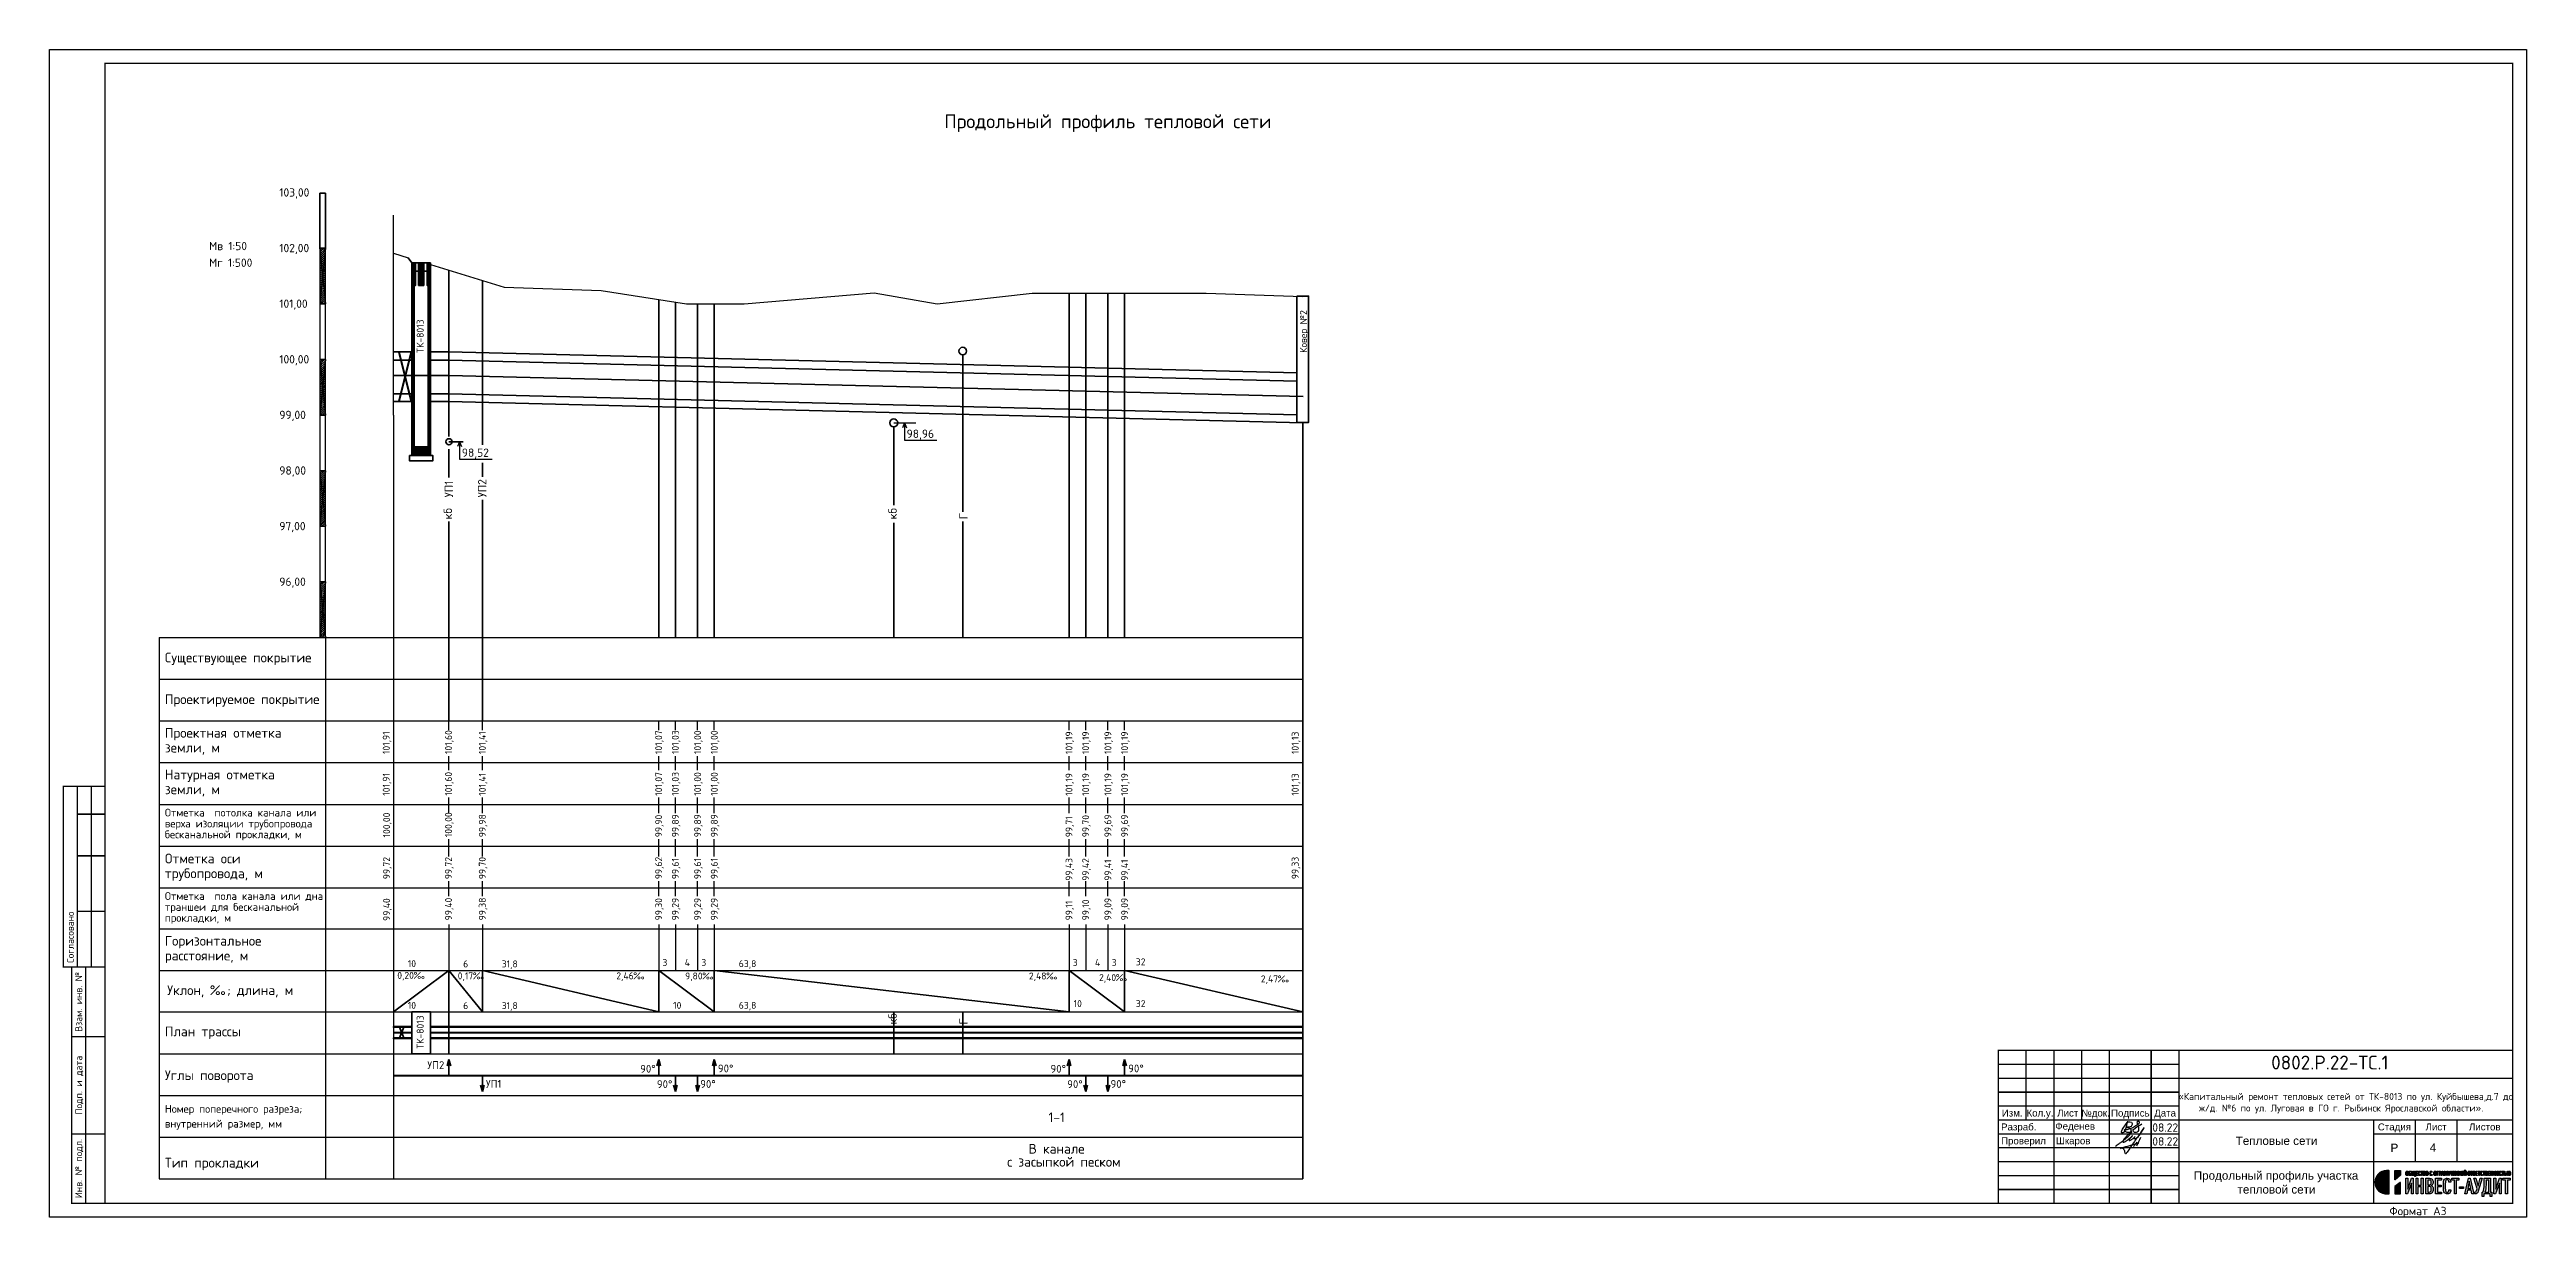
# Model space of a CAD drawing. Header units: millimetres. Extents: x 1114 to 8235, y 637 to 5441.
# Drawn here: x 3600 to 4491, y 1174 to 1594 of the extents above; entities that cross this region are included whole.
import ezdxf
from ezdxf.enums import TextEntityAlignment as Align

# ---------------------------------------------------------------- set-up
doc = ezdxf.new("R2010")
doc.units = ezdxf.units.MM
for name, color, linetype, lineweight in [('3 Оъекты сущ.', 7, 'Continuous', 30), ('Основной', 1, 'Continuous', 60), ('Размерный', 4, 'Continuous', 30), ('Размеры на чертеже', 250, 'Continuous', 25)]:
    doc.layers.add(name, color=color, linetype=linetype, lineweight=lineweight)
doc.layers.add('layer 1', color=7, linetype='Continuous')
doc.layers.add('рамка', color=7, linetype='Continuous')
doc.styles.add('-ISOCPEUR-', font='isocpeur.ttf')
doc.styles.get("Standard").update_dxf_attribs({"font": 'arial.ttf'})

msp = doc.modelspace()

# ---------------------------------------------------------------- texts
at = {"insert": (4399.135, 1231.832), "char_height": 5, "width": 38.55785, "attachment_point": 1, "style": '-ISOCPEUR-'}
msp.add_mtext('0802.Р.22-ТС.1', dxfattribs=at)
at = {"layer": 'Основной', "color": 7, "style": '-ISOCPEUR-'}
msp.add_text('Продольный профиль тепловой сети', height=5, dxfattribs=at).set_placement((3921.851, 1565.377))
at = {"layer": 'Размерный', "color": 7, "lineweight": 30, "style": '-ISOCPEUR-'}
for s, height, p in [('103,00', 3, (3682.625, 1540.779)), ('Mв 1:50', 3, (3657.355, 1521.521)), ('102,00', 3, (3682.625, 1520.779)), ('Mг 1:500', 3, (3657.355, 1515.521)), ('101,00', 3, (3682.625, 1500.779)), ('100,00', 3, (3682.625, 1480.779)), ('99,00', 3, (3682.625, 1460.779)), ('98,96', 3, (3908.28, 1453.99)), ('98,00', 3, (3682.625, 1440.779)), ('98,52', 3, (3748.28, 1447.19)), ('97,00', 3, (3682.625, 1420.779)), ('96,00', 3, (3682.625, 1400.779)), ('Существующее покрытие', 3.5, (3641.457, 1373.262)), ('Проектируемое покрытие', 3.5, (3641.457, 1358.262)), ('Проектная отметка', 3.5, (3641.457, 1346.174)), ('земли, м', 3.5, (3641.457, 1340.846)), ('земли, м', 3.5, (3641.457, 1325.846)), ('Натурная отметка', 3.5, (3641.457, 1331.174)), ('Отметка  потолка канала или ', 2.8, (3641.457, 1317.831)), ('бесканальной прокладки, м', 2.8, (3641.457, 1309.999)), ('верха изоляции трубопровода', 2.8, (3641.457, 1313.89)), ('Отметка оси', 3.5, (3641.457, 1300.969)), ('трубопровода, м', 3.5, (3641.457, 1295.641)), ('траншеи для бесканальной ', 2.8, (3641.457, 1283.89)), ('Отметка  пола канала или дна', 2.8, (3641.457, 1287.831)), ('прокладки, м', 2.8, (3641.457, 1279.999)), ('Горизонтальное ', 3.5, (3641.457, 1271.38)), ('расстояние, м', 3.5, (3641.457, 1266.052)), ('10', 2.5, (3728.843, 1263.656)), ('6', 2.5, (3748.766, 1263.561)), ('31,8', 2.5, (3762.635, 1263.561)), ('3', 2.5, (3820.438, 1264.064)), ('4', 2.5, (3828.438, 1264.064)), ('3', 2.5, (3834.438, 1264.064)), ('63,8', 2.5, (3847.913, 1263.656)), ('3', 2.5, (3968.038, 1264.064)), ('4', 2.5, (3976.038, 1264.064)), ('3', 2.5, (3982.038, 1264.064)), ('32', 2.5, (3990.733, 1264.302)), ('0,20‰', 2.5, (3725.06, 1259.433)), ('0,17‰', 2.5, (3746.802, 1259.273)), ('2,46‰', 2.5, (3803.85, 1259.273)), ('9,80‰', 2.5, (3828.601, 1259.217)), ('2,48‰', 2.5, (3952.267, 1259.217)), ('2,40‰', 2.5, (3977.488, 1258.649)), ('2,47‰', 2.5, (4035.71, 1258.17)), ('10', 2.5, (3728.843, 1248.656)), ('6', 2.5, (3748.766, 1248.561)), ('31,8', 2.5, (3762.635, 1248.561)), ('10', 2.5, (3824.29, 1248.656)), ('63,8', 2.5, (3847.913, 1248.656)), ('10', 2.5, (3968.371, 1249.302)), ('32', 2.5, (3990.733, 1249.302)), ('План трассы', 3.5, (3641.457, 1238.775)), ('УП2', 2.8, (3735.876, 1227.016)), ('Углы поворота ', 3.5, (3641.457, 1223.027)), ('УП1', 2.8, (3756.937, 1220.262)), ('90°', 2.8, (3812.44, 1225.702)), ('90°', 2.8, (3818.447, 1220.165)), ('90°', 2.8, (3834.031, 1220.228)), ('90°', 2.8, (3840.392, 1225.822)), ('90°', 2.8, (3960.04, 1225.702)), ('90°', 2.8, (3966.047, 1220.165)), ('90°', 2.8, (3981.631, 1220.228)), ('90°', 2.8, (3987.992, 1225.822)), ('Номер поперечного разреза;', 2.8, (3641.457, 1211.277)), ('внутренний размер, мм', 2.8, (3641.457, 1205.949)), ('1-1', 3.5, (3959.319, 1207.887)), ('Тип прокладки', 3.5, (3641.457, 1191.559)), ('с засыпкой песком', 3.5, (3944.476, 1191.886)), ('В канале', 3.5, (3952.159, 1196.579))]:
    msp.add_text(s, height=height, dxfattribs=at).set_placement(p)
at = {"layer": 'Размерный', "color": 7, "style": '-ISOCPEUR-'}
for s, height, p in [('Ковер №2', 2.5, (4052.29, 1484.599)), ('ТК-8013', 2.5, (3734.554, 1484.599)), ('УП1', 3, (3745.093, 1432.636)), ('УП2', 3, (3757.115, 1432.636)), ('кб', 3, (3744.731, 1424.718)), ('кб', 3, (3904.731, 1424.718)), ('Г', 3, (3930.239, 1424.718)), ('101,91', 2.5, (3722.34, 1340.287)), ('101,60', 2.5, (3744.731, 1340.287)), ('101,41', 2.5, (3756.896, 1340.287)), ('101,07', 2.5, (3820.343, 1340.287)), ('101,03', 2.5, (3826.343, 1340.287)), ('101,00', 2.5, (3834.343, 1340.287)), ('101,00', 2.5, (3840.343, 1340.287)), ('101,19', 2.5, (3967.943, 1340.287)), ('101,19', 2.5, (3973.943, 1340.287)), ('101,19', 2.5, (3981.943, 1340.287)), ('101,19', 2.5, (3987.943, 1340.287)), ('101,13', 2.5, (4049.301, 1340.287)), ('101,91', 2.5, (3722.34, 1325.287)), ('101,60', 2.5, (3744.731, 1325.287)), ('101,41', 2.5, (3756.896, 1325.287)), ('101,07', 2.5, (3820.343, 1325.287)), ('101,03', 2.5, (3826.343, 1325.287)), ('101,00', 2.5, (3834.343, 1325.287)), ('101,00', 2.5, (3840.343, 1325.287)), ('101,19', 2.5, (3967.943, 1325.287)), ('101,19', 2.5, (3973.943, 1325.287)), ('101,19', 2.5, (3981.943, 1325.287)), ('101,19', 2.5, (3987.943, 1325.287)), ('101,13', 2.5, (4049.301, 1325.287)), ('100,00', 2.5, (3722.461, 1310.287)), ('100,00', 2.5, (3744.731, 1310.39)), ('99,98', 2.5, (3756.896, 1310.39)), ('99,90', 2.5, (3820.343, 1310.39)), ('99,89', 2.5, (3826.343, 1310.39)), ('99,89', 2.5, (3834.343, 1310.39)), ('99,89', 2.5, (3840.343, 1310.39)), ('99,71', 2.5, (3967.943, 1310.39)), ('99,70', 2.5, (3973.943, 1310.39)), ('99,69', 2.5, (3981.943, 1310.39)), ('99,69', 2.5, (3987.943, 1310.39)), ('99,72', 2.5, (3722.461, 1295.287)), ('99,72', 2.5, (3744.731, 1295.287)), ('99,70', 2.5, (3756.896, 1295.287)), ('99,62', 2.5, (3820.343, 1295.287)), ('99,61', 2.5, (3826.343, 1295.287)), ('99,61', 2.5, (3834.343, 1295.287)), ('99,61', 2.5, (3840.343, 1295.287)), ('99,43', 2.5, (3967.943, 1294.709)), ('99,42', 2.5, (3973.943, 1294.709)), ('99,41', 2.5, (3981.943, 1294.709)), ('99,41', 2.5, (3987.943, 1294.709)), ('99,33', 2.5, (4049.301, 1295.287)), ('99,40', 2.5, (3722.461, 1280.287)), ('99,40', 2.5, (3744.731, 1280.493)), ('99,38', 2.5, (3756.896, 1280.493)), ('99,30', 2.5, (3820.343, 1280.493)), ('99,29', 2.5, (3826.343, 1280.493)), ('99,29', 2.5, (3834.343, 1280.493)), ('99,29', 2.5, (3840.343, 1280.493)), ('99,11', 2.5, (3967.943, 1280.493)), ('99,10', 2.5, (3973.943, 1280.493)), ('99,09', 2.5, (3981.943, 1280.493)), ('99,09', 2.5, (3987.943, 1280.493)), ('ТК-8013', 2.5, (3734.554, 1234.294)), ('кб', 3, (3904.731, 1243.023)), ('Г', 3, (3930.239, 1243.023))]:
    msp.add_text(s, height=height, rotation=90, dxfattribs=at).set_placement(p)
at = {"layer": 'Размерный', "color": 0, "style": '-ISOCPEUR-'}
for p in [(4356.372, 1204.47), (4356.372, 1199.47)]:
    msp.add_text('08.22', height=3, dxfattribs=at).set_placement(p)
at = {"layer": 'Размерный', "color": 7, "lineweight": 30, "insert": (3642.285, 1257.113), "char_height": 3.5, "attachment_point": 1, "style": '-ISOCPEUR-'}
msp.add_mtext_dynamic_manual_height_columns('Уклон, ‰; длина, м', width=53.48573, gutter_width=17.5, heights=[0], dxfattribs=at)

# ---------------------------------------------------------------- blocks, each defined once
blk = doc.blocks.new('Лого')
h = blk.add_hatch(color=151)
h.set_gradient(color1=(158, 191, 227), color2=(46, 54, 92), tint=1, name='HEMISPHERICAL')
edge = h.paths.add_edge_path()
edge.add_spline(control_points=[(0.35, 0.49), (-0.19, 0.45), (-0.66, 0.87), (-0.66, 1.41), (-0.66, 1.41), (-0.66, 1.92), (-0.24, 2.34), (0.27, 2.34), (0.27, 2.34), (0.27, 2.34), (0.47, 2.34), (0.47, 2.34), (0.47, 2.34), (0.48, 2.34), (0.48, 2.33), (0.48, 2.33), (0.48, 2.33), (0.48, 2.33), (0.48, 0.51), (0.48, 0.51), (0.48, 0.51), (0.48, 0.5), (0.48, 0.49), (0.47, 0.49), (0.47, 0.49), (0.47, 0.49), (0.35, 0.49), (0.35, 0.49), (0.35, 0.49), (0.35, 0.49), (0.35, 0.49), (0.35, 0.49)], knot_values=[0, 0, 0, 0, 0.111111, 0.111111, 0.111111, 0.111121, 0.222222, 0.222222, 0.222222, 0.222232, 0.333333, 0.333333, 0.333333, 0.333344, 0.444444, 0.444444, 0.444444, 0.444455, 0.555556, 0.555556, 0.555556, 0.555566, 0.666667, 0.666667, 0.666667, 0.666677, 0.777778, 0.777778, 0.777778, 0.777788, 1, 1, 1, 1], degree=3, periodic=0)
edge = h.paths.add_edge_path()
edge.add_spline(control_points=[(0.96, 1.6), (0.96, 1.6), (1.39, 1.97), (1.39, 1.97), (1.39, 1.97), (1.39, 1.97), (1.39, 1.97), (1.39, 1.98), (1.39, 1.98), (1.39, 1.98), (1.39, 2.33), (1.39, 2.33), (1.39, 2.33), (1.39, 2.33), (1.38, 2.34), (1.38, 2.34), (1.38, 2.34), (1.38, 2.34), (0.95, 2.34), (0.95, 2.34), (0.95, 2.34), (0.94, 2.34), (0.93, 2.33), (0.93, 2.33), (0.93, 2.33), (0.93, 2.33), (0.93, 1.61), (0.93, 1.61), (0.93, 1.61), (0.93, 1.61), (0.94, 1.6), (0.94, 1.6), (0.94, 1.6), (0.95, 1.6), (0.95, 1.6), (0.96, 1.6)], knot_values=[0, 0, 0, 0, 0.1, 0.1, 0.1, 0.10001, 0.2, 0.2, 0.2, 0.20001, 0.3, 0.3, 0.3, 0.30001, 0.4, 0.4, 0.4, 0.40001, 0.5, 0.5, 0.5, 0.50001, 0.6, 0.6, 0.6, 0.60001, 0.7, 0.7, 0.7, 0.70001, 0.8, 0.8, 0.8, 0.80001, 1, 1, 1, 1], degree=3, periodic=0)
edge = h.paths.add_edge_path()
edge.add_spline(control_points=[(0.94, 1.06), (0.94, 1.06), (1.37, 1.4), (1.37, 1.4), (1.37, 1.4), (1.37, 1.4), (1.38, 1.4), (1.38, 1.4), (1.38, 1.4), (1.39, 1.4), (1.39, 1.4), (1.39, 1.39), (1.39, 1.39), (1.39, 1.39), (1.39, 0.51), (1.39, 0.51), (1.39, 0.51), (1.39, 0.5), (1.38, 0.49), (1.38, 0.49), (1.38, 0.49), (1.38, 0.49), (0.95, 0.49), (0.95, 0.49), (0.95, 0.49), (0.94, 0.49), (0.93, 0.5), (0.93, 0.51), (0.93, 0.51), (0.93, 0.51), (0.93, 1.05), (0.93, 1.05), (0.93, 1.05), (0.93, 1.05), (0.94, 1.06), (0.94, 1.06)], knot_values=[0, 0, 0, 0, 0.1, 0.1, 0.1, 0.10001, 0.2, 0.2, 0.2, 0.20001, 0.3, 0.3, 0.3, 0.30001, 0.4, 0.4, 0.4, 0.40001, 0.5, 0.5, 0.5, 0.50001, 0.6, 0.6, 0.6, 0.60001, 0.7, 0.7, 0.7, 0.70001, 0.8, 0.8, 0.8, 0.80001, 1, 1, 1, 1], degree=3, periodic=0)
at = {"true_color": 0x2e365c}
h = blk.add_hatch(color=159, dxfattribs=at)
h.dxf.hatch_style = 1
edge = h.paths.add_edge_path()
edge.add_spline(control_points=[(10.17, 1.59), (10.17, 1.59), (10.17, 1.73), (10.17, 1.73), (10.17, 1.73), (10.17, 1.73), (9.6, 1.73), (9.6, 1.73), (9.6, 1.73), (9.6, 1.73), (9.6, 1.59), (9.6, 1.59), (9.6, 1.59), (9.6, 1.59), (9.81, 1.59), (9.81, 1.59), (9.81, 1.59), (9.81, 1.59), (9.81, 0.49), (9.81, 0.49), (9.81, 0.49), (9.81, 0.49), (9.96, 0.49), (9.96, 0.49), (9.96, 0.49), (9.96, 0.49), (9.96, 1.59), (9.96, 1.59), (9.96, 1.59), (9.96, 1.59), (10.17, 1.59), (10.17, 1.59)], knot_values=[0, 0, 0, 0, 0.111111, 0.111111, 0.111111, 0.111121, 0.222222, 0.222222, 0.222222, 0.222232, 0.333333, 0.333333, 0.333333, 0.333344, 0.444444, 0.444444, 0.444444, 0.444455, 0.555556, 0.555556, 0.555556, 0.555566, 0.666667, 0.666667, 0.666667, 0.666677, 0.777778, 0.777778, 0.777778, 0.777788, 1, 1, 1, 1], degree=3, periodic=0)
edge = h.paths.add_edge_path()
edge.add_spline(control_points=[(9.46, 0.49), (9.46, 0.49), (9.46, 1.73), (9.46, 1.73), (9.46, 1.73), (9.46, 1.73), (9.32, 1.73), (9.32, 1.73), (9.32, 1.73), (9.32, 1.73), (9.02, 0.87), (9.02, 0.87), (9.02, 0.87), (9.02, 0.87), (9.02, 1.73), (9.02, 1.73), (9.02, 1.73), (9.02, 1.73), (8.87, 1.73), (8.87, 1.73), (8.87, 1.73), (8.87, 1.73), (8.87, 0.49), (8.87, 0.49), (8.87, 0.49), (8.87, 0.49), (9.01, 0.49), (9.01, 0.49), (9.01, 0.49), (9.01, 0.49), (9.31, 1.35), (9.31, 1.35), (9.31, 1.35), (9.31, 1.35), (9.31, 0.49), (9.31, 0.49), (9.31, 0.49), (9.31, 0.49), (9.46, 0.49), (9.46, 0.49)], knot_values=[0, 0, 0, 0, 0.090909, 0.090909, 0.090909, 0.090919, 0.181818, 0.181818, 0.181818, 0.181828, 0.272727, 0.272727, 0.272727, 0.272738, 0.363636, 0.363636, 0.363636, 0.363647, 0.454545, 0.454545, 0.454545, 0.454556, 0.545455, 0.545455, 0.545455, 0.545465, 0.636364, 0.636364, 0.636364, 0.636374, 0.727273, 0.727273, 0.727273, 0.727283, 0.818182, 0.818182, 0.818182, 0.818192, 1, 1, 1, 1], degree=3, periodic=0)
edge = h.paths.add_edge_path(flags=16)
edge.add_spline(control_points=[(8.46, 0.63), (8.46, 0.63), (8.15, 0.63), (8.15, 0.63), (8.15, 0.63), (8.21, 0.79), (8.24, 0.97), (8.24, 1.2), (8.24, 1.2), (8.24, 1.2), (8.24, 1.59), (8.24, 1.59), (8.24, 1.59), (8.24, 1.59), (8.46, 1.59), (8.46, 1.59), (8.46, 1.59), (8.46, 1.59), (8.46, 0.63), (8.46, 0.63)], knot_values=[0, 0, 0, 0, 0.166667, 0.166667, 0.166667, 0.166677, 0.333333, 0.333333, 0.333333, 0.333344, 0.5, 0.5, 0.5, 0.50001, 0.666667, 0.666667, 0.666667, 0.666677, 1, 1, 1, 1], degree=3, periodic=0)
edge = h.paths.add_edge_path()
edge.add_spline(control_points=[(8.71, 0.27), (8.71, 0.27), (8.71, 0.63), (8.71, 0.63), (8.71, 0.63), (8.71, 0.63), (8.61, 0.63), (8.61, 0.63), (8.61, 0.63), (8.61, 0.63), (8.61, 1.73), (8.61, 1.73), (8.61, 1.73), (8.61, 1.73), (8.09, 1.73), (8.09, 1.73), (8.09, 1.73), (8.09, 1.73), (8.09, 1.23), (8.09, 1.23), (8.09, 1.23), (8.09, 0.99), (8.06, 0.79), (7.99, 0.63), (7.99, 0.63), (7.99, 0.63), (7.92, 0.63), (7.92, 0.63), (7.92, 0.63), (7.92, 0.63), (7.92, 0.27), (7.92, 0.27), (7.92, 0.27), (7.92, 0.27), (8.06, 0.27), (8.06, 0.27), (8.06, 0.27), (8.06, 0.27), (8.06, 0.49), (8.06, 0.49), (8.06, 0.49), (8.06, 0.49), (8.57, 0.49), (8.57, 0.49), (8.57, 0.49), (8.57, 0.49), (8.57, 0.27), (8.57, 0.27), (8.57, 0.27), (8.57, 0.27), (8.71, 0.27), (8.71, 0.27)], knot_values=[0, 0, 0, 0, 0.071429, 0.071429, 0.071429, 0.071439, 0.142857, 0.142857, 0.142857, 0.142867, 0.214286, 0.214286, 0.214286, 0.214296, 0.285714, 0.285714, 0.285714, 0.285725, 0.357143, 0.357143, 0.357143, 0.357153, 0.428571, 0.428571, 0.428571, 0.428582, 0.5, 0.5, 0.5, 0.50001, 0.571429, 0.571429, 0.571429, 0.571439, 0.642857, 0.642857, 0.642857, 0.642867, 0.714286, 0.714286, 0.714286, 0.714296, 0.785714, 0.785714, 0.785714, 0.785725, 0.857143, 0.857143, 0.857143, 0.857153, 1, 1, 1, 1], degree=3, periodic=0)
edge = h.paths.add_edge_path()
edge.add_spline(control_points=[(7.94, 1.73), (7.94, 1.73), (7.77, 1.73), (7.77, 1.73), (7.77, 1.73), (7.77, 1.73), (7.61, 1.1), (7.61, 1.1), (7.61, 1.1), (7.61, 1.1), (7.43, 1.73), (7.43, 1.73), (7.43, 1.73), (7.43, 1.73), (7.27, 1.73), (7.27, 1.73), (7.27, 1.73), (7.27, 1.73), (7.53, 0.89), (7.53, 0.89), (7.53, 0.89), (7.53, 0.89), (7.49, 0.75), (7.49, 0.75), (7.49, 0.75), (7.46, 0.65), (7.43, 0.63), (7.33, 0.63), (7.33, 0.63), (7.33, 0.63), (7.33, 0.49), (7.33, 0.49), (7.33, 0.49), (7.5, 0.49), (7.57, 0.52), (7.62, 0.69), (7.62, 0.69), (7.62, 0.69), (7.94, 1.73), (7.94, 1.73)], knot_values=[0, 0, 0, 0, 0.090909, 0.090909, 0.090909, 0.090919, 0.181818, 0.181818, 0.181818, 0.181828, 0.272727, 0.272727, 0.272727, 0.272738, 0.363636, 0.363636, 0.363636, 0.363647, 0.454545, 0.454545, 0.454545, 0.454556, 0.545455, 0.545455, 0.545455, 0.545465, 0.636364, 0.636364, 0.636364, 0.636374, 0.727273, 0.727273, 0.727273, 0.727283, 0.818182, 0.818182, 0.818182, 0.818192, 1, 1, 1, 1], degree=3, periodic=0)
edge = h.paths.add_edge_path(flags=16)
edge.add_spline(control_points=[(7.02, 0.92), (7.02, 0.92), (6.79, 0.92), (6.79, 0.92), (6.79, 0.92), (6.79, 0.92), (6.9, 1.49), (6.9, 1.49), (6.9, 1.49), (6.9, 1.49), (7.02, 0.92), (7.02, 0.92)], knot_values=[0, 0, 0, 0, 0.25, 0.25, 0.25, 0.25001, 0.5, 0.5, 0.5, 0.50001, 1, 1, 1, 1], degree=3, periodic=0)
edge = h.paths.add_edge_path()
edge.add_spline(control_points=[(7.26, 0.49), (7.26, 0.49), (6.98, 1.73), (6.98, 1.73), (6.98, 1.73), (6.98, 1.73), (6.83, 1.73), (6.83, 1.73), (6.83, 1.73), (6.83, 1.73), (6.55, 0.49), (6.55, 0.49), (6.55, 0.49), (6.55, 0.49), (6.7, 0.49), (6.7, 0.49), (6.7, 0.49), (6.7, 0.49), (6.76, 0.78), (6.76, 0.78), (6.76, 0.78), (6.76, 0.78), (7.05, 0.78), (7.05, 0.78), (7.05, 0.78), (7.05, 0.78), (7.11, 0.49), (7.11, 0.49), (7.11, 0.49), (7.11, 0.49), (7.26, 0.49), (7.26, 0.49)], knot_values=[0, 0, 0, 0, 0.111111, 0.111111, 0.111111, 0.111121, 0.222222, 0.222222, 0.222222, 0.222232, 0.333333, 0.333333, 0.333333, 0.333344, 0.444444, 0.444444, 0.444444, 0.444455, 0.555556, 0.555556, 0.555556, 0.555566, 0.666667, 0.666667, 0.666667, 0.666677, 0.777778, 0.777778, 0.777778, 0.777788, 1, 1, 1, 1], degree=3, periodic=0)
edge = h.paths.add_edge_path()
edge.add_spline(control_points=[(6.45, 0.91), (6.45, 0.91), (6.45, 1.05), (6.45, 1.05), (6.45, 1.05), (6.45, 1.05), (6.11, 1.05), (6.11, 1.05), (6.11, 1.05), (6.11, 1.05), (6.11, 0.91), (6.11, 0.91), (6.11, 0.91), (6.11, 0.91), (6.45, 0.91), (6.45, 0.91)], knot_values=[0, 0, 0, 0, 0.2, 0.2, 0.2, 0.20001, 0.4, 0.4, 0.4, 0.40001, 0.6, 0.6, 0.6, 0.60001, 1, 1, 1, 1], degree=3, periodic=0)
edge = h.paths.add_edge_path()
edge.add_spline(control_points=[(6.07, 1.59), (6.07, 1.59), (6.07, 1.73), (6.07, 1.73), (6.07, 1.73), (6.07, 1.73), (5.51, 1.73), (5.51, 1.73), (5.51, 1.73), (5.51, 1.73), (5.51, 1.59), (5.51, 1.59), (5.51, 1.59), (5.51, 1.59), (5.71, 1.59), (5.71, 1.59), (5.71, 1.59), (5.71, 1.59), (5.71, 0.49), (5.71, 0.49), (5.71, 0.49), (5.71, 0.49), (5.86, 0.49), (5.86, 0.49), (5.86, 0.49), (5.86, 0.49), (5.86, 1.59), (5.86, 1.59), (5.86, 1.59), (5.86, 1.59), (6.07, 1.59), (6.07, 1.59)], knot_values=[0, 0, 0, 0, 0.111111, 0.111111, 0.111111, 0.111121, 0.222222, 0.222222, 0.222222, 0.222232, 0.333333, 0.333333, 0.333333, 0.333344, 0.444444, 0.444444, 0.444444, 0.444455, 0.555556, 0.555556, 0.555556, 0.555566, 0.666667, 0.666667, 0.666667, 0.666677, 0.777778, 0.777778, 0.777778, 0.777788, 1, 1, 1, 1], degree=3, periodic=0)
edge = h.paths.add_edge_path()
edge.add_spline(control_points=[(5.42, 0.8), (5.42, 0.8), (5.27, 0.8), (5.27, 0.8), (5.27, 0.8), (5.27, 0.74), (5.26, 0.69), (5.23, 0.65), (5.23, 0.65), (5.21, 0.63), (5.18, 0.61), (5.14, 0.61), (5.14, 0.61), (5.09, 0.61), (5.05, 0.63), (5.03, 0.66), (5.03, 0.66), (4.99, 0.72), (4.98, 0.82), (4.98, 1.11), (4.98, 1.11), (4.98, 1.4), (4.99, 1.5), (5.03, 1.56), (5.03, 1.56), (5.05, 1.59), (5.09, 1.61), (5.14, 1.61), (5.14, 1.61), (5.18, 1.61), (5.21, 1.59), (5.23, 1.56), (5.23, 1.56), (5.26, 1.53), (5.27, 1.48), (5.27, 1.42), (5.27, 1.42), (5.27, 1.42), (5.42, 1.42), (5.42, 1.42), (5.42, 1.42), (5.42, 1.52), (5.39, 1.61), (5.33, 1.67), (5.33, 1.67), (5.28, 1.72), (5.22, 1.74), (5.14, 1.74), (5.14, 1.74), (5.04, 1.74), (4.97, 1.7), (4.92, 1.65), (4.92, 1.65), (4.84, 1.56), (4.83, 1.45), (4.83, 1.11), (4.83, 1.11), (4.83, 0.77), (4.84, 0.66), (4.92, 0.57), (4.92, 0.57), (4.97, 0.51), (5.04, 0.48), (5.14, 0.48), (5.14, 0.48), (5.22, 0.48), (5.28, 0.5), (5.33, 0.55), (5.33, 0.55), (5.39, 0.6), (5.42, 0.69), (5.42, 0.8)], knot_values=[0, 0, 0, 0, 0.052632, 0.052632, 0.052632, 0.052642, 0.105263, 0.105263, 0.105263, 0.105273, 0.157895, 0.157895, 0.157895, 0.157905, 0.210526, 0.210526, 0.210526, 0.210537, 0.263158, 0.263158, 0.263158, 0.263168, 0.315789, 0.315789, 0.315789, 0.3158, 0.368421, 0.368421, 0.368421, 0.368431, 0.421053, 0.421053, 0.421053, 0.421063, 0.473684, 0.473684, 0.473684, 0.473694, 0.526316, 0.526316, 0.526316, 0.526326, 0.578947, 0.578947, 0.578947, 0.578958, 0.631579, 0.631579, 0.631579, 0.631589, 0.684211, 0.684211, 0.684211, 0.684221, 0.736842, 0.736842, 0.736842, 0.736852, 0.789474, 0.789474, 0.789474, 0.789484, 0.842105, 0.842105, 0.842105, 0.842116, 0.894737, 0.894737, 0.894737, 0.894747, 1, 1, 1, 1], degree=3, periodic=0)
edge = h.paths.add_edge_path()
edge.add_spline(control_points=[(4.68, 0.49), (4.68, 0.49), (4.68, 0.63), (4.68, 0.63), (4.68, 0.63), (4.68, 0.63), (4.35, 0.63), (4.35, 0.63), (4.35, 0.63), (4.35, 0.63), (4.35, 1.05), (4.35, 1.05), (4.35, 1.05), (4.35, 1.05), (4.64, 1.05), (4.64, 1.05), (4.64, 1.05), (4.64, 1.05), (4.64, 1.18), (4.64, 1.18), (4.64, 1.18), (4.64, 1.18), (4.35, 1.18), (4.35, 1.18), (4.35, 1.18), (4.35, 1.18), (4.35, 1.59), (4.35, 1.59), (4.35, 1.59), (4.35, 1.59), (4.68, 1.59), (4.68, 1.59), (4.68, 1.59), (4.68, 1.59), (4.68, 1.73), (4.68, 1.73), (4.68, 1.73), (4.68, 1.73), (4.2, 1.73), (4.2, 1.73), (4.2, 1.73), (4.2, 1.73), (4.2, 0.49), (4.2, 0.49), (4.2, 0.49), (4.2, 0.49), (4.68, 0.49), (4.68, 0.49)], knot_values=[0, 0, 0, 0, 0.076923, 0.076923, 0.076923, 0.076933, 0.153846, 0.153846, 0.153846, 0.153856, 0.230769, 0.230769, 0.230769, 0.230779, 0.307692, 0.307692, 0.307692, 0.307703, 0.384615, 0.384615, 0.384615, 0.384626, 0.461538, 0.461538, 0.461538, 0.461549, 0.538462, 0.538462, 0.538462, 0.538472, 0.615385, 0.615385, 0.615385, 0.615395, 0.692308, 0.692308, 0.692308, 0.692318, 0.769231, 0.769231, 0.769231, 0.769241, 0.846154, 0.846154, 0.846154, 0.846164, 1, 1, 1, 1], degree=3, periodic=0)
edge = h.paths.add_edge_path(flags=16)
edge.add_spline(control_points=[(3.85, 1.4), (3.85, 1.26), (3.8, 1.2), (3.69, 1.2), (3.69, 1.2), (3.69, 1.2), (3.58, 1.2), (3.58, 1.2), (3.58, 1.2), (3.58, 1.2), (3.58, 1.59), (3.58, 1.59), (3.58, 1.59), (3.58, 1.59), (3.69, 1.59), (3.69, 1.59), (3.69, 1.59), (3.8, 1.59), (3.85, 1.54), (3.85, 1.4)], knot_values=[0, 0, 0, 0, 0.166667, 0.166667, 0.166667, 0.166677, 0.333333, 0.333333, 0.333333, 0.333344, 0.5, 0.5, 0.5, 0.50001, 0.666667, 0.666667, 0.666667, 0.666677, 1, 1, 1, 1], degree=3, periodic=0)
edge = h.paths.add_edge_path(flags=16)
edge.add_spline(control_points=[(3.86, 0.85), (3.86, 0.68), (3.8, 0.63), (3.69, 0.63), (3.69, 0.63), (3.69, 0.63), (3.58, 0.63), (3.58, 0.63), (3.58, 0.63), (3.58, 0.63), (3.58, 1.07), (3.58, 1.07), (3.58, 1.07), (3.58, 1.07), (3.69, 1.07), (3.69, 1.07), (3.69, 1.07), (3.8, 1.07), (3.86, 1.01), (3.86, 0.85)], knot_values=[0, 0, 0, 0, 0.166667, 0.166667, 0.166667, 0.166677, 0.333333, 0.333333, 0.333333, 0.333344, 0.5, 0.5, 0.5, 0.50001, 0.666667, 0.666667, 0.666667, 0.666677, 1, 1, 1, 1], degree=3, periodic=0)
edge = h.paths.add_edge_path()
edge.add_spline(control_points=[(4.01, 0.84), (4.01, 0.94), (4, 1.03), (3.93, 1.09), (3.93, 1.09), (3.91, 1.11), (3.88, 1.13), (3.85, 1.14), (3.85, 1.14), (3.88, 1.15), (3.9, 1.16), (3.92, 1.18), (3.92, 1.18), (3.99, 1.24), (4, 1.31), (4, 1.4), (4, 1.4), (4, 1.54), (3.98, 1.6), (3.92, 1.65), (3.92, 1.65), (3.87, 1.7), (3.81, 1.73), (3.7, 1.73), (3.7, 1.73), (3.7, 1.73), (3.43, 1.73), (3.43, 1.73), (3.43, 1.73), (3.43, 1.73), (3.43, 0.49), (3.43, 0.49), (3.43, 0.49), (3.43, 0.49), (3.7, 0.49), (3.7, 0.49), (3.7, 0.49), (3.81, 0.49), (3.88, 0.51), (3.93, 0.57), (3.93, 0.57), (3.98, 0.62), (4.01, 0.69), (4.01, 0.84)], knot_values=[0, 0, 0, 0, 0.083333, 0.083333, 0.083333, 0.083344, 0.166667, 0.166667, 0.166667, 0.166677, 0.25, 0.25, 0.25, 0.25001, 0.333333, 0.333333, 0.333333, 0.333344, 0.416667, 0.416667, 0.416667, 0.416677, 0.5, 0.5, 0.5, 0.50001, 0.583333, 0.583333, 0.583333, 0.583344, 0.666667, 0.666667, 0.666667, 0.666677, 0.75, 0.75, 0.75, 0.75001, 0.833333, 0.833333, 0.833333, 0.833344, 1, 1, 1, 1], degree=3, periodic=0)
edge = h.paths.add_edge_path()
edge.add_spline(control_points=[(3.21, 0.49), (3.21, 0.49), (3.21, 1.73), (3.21, 1.73), (3.21, 1.73), (3.21, 1.73), (3.06, 1.73), (3.06, 1.73), (3.06, 1.73), (3.06, 1.73), (3.06, 1.19), (3.06, 1.19), (3.06, 1.19), (3.06, 1.19), (2.79, 1.19), (2.79, 1.19), (2.79, 1.19), (2.79, 1.19), (2.79, 1.73), (2.79, 1.73), (2.79, 1.73), (2.79, 1.73), (2.64, 1.73), (2.64, 1.73), (2.64, 1.73), (2.64, 1.73), (2.64, 0.49), (2.64, 0.49), (2.64, 0.49), (2.64, 0.49), (2.79, 0.49), (2.79, 0.49), (2.79, 0.49), (2.79, 0.49), (2.79, 1.05), (2.79, 1.05), (2.79, 1.05), (2.79, 1.05), (3.06, 1.05), (3.06, 1.05), (3.06, 1.05), (3.06, 1.05), (3.06, 0.49), (3.06, 0.49), (3.06, 0.49), (3.06, 0.49), (3.21, 0.49), (3.21, 0.49)], knot_values=[0, 0, 0, 0, 0.076923, 0.076923, 0.076923, 0.076933, 0.153846, 0.153846, 0.153846, 0.153856, 0.230769, 0.230769, 0.230769, 0.230779, 0.307692, 0.307692, 0.307692, 0.307703, 0.384615, 0.384615, 0.384615, 0.384626, 0.461538, 0.461538, 0.461538, 0.461549, 0.538462, 0.538462, 0.538462, 0.538472, 0.615385, 0.615385, 0.615385, 0.615395, 0.692308, 0.692308, 0.692308, 0.692318, 0.769231, 0.769231, 0.769231, 0.769241, 0.846154, 0.846154, 0.846154, 0.846164, 1, 1, 1, 1], degree=3, periodic=0)
edge = h.paths.add_edge_path()
edge.add_spline(control_points=[(2.42, 0.49), (2.42, 0.49), (2.42, 1.73), (2.42, 1.73), (2.42, 1.73), (2.42, 1.73), (2.28, 1.73), (2.28, 1.73), (2.28, 1.73), (2.28, 1.73), (1.98, 0.87), (1.98, 0.87), (1.98, 0.87), (1.98, 0.87), (1.98, 1.73), (1.98, 1.73), (1.98, 1.73), (1.98, 1.73), (1.83, 1.73), (1.83, 1.73), (1.83, 1.73), (1.83, 1.73), (1.83, 0.49), (1.83, 0.49), (1.83, 0.49), (1.83, 0.49), (1.96, 0.49), (1.96, 0.49), (1.96, 0.49), (1.96, 0.49), (2.27, 1.35), (2.27, 1.35), (2.27, 1.35), (2.27, 1.35), (2.27, 0.49), (2.27, 0.49), (2.27, 0.49), (2.27, 0.49), (2.42, 0.49), (2.42, 0.49)], knot_values=[0, 0, 0, 0, 0.090909, 0.090909, 0.090909, 0.090919, 0.181818, 0.181818, 0.181818, 0.181828, 0.272727, 0.272727, 0.272727, 0.272738, 0.363636, 0.363636, 0.363636, 0.363647, 0.454545, 0.454545, 0.454545, 0.454556, 0.545455, 0.545455, 0.545455, 0.545465, 0.636364, 0.636364, 0.636364, 0.636374, 0.727273, 0.727273, 0.727273, 0.727283, 0.818182, 0.818182, 0.818182, 0.818192, 1, 1, 1, 1], degree=3, periodic=0)
edge = h.paths.add_edge_path(flags=16)
edge.add_spline(control_points=[(10.15, 2.12), (10.15, 2.03), (10.15, 2.01), (10.13, 1.99), (10.13, 1.99), (10.13, 1.98), (10.12, 1.97), (10.11, 1.97), (10.11, 1.97), (10.09, 1.97), (10.08, 1.98), (10.08, 1.99), (10.08, 1.99), (10.06, 2.01), (10.06, 2.03), (10.06, 2.12), (10.06, 2.12), (10.06, 2.21), (10.06, 2.24), (10.08, 2.25), (10.08, 2.25), (10.08, 2.26), (10.09, 2.27), (10.11, 2.27), (10.11, 2.27), (10.12, 2.27), (10.13, 2.26), (10.13, 2.25), (10.13, 2.25), (10.15, 2.24), (10.15, 2.21), (10.15, 2.12)], knot_values=[0, 0, 0, 0, 0.111111, 0.111111, 0.111111, 0.111121, 0.222222, 0.222222, 0.222222, 0.222232, 0.333333, 0.333333, 0.333333, 0.333344, 0.444444, 0.444444, 0.444444, 0.444455, 0.555556, 0.555556, 0.555556, 0.555566, 0.666667, 0.666667, 0.666667, 0.666677, 0.777778, 0.777778, 0.777778, 0.777788, 1, 1, 1, 1], degree=3, periodic=0)
edge = h.paths.add_edge_path()
edge.add_spline(control_points=[(9.97, 1.94), (9.97, 1.94), (9.97, 2.1), (9.97, 2.1), (9.97, 2.1), (9.97, 2.1), (10.02, 2.1), (10.02, 2.1), (10.02, 2.1), (10.02, 2.02), (10.02, 1.99), (10.04, 1.96), (10.04, 1.96), (10.06, 1.95), (10.08, 1.94), (10.11, 1.94), (10.11, 1.94), (10.13, 1.94), (10.15, 1.95), (10.17, 1.96), (10.17, 1.96), (10.19, 1.99), (10.19, 2.02), (10.19, 2.12), (10.19, 2.12), (10.19, 2.22), (10.19, 2.25), (10.17, 2.28), (10.17, 2.28), (10.15, 2.29), (10.13, 2.31), (10.11, 2.31), (10.11, 2.31), (10.08, 2.31), (10.06, 2.29), (10.04, 2.28), (10.04, 2.28), (10.02, 2.25), (10.02, 2.23), (10.02, 2.14), (10.02, 2.14), (10.02, 2.14), (9.97, 2.14), (9.97, 2.14), (9.97, 2.14), (9.97, 2.14), (9.97, 2.3), (9.97, 2.3), (9.97, 2.3), (9.97, 2.3), (9.93, 2.3), (9.93, 2.3), (9.93, 2.3), (9.93, 2.3), (9.93, 1.94), (9.93, 1.94), (9.93, 1.94), (9.93, 1.94), (9.97, 1.94), (9.97, 1.94)], knot_values=[0, 0, 0, 0, 0.0625, 0.0625, 0.0625, 0.06251, 0.125, 0.125, 0.125, 0.12501, 0.1875, 0.1875, 0.1875, 0.18751, 0.25, 0.25, 0.25, 0.25001, 0.3125, 0.3125, 0.3125, 0.31251, 0.375, 0.375, 0.375, 0.37501, 0.4375, 0.4375, 0.4375, 0.43751, 0.5, 0.5, 0.5, 0.50001, 0.5625, 0.5625, 0.5625, 0.56251, 0.625, 0.625, 0.625, 0.62501, 0.6875, 0.6875, 0.6875, 0.68751, 0.75, 0.75, 0.75, 0.75001, 0.8125, 0.8125, 0.8125, 0.81251, 0.875, 0.875, 0.875, 0.87501, 1, 1, 1, 1], degree=3, periodic=0)
edge = h.paths.add_edge_path(flags=16)
edge.add_spline(control_points=[(9.83, 2.05), (9.83, 2), (9.82, 1.98), (9.79, 1.98), (9.79, 1.98), (9.79, 1.98), (9.75, 1.98), (9.75, 1.98), (9.75, 1.98), (9.75, 1.98), (9.75, 2.11), (9.75, 2.11), (9.75, 2.11), (9.75, 2.11), (9.79, 2.11), (9.79, 2.11), (9.79, 2.11), (9.82, 2.11), (9.83, 2.09), (9.83, 2.05)], knot_values=[0, 0, 0, 0, 0.166667, 0.166667, 0.166667, 0.166677, 0.333333, 0.333333, 0.333333, 0.333344, 0.5, 0.5, 0.5, 0.50001, 0.666667, 0.666667, 0.666667, 0.666677, 1, 1, 1, 1], degree=3, periodic=0)
edge = h.paths.add_edge_path()
edge.add_spline(control_points=[(9.88, 2.05), (9.88, 2.13), (9.85, 2.15), (9.79, 2.15), (9.79, 2.15), (9.79, 2.15), (9.75, 2.15), (9.75, 2.15), (9.75, 2.15), (9.75, 2.15), (9.75, 2.3), (9.75, 2.3), (9.75, 2.3), (9.75, 2.3), (9.71, 2.3), (9.71, 2.3), (9.71, 2.3), (9.71, 2.3), (9.71, 1.94), (9.71, 1.94), (9.71, 1.94), (9.71, 1.94), (9.79, 1.94), (9.79, 1.94), (9.79, 1.94), (9.85, 1.94), (9.88, 1.97), (9.88, 2.05)], knot_values=[0, 0, 0, 0, 0.125, 0.125, 0.125, 0.12501, 0.25, 0.25, 0.25, 0.25001, 0.375, 0.375, 0.375, 0.37501, 0.5, 0.5, 0.5, 0.50001, 0.625, 0.625, 0.625, 0.62501, 0.75, 0.75, 0.75, 0.75001, 1, 1, 1, 1], degree=3, periodic=0)
edge = h.paths.add_edge_path()
edge.add_spline(control_points=[(9.67, 2.26), (9.67, 2.26), (9.67, 2.3), (9.67, 2.3), (9.67, 2.3), (9.67, 2.3), (9.5, 2.3), (9.5, 2.3), (9.5, 2.3), (9.5, 2.3), (9.5, 2.26), (9.5, 2.26), (9.5, 2.26), (9.5, 2.26), (9.56, 2.26), (9.56, 2.26), (9.56, 2.26), (9.56, 2.26), (9.56, 1.94), (9.56, 1.94), (9.56, 1.94), (9.56, 1.94), (9.61, 1.94), (9.61, 1.94), (9.61, 1.94), (9.61, 1.94), (9.61, 2.26), (9.61, 2.26), (9.61, 2.26), (9.61, 2.26), (9.67, 2.26), (9.67, 2.26)], knot_values=[0, 0, 0, 0, 0.111111, 0.111111, 0.111111, 0.111121, 0.222222, 0.222222, 0.222222, 0.222232, 0.333333, 0.333333, 0.333333, 0.333344, 0.444444, 0.444444, 0.444444, 0.444455, 0.555556, 0.555556, 0.555556, 0.555566, 0.666667, 0.666667, 0.666667, 0.666677, 0.777778, 0.777778, 0.777778, 0.777788, 1, 1, 1, 1], degree=3, periodic=0)
edge = h.paths.add_edge_path()
edge.add_spline(control_points=[(9.48, 2.03), (9.48, 2.03), (9.43, 2.03), (9.43, 2.03), (9.43, 2.03), (9.43, 2.01), (9.43, 2), (9.42, 1.99), (9.42, 1.99), (9.42, 1.98), (9.41, 1.97), (9.39, 1.97), (9.39, 1.97), (9.38, 1.97), (9.37, 1.98), (9.36, 1.99), (9.36, 1.99), (9.35, 2.01), (9.35, 2.03), (9.35, 2.12), (9.35, 2.12), (9.35, 2.21), (9.35, 2.24), (9.36, 2.25), (9.36, 2.25), (9.37, 2.26), (9.38, 2.27), (9.39, 2.27), (9.39, 2.27), (9.41, 2.27), (9.42, 2.26), (9.42, 2.25), (9.42, 2.25), (9.43, 2.24), (9.43, 2.23), (9.43, 2.21), (9.43, 2.21), (9.43, 2.21), (9.48, 2.21), (9.48, 2.21), (9.48, 2.21), (9.48, 2.24), (9.47, 2.27), (9.45, 2.28), (9.45, 2.28), (9.44, 2.3), (9.42, 2.31), (9.39, 2.31), (9.39, 2.31), (9.36, 2.31), (9.34, 2.29), (9.33, 2.28), (9.33, 2.28), (9.31, 2.25), (9.3, 2.22), (9.3, 2.12), (9.3, 2.12), (9.3, 2.02), (9.31, 1.99), (9.33, 1.96), (9.33, 1.96), (9.34, 1.95), (9.36, 1.94), (9.39, 1.94), (9.39, 1.94), (9.42, 1.94), (9.43, 1.94), (9.45, 1.96), (9.45, 1.96), (9.47, 1.97), (9.48, 2), (9.48, 2.03)], knot_values=[0, 0, 0, 0, 0.052632, 0.052632, 0.052632, 0.052642, 0.105263, 0.105263, 0.105263, 0.105273, 0.157895, 0.157895, 0.157895, 0.157905, 0.210526, 0.210526, 0.210526, 0.210537, 0.263158, 0.263158, 0.263158, 0.263168, 0.315789, 0.315789, 0.315789, 0.3158, 0.368421, 0.368421, 0.368421, 0.368431, 0.421053, 0.421053, 0.421053, 0.421063, 0.473684, 0.473684, 0.473684, 0.473694, 0.526316, 0.526316, 0.526316, 0.526326, 0.578947, 0.578947, 0.578947, 0.578958, 0.631579, 0.631579, 0.631579, 0.631589, 0.684211, 0.684211, 0.684211, 0.684221, 0.736842, 0.736842, 0.736842, 0.736852, 0.789474, 0.789474, 0.789474, 0.789484, 0.842105, 0.842105, 0.842105, 0.842116, 0.894737, 0.894737, 0.894737, 0.894747, 1, 1, 1, 1], degree=3, periodic=0)
edge = h.paths.add_edge_path(flags=16)
edge.add_spline(control_points=[(9.21, 2.12), (9.21, 2.03), (9.21, 2.01), (9.2, 1.99), (9.2, 1.99), (9.19, 1.98), (9.18, 1.97), (9.17, 1.97), (9.17, 1.97), (9.15, 1.97), (9.14, 1.98), (9.14, 1.99), (9.14, 1.99), (9.13, 2.01), (9.12, 2.03), (9.12, 2.12), (9.12, 2.12), (9.12, 2.21), (9.13, 2.24), (9.14, 2.25), (9.14, 2.25), (9.14, 2.26), (9.15, 2.27), (9.17, 2.27), (9.17, 2.27), (9.18, 2.27), (9.19, 2.26), (9.2, 2.25), (9.2, 2.25), (9.21, 2.24), (9.21, 2.21), (9.21, 2.12)], knot_values=[0, 0, 0, 0, 0.111111, 0.111111, 0.111111, 0.111121, 0.222222, 0.222222, 0.222222, 0.222232, 0.333333, 0.333333, 0.333333, 0.333344, 0.444444, 0.444444, 0.444444, 0.444455, 0.555556, 0.555556, 0.555556, 0.555566, 0.666667, 0.666667, 0.666667, 0.666677, 0.777778, 0.777778, 0.777778, 0.777788, 1, 1, 1, 1], degree=3, periodic=0)
edge = h.paths.add_edge_path()
edge.add_spline(control_points=[(9.26, 2.12), (9.26, 2.22), (9.25, 2.25), (9.23, 2.28), (9.23, 2.28), (9.22, 2.29), (9.2, 2.31), (9.17, 2.31), (9.17, 2.31), (9.14, 2.31), (9.12, 2.29), (9.11, 2.28), (9.11, 2.28), (9.08, 2.25), (9.08, 2.22), (9.08, 2.12), (9.08, 2.12), (9.08, 2.02), (9.08, 1.99), (9.11, 1.96), (9.11, 1.96), (9.12, 1.95), (9.14, 1.94), (9.17, 1.94), (9.17, 1.94), (9.2, 1.94), (9.22, 1.95), (9.23, 1.96), (9.23, 1.96), (9.25, 1.99), (9.26, 2.02), (9.26, 2.12)], knot_values=[0, 0, 0, 0, 0.111111, 0.111111, 0.111111, 0.111121, 0.222222, 0.222222, 0.222222, 0.222232, 0.333333, 0.333333, 0.333333, 0.333344, 0.444444, 0.444444, 0.444444, 0.444455, 0.555556, 0.555556, 0.555556, 0.555566, 0.666667, 0.666667, 0.666667, 0.666677, 0.777778, 0.777778, 0.777778, 0.777788, 1, 1, 1, 1], degree=3, periodic=0)
edge = h.paths.add_edge_path()
edge.add_spline(control_points=[(9.02, 1.94), (9.02, 1.94), (9.02, 2.3), (9.02, 2.3), (9.02, 2.3), (9.02, 2.3), (8.98, 2.3), (8.98, 2.3), (8.98, 2.3), (8.98, 2.3), (8.98, 2.14), (8.98, 2.14), (8.98, 2.14), (8.98, 2.14), (8.9, 2.14), (8.9, 2.14), (8.9, 2.14), (8.9, 2.14), (8.9, 2.3), (8.9, 2.3), (8.9, 2.3), (8.9, 2.3), (8.86, 2.3), (8.86, 2.3), (8.86, 2.3), (8.86, 2.3), (8.86, 1.94), (8.86, 1.94), (8.86, 1.94), (8.86, 1.94), (8.9, 1.94), (8.9, 1.94), (8.9, 1.94), (8.9, 1.94), (8.9, 2.1), (8.9, 2.1), (8.9, 2.1), (8.9, 2.1), (8.98, 2.1), (8.98, 2.1), (8.98, 2.1), (8.98, 2.1), (8.98, 1.94), (8.98, 1.94), (8.98, 1.94), (8.98, 1.94), (9.02, 1.94), (9.02, 1.94)], knot_values=[0, 0, 0, 0, 0.076923, 0.076923, 0.076923, 0.076933, 0.153846, 0.153846, 0.153846, 0.153856, 0.230769, 0.230769, 0.230769, 0.230779, 0.307692, 0.307692, 0.307692, 0.307703, 0.384615, 0.384615, 0.384615, 0.384626, 0.461538, 0.461538, 0.461538, 0.461549, 0.538462, 0.538462, 0.538462, 0.538472, 0.615385, 0.615385, 0.615385, 0.615395, 0.692308, 0.692308, 0.692308, 0.692318, 0.769231, 0.769231, 0.769231, 0.769241, 0.846154, 0.846154, 0.846154, 0.846164, 1, 1, 1, 1], degree=3, periodic=0)
edge = h.paths.add_edge_path()
edge.add_spline(control_points=[(8.79, 1.94), (8.79, 1.94), (8.79, 2.3), (8.79, 2.3), (8.79, 2.3), (8.79, 2.3), (8.75, 2.3), (8.75, 2.3), (8.75, 2.3), (8.75, 2.3), (8.75, 2.14), (8.75, 2.14), (8.75, 2.14), (8.75, 2.14), (8.67, 2.14), (8.67, 2.14), (8.67, 2.14), (8.67, 2.14), (8.67, 2.3), (8.67, 2.3), (8.67, 2.3), (8.67, 2.3), (8.62, 2.3), (8.62, 2.3), (8.62, 2.3), (8.62, 2.3), (8.62, 1.94), (8.62, 1.94), (8.62, 1.94), (8.62, 1.94), (8.67, 1.94), (8.67, 1.94), (8.67, 1.94), (8.67, 1.94), (8.67, 2.1), (8.67, 2.1), (8.67, 2.1), (8.67, 2.1), (8.75, 2.1), (8.75, 2.1), (8.75, 2.1), (8.75, 2.1), (8.75, 1.94), (8.75, 1.94), (8.75, 1.94), (8.75, 1.94), (8.79, 1.94), (8.79, 1.94)], knot_values=[0, 0, 0, 0, 0.076923, 0.076923, 0.076923, 0.076933, 0.153846, 0.153846, 0.153846, 0.153856, 0.230769, 0.230769, 0.230769, 0.230779, 0.307692, 0.307692, 0.307692, 0.307703, 0.384615, 0.384615, 0.384615, 0.384626, 0.461538, 0.461538, 0.461538, 0.461549, 0.538462, 0.538462, 0.538462, 0.538472, 0.615385, 0.615385, 0.615385, 0.615395, 0.692308, 0.692308, 0.692308, 0.692318, 0.769231, 0.769231, 0.769231, 0.769241, 0.846154, 0.846154, 0.846154, 0.846164, 1, 1, 1, 1], degree=3, periodic=0)
edge = h.paths.add_edge_path()
edge.add_spline(control_points=[(8.57, 1.94), (8.57, 1.94), (8.57, 1.98), (8.57, 1.98), (8.57, 1.98), (8.57, 1.98), (8.47, 1.98), (8.47, 1.98), (8.47, 1.98), (8.47, 1.98), (8.47, 2.1), (8.47, 2.1), (8.47, 2.1), (8.47, 2.1), (8.56, 2.1), (8.56, 2.1), (8.56, 2.1), (8.56, 2.1), (8.56, 2.14), (8.56, 2.14), (8.56, 2.14), (8.56, 2.14), (8.47, 2.14), (8.47, 2.14), (8.47, 2.14), (8.47, 2.14), (8.47, 2.26), (8.47, 2.26), (8.47, 2.26), (8.47, 2.26), (8.57, 2.26), (8.57, 2.26), (8.57, 2.26), (8.57, 2.26), (8.57, 2.3), (8.57, 2.3), (8.57, 2.3), (8.57, 2.3), (8.43, 2.3), (8.43, 2.3), (8.43, 2.3), (8.43, 2.3), (8.43, 1.94), (8.43, 1.94), (8.43, 1.94), (8.43, 1.94), (8.57, 1.94), (8.57, 1.94)], knot_values=[0, 0, 0, 0, 0.076923, 0.076923, 0.076923, 0.076933, 0.153846, 0.153846, 0.153846, 0.153856, 0.230769, 0.230769, 0.230769, 0.230779, 0.307692, 0.307692, 0.307692, 0.307703, 0.384615, 0.384615, 0.384615, 0.384626, 0.461538, 0.461538, 0.461538, 0.461549, 0.538462, 0.538462, 0.538462, 0.538472, 0.615385, 0.615385, 0.615385, 0.615395, 0.692308, 0.692308, 0.692308, 0.692318, 0.769231, 0.769231, 0.769231, 0.769241, 0.846154, 0.846154, 0.846154, 0.846164, 1, 1, 1, 1], degree=3, periodic=0)
edge = h.paths.add_edge_path(flags=16)
edge.add_spline(control_points=[(8.33, 2.2), (8.33, 2.16), (8.31, 2.15), (8.28, 2.15), (8.28, 2.15), (8.28, 2.15), (8.25, 2.15), (8.25, 2.15), (8.25, 2.15), (8.25, 2.15), (8.25, 2.26), (8.25, 2.26), (8.25, 2.26), (8.25, 2.26), (8.28, 2.26), (8.28, 2.26), (8.28, 2.26), (8.31, 2.26), (8.33, 2.25), (8.33, 2.2)], knot_values=[0, 0, 0, 0, 0.166667, 0.166667, 0.166667, 0.166677, 0.333333, 0.333333, 0.333333, 0.333344, 0.5, 0.5, 0.5, 0.50001, 0.666667, 0.666667, 0.666667, 0.666677, 1, 1, 1, 1], degree=3, periodic=0)
edge = h.paths.add_edge_path(flags=16)
edge.add_spline(control_points=[(8.33, 2.04), (8.33, 1.99), (8.31, 1.98), (8.28, 1.98), (8.28, 1.98), (8.28, 1.98), (8.25, 1.98), (8.25, 1.98), (8.25, 1.98), (8.25, 1.98), (8.25, 2.11), (8.25, 2.11), (8.25, 2.11), (8.25, 2.11), (8.28, 2.11), (8.28, 2.11), (8.28, 2.11), (8.31, 2.11), (8.33, 2.09), (8.33, 2.04)], knot_values=[0, 0, 0, 0, 0.166667, 0.166667, 0.166667, 0.166677, 0.333333, 0.333333, 0.333333, 0.333344, 0.5, 0.5, 0.5, 0.50001, 0.666667, 0.666667, 0.666667, 0.666677, 1, 1, 1, 1], degree=3, periodic=0)
edge = h.paths.add_edge_path()
edge.add_spline(control_points=[(8.37, 2.04), (8.37, 2.07), (8.37, 2.1), (8.35, 2.12), (8.35, 2.12), (8.34, 2.12), (8.34, 2.13), (8.33, 2.13), (8.33, 2.13), (8.34, 2.13), (8.34, 2.14), (8.35, 2.14), (8.35, 2.14), (8.37, 2.16), (8.37, 2.18), (8.37, 2.21), (8.37, 2.21), (8.37, 2.25), (8.36, 2.26), (8.35, 2.28), (8.35, 2.28), (8.33, 2.29), (8.31, 2.3), (8.28, 2.3), (8.28, 2.3), (8.28, 2.3), (8.2, 2.3), (8.2, 2.3), (8.2, 2.3), (8.2, 2.3), (8.2, 1.94), (8.2, 1.94), (8.2, 1.94), (8.2, 1.94), (8.28, 1.94), (8.28, 1.94), (8.28, 1.94), (8.31, 1.94), (8.33, 1.95), (8.35, 1.96), (8.35, 1.96), (8.37, 1.98), (8.37, 2), (8.37, 2.04)], knot_values=[0, 0, 0, 0, 0.083333, 0.083333, 0.083333, 0.083344, 0.166667, 0.166667, 0.166667, 0.166677, 0.25, 0.25, 0.25, 0.25001, 0.333333, 0.333333, 0.333333, 0.333344, 0.416667, 0.416667, 0.416667, 0.416677, 0.5, 0.5, 0.5, 0.50001, 0.583333, 0.583333, 0.583333, 0.583344, 0.666667, 0.666667, 0.666667, 0.666677, 0.75, 0.75, 0.75, 0.75001, 0.833333, 0.833333, 0.833333, 0.833344, 1, 1, 1, 1], degree=3, periodic=0)
edge = h.paths.add_edge_path()
edge.add_spline(control_points=[(8.16, 2.26), (8.16, 2.26), (8.16, 2.3), (8.16, 2.3), (8.16, 2.3), (8.16, 2.3), (8, 2.3), (8, 2.3), (8, 2.3), (8, 2.3), (8, 2.26), (8, 2.26), (8, 2.26), (8, 2.26), (8.06, 2.26), (8.06, 2.26), (8.06, 2.26), (8.06, 2.26), (8.06, 1.94), (8.06, 1.94), (8.06, 1.94), (8.06, 1.94), (8.1, 1.94), (8.1, 1.94), (8.1, 1.94), (8.1, 1.94), (8.1, 2.26), (8.1, 2.26), (8.1, 2.26), (8.1, 2.26), (8.16, 2.26), (8.16, 2.26)], knot_values=[0, 0, 0, 0, 0.111111, 0.111111, 0.111111, 0.111121, 0.222222, 0.222222, 0.222222, 0.222232, 0.333333, 0.333333, 0.333333, 0.333344, 0.444444, 0.444444, 0.444444, 0.444455, 0.555556, 0.555556, 0.555556, 0.555566, 0.666667, 0.666667, 0.666667, 0.666677, 0.777778, 0.777778, 0.777778, 0.777788, 1, 1, 1, 1], degree=3, periodic=0)
edge = h.paths.add_edge_path()
edge.add_spline(control_points=[(7.97, 2.03), (7.97, 2.03), (7.93, 2.03), (7.93, 2.03), (7.93, 2.03), (7.93, 2.01), (7.93, 2), (7.92, 1.99), (7.92, 1.99), (7.91, 1.98), (7.9, 1.97), (7.89, 1.97), (7.89, 1.97), (7.87, 1.97), (7.86, 1.98), (7.86, 1.99), (7.86, 1.99), (7.85, 2.01), (7.84, 2.03), (7.84, 2.12), (7.84, 2.12), (7.84, 2.21), (7.85, 2.24), (7.86, 2.25), (7.86, 2.25), (7.86, 2.26), (7.87, 2.27), (7.89, 2.27), (7.89, 2.27), (7.9, 2.27), (7.91, 2.26), (7.92, 2.25), (7.92, 2.25), (7.93, 2.24), (7.93, 2.23), (7.93, 2.21), (7.93, 2.21), (7.93, 2.21), (7.97, 2.21), (7.97, 2.21), (7.97, 2.21), (7.97, 2.24), (7.96, 2.27), (7.95, 2.28), (7.95, 2.28), (7.93, 2.3), (7.91, 2.31), (7.89, 2.31), (7.89, 2.31), (7.86, 2.31), (7.84, 2.29), (7.83, 2.28), (7.83, 2.28), (7.8, 2.25), (7.8, 2.22), (7.8, 2.12), (7.8, 2.12), (7.8, 2.02), (7.8, 1.99), (7.83, 1.96), (7.83, 1.96), (7.84, 1.95), (7.86, 1.94), (7.89, 1.94), (7.89, 1.94), (7.91, 1.94), (7.93, 1.94), (7.94, 1.96), (7.94, 1.96), (7.96, 1.97), (7.97, 2), (7.97, 2.03)], knot_values=[0, 0, 0, 0, 0.052632, 0.052632, 0.052632, 0.052642, 0.105263, 0.105263, 0.105263, 0.105273, 0.157895, 0.157895, 0.157895, 0.157905, 0.210526, 0.210526, 0.210526, 0.210537, 0.263158, 0.263158, 0.263158, 0.263168, 0.315789, 0.315789, 0.315789, 0.3158, 0.368421, 0.368421, 0.368421, 0.368431, 0.421053, 0.421053, 0.421053, 0.421063, 0.473684, 0.473684, 0.473684, 0.473694, 0.526316, 0.526316, 0.526316, 0.526326, 0.578947, 0.578947, 0.578947, 0.578958, 0.631579, 0.631579, 0.631579, 0.631589, 0.684211, 0.684211, 0.684211, 0.684221, 0.736842, 0.736842, 0.736842, 0.736852, 0.789474, 0.789474, 0.789474, 0.789484, 0.842105, 0.842105, 0.842105, 0.842116, 0.894737, 0.894737, 0.894737, 0.894747, 1, 1, 1, 1], degree=3, periodic=0)
edge = h.paths.add_edge_path()
edge.add_spline(control_points=[(7.77, 2.26), (7.77, 2.26), (7.77, 2.3), (7.77, 2.3), (7.77, 2.3), (7.77, 2.3), (7.61, 2.3), (7.61, 2.3), (7.61, 2.3), (7.61, 2.3), (7.61, 2.26), (7.61, 2.26), (7.61, 2.26), (7.61, 2.26), (7.67, 2.26), (7.67, 2.26), (7.67, 2.26), (7.67, 2.26), (7.67, 1.94), (7.67, 1.94), (7.67, 1.94), (7.67, 1.94), (7.71, 1.94), (7.71, 1.94), (7.71, 1.94), (7.71, 1.94), (7.71, 2.26), (7.71, 2.26), (7.71, 2.26), (7.71, 2.26), (7.77, 2.26), (7.77, 2.26)], knot_values=[0, 0, 0, 0, 0.111111, 0.111111, 0.111111, 0.111121, 0.222222, 0.222222, 0.222222, 0.222232, 0.333333, 0.333333, 0.333333, 0.333344, 0.444444, 0.444444, 0.444444, 0.444455, 0.555556, 0.555556, 0.555556, 0.555566, 0.666667, 0.666667, 0.666667, 0.666677, 0.777778, 0.777778, 0.777778, 0.777788, 1, 1, 1, 1], degree=3, periodic=0)
edge = h.paths.add_edge_path()
edge.add_spline(control_points=[(7.57, 1.94), (7.57, 1.94), (7.57, 1.98), (7.57, 1.98), (7.57, 1.98), (7.57, 1.98), (7.48, 1.98), (7.48, 1.98), (7.48, 1.98), (7.48, 1.98), (7.48, 2.1), (7.48, 2.1), (7.48, 2.1), (7.48, 2.1), (7.56, 2.1), (7.56, 2.1), (7.56, 2.1), (7.56, 2.1), (7.56, 2.14), (7.56, 2.14), (7.56, 2.14), (7.56, 2.14), (7.48, 2.14), (7.48, 2.14), (7.48, 2.14), (7.48, 2.14), (7.48, 2.26), (7.48, 2.26), (7.48, 2.26), (7.48, 2.26), (7.57, 2.26), (7.57, 2.26), (7.57, 2.26), (7.57, 2.26), (7.57, 2.3), (7.57, 2.3), (7.57, 2.3), (7.57, 2.3), (7.43, 2.3), (7.43, 2.3), (7.43, 2.3), (7.43, 2.3), (7.43, 1.94), (7.43, 1.94), (7.43, 1.94), (7.43, 1.94), (7.57, 1.94), (7.57, 1.94)], knot_values=[0, 0, 0, 0, 0.076923, 0.076923, 0.076923, 0.076933, 0.153846, 0.153846, 0.153846, 0.153856, 0.230769, 0.230769, 0.230769, 0.230779, 0.307692, 0.307692, 0.307692, 0.307703, 0.384615, 0.384615, 0.384615, 0.384626, 0.461538, 0.461538, 0.461538, 0.461549, 0.538462, 0.538462, 0.538462, 0.538472, 0.615385, 0.615385, 0.615385, 0.615395, 0.692308, 0.692308, 0.692308, 0.692318, 0.769231, 0.769231, 0.769231, 0.769241, 0.846154, 0.846154, 0.846154, 0.846164, 1, 1, 1, 1], degree=3, periodic=0)
edge = h.paths.add_edge_path(flags=16)
edge.add_spline(control_points=[(7.33, 2.2), (7.33, 2.16), (7.32, 2.15), (7.28, 2.15), (7.28, 2.15), (7.28, 2.15), (7.25, 2.15), (7.25, 2.15), (7.25, 2.15), (7.25, 2.15), (7.25, 2.26), (7.25, 2.26), (7.25, 2.26), (7.25, 2.26), (7.28, 2.26), (7.28, 2.26), (7.28, 2.26), (7.32, 2.26), (7.33, 2.25), (7.33, 2.2)], knot_values=[0, 0, 0, 0, 0.166667, 0.166667, 0.166667, 0.166677, 0.333333, 0.333333, 0.333333, 0.333344, 0.5, 0.5, 0.5, 0.50001, 0.666667, 0.666667, 0.666667, 0.666677, 1, 1, 1, 1], degree=3, periodic=0)
edge = h.paths.add_edge_path(flags=16)
edge.add_spline(control_points=[(7.33, 2.04), (7.33, 1.99), (7.32, 1.98), (7.28, 1.98), (7.28, 1.98), (7.28, 1.98), (7.25, 1.98), (7.25, 1.98), (7.25, 1.98), (7.25, 1.98), (7.25, 2.11), (7.25, 2.11), (7.25, 2.11), (7.25, 2.11), (7.28, 2.11), (7.28, 2.11), (7.28, 2.11), (7.32, 2.11), (7.33, 2.09), (7.33, 2.04)], knot_values=[0, 0, 0, 0, 0.166667, 0.166667, 0.166667, 0.166677, 0.333333, 0.333333, 0.333333, 0.333344, 0.5, 0.5, 0.5, 0.50001, 0.666667, 0.666667, 0.666667, 0.666677, 1, 1, 1, 1], degree=3, periodic=0)
edge = h.paths.add_edge_path()
edge.add_spline(control_points=[(7.38, 2.04), (7.38, 2.07), (7.37, 2.1), (7.35, 2.12), (7.35, 2.12), (7.35, 2.12), (7.34, 2.13), (7.33, 2.13), (7.33, 2.13), (7.34, 2.13), (7.35, 2.14), (7.35, 2.14), (7.35, 2.14), (7.37, 2.16), (7.37, 2.18), (7.37, 2.21), (7.37, 2.21), (7.37, 2.25), (7.37, 2.26), (7.35, 2.28), (7.35, 2.28), (7.34, 2.29), (7.32, 2.3), (7.29, 2.3), (7.29, 2.3), (7.29, 2.3), (7.21, 2.3), (7.21, 2.3), (7.21, 2.3), (7.21, 2.3), (7.21, 1.94), (7.21, 1.94), (7.21, 1.94), (7.21, 1.94), (7.29, 1.94), (7.29, 1.94), (7.29, 1.94), (7.32, 1.94), (7.34, 1.95), (7.35, 1.96), (7.35, 1.96), (7.37, 1.98), (7.38, 2), (7.38, 2.04)], knot_values=[0, 0, 0, 0, 0.083333, 0.083333, 0.083333, 0.083344, 0.166667, 0.166667, 0.166667, 0.166677, 0.25, 0.25, 0.25, 0.25001, 0.333333, 0.333333, 0.333333, 0.333344, 0.416667, 0.416667, 0.416667, 0.416677, 0.5, 0.5, 0.5, 0.50001, 0.583333, 0.583333, 0.583333, 0.583344, 0.666667, 0.666667, 0.666667, 0.666677, 0.75, 0.75, 0.75, 0.75001, 0.833333, 0.833333, 0.833333, 0.833344, 1, 1, 1, 1], degree=3, periodic=0)
edge = h.paths.add_edge_path()
edge.add_spline(control_points=[(7.17, 2.26), (7.17, 2.26), (7.17, 2.3), (7.17, 2.3), (7.17, 2.3), (7.17, 2.3), (7, 2.3), (7, 2.3), (7, 2.3), (7, 2.3), (7, 2.26), (7, 2.26), (7, 2.26), (7, 2.26), (7.06, 2.26), (7.06, 2.26), (7.06, 2.26), (7.06, 2.26), (7.06, 1.94), (7.06, 1.94), (7.06, 1.94), (7.06, 1.94), (7.11, 1.94), (7.11, 1.94), (7.11, 1.94), (7.11, 1.94), (7.11, 2.26), (7.11, 2.26), (7.11, 2.26), (7.11, 2.26), (7.17, 2.26), (7.17, 2.26)], knot_values=[0, 0, 0, 0, 0.111111, 0.111111, 0.111111, 0.111121, 0.222222, 0.222222, 0.222222, 0.222232, 0.333333, 0.333333, 0.333333, 0.333344, 0.444444, 0.444444, 0.444444, 0.444455, 0.555556, 0.555556, 0.555556, 0.555566, 0.666667, 0.666667, 0.666667, 0.666677, 0.777778, 0.777778, 0.777778, 0.777788, 1, 1, 1, 1], degree=3, periodic=0)
edge = h.paths.add_edge_path(flags=16)
edge.add_spline(control_points=[(6.93, 2.12), (6.93, 2.03), (6.93, 2.01), (6.91, 1.99), (6.91, 1.99), (6.91, 1.98), (6.9, 1.97), (6.88, 1.97), (6.88, 1.97), (6.87, 1.97), (6.86, 1.98), (6.85, 1.99), (6.85, 1.99), (6.84, 2.01), (6.84, 2.03), (6.84, 2.12), (6.84, 2.12), (6.84, 2.21), (6.84, 2.24), (6.85, 2.25), (6.85, 2.25), (6.86, 2.26), (6.87, 2.27), (6.88, 2.27), (6.88, 2.27), (6.9, 2.27), (6.91, 2.26), (6.91, 2.25), (6.91, 2.25), (6.93, 2.24), (6.93, 2.21), (6.93, 2.12)], knot_values=[0, 0, 0, 0, 0.111111, 0.111111, 0.111111, 0.111121, 0.222222, 0.222222, 0.222222, 0.222232, 0.333333, 0.333333, 0.333333, 0.333344, 0.444444, 0.444444, 0.444444, 0.444455, 0.555556, 0.555556, 0.555556, 0.555566, 0.666667, 0.666667, 0.666667, 0.666677, 0.777778, 0.777778, 0.777778, 0.777788, 1, 1, 1, 1], degree=3, periodic=0)
edge = h.paths.add_edge_path()
edge.add_spline(control_points=[(6.97, 2.12), (6.97, 2.22), (6.97, 2.25), (6.94, 2.28), (6.94, 2.28), (6.93, 2.29), (6.91, 2.31), (6.88, 2.31), (6.88, 2.31), (6.85, 2.31), (6.84, 2.29), (6.82, 2.28), (6.82, 2.28), (6.8, 2.25), (6.79, 2.22), (6.79, 2.12), (6.79, 2.12), (6.79, 2.02), (6.8, 1.99), (6.82, 1.96), (6.82, 1.96), (6.84, 1.95), (6.85, 1.94), (6.88, 1.94), (6.88, 1.94), (6.91, 1.94), (6.93, 1.95), (6.94, 1.96), (6.94, 1.96), (6.97, 1.99), (6.97, 2.02), (6.97, 2.12)], knot_values=[0, 0, 0, 0, 0.111111, 0.111111, 0.111111, 0.111121, 0.222222, 0.222222, 0.222222, 0.222232, 0.333333, 0.333333, 0.333333, 0.333344, 0.444444, 0.444444, 0.444444, 0.444455, 0.555556, 0.555556, 0.555556, 0.555566, 0.666667, 0.666667, 0.666667, 0.666677, 0.777778, 0.777778, 0.777778, 0.777788, 1, 1, 1, 1], degree=3, periodic=0)
edge = h.paths.add_edge_path()
edge.add_spline(control_points=[(6.64, 1.94), (6.64, 1.94), (6.64, 2.3), (6.64, 2.3), (6.64, 2.3), (6.64, 2.3), (6.6, 2.3), (6.6, 2.3), (6.6, 2.3), (6.6, 2.3), (6.51, 2.05), (6.51, 2.05), (6.51, 2.05), (6.51, 2.05), (6.51, 2.3), (6.51, 2.3), (6.51, 2.3), (6.51, 2.3), (6.47, 2.3), (6.47, 2.3), (6.47, 2.3), (6.47, 2.3), (6.47, 1.94), (6.47, 1.94), (6.47, 1.94), (6.47, 1.94), (6.51, 1.94), (6.51, 1.94), (6.51, 1.94), (6.51, 1.94), (6.6, 2.19), (6.6, 2.19), (6.6, 2.19), (6.6, 2.19), (6.6, 1.94), (6.6, 1.94), (6.6, 1.94), (6.6, 1.94), (6.64, 1.94), (6.64, 1.94)], knot_values=[0, 0, 0, 0, 0.090909, 0.090909, 0.090909, 0.090919, 0.181818, 0.181818, 0.181818, 0.181828, 0.272727, 0.272727, 0.272727, 0.272738, 0.363636, 0.363636, 0.363636, 0.363647, 0.454545, 0.454545, 0.454545, 0.454556, 0.545455, 0.545455, 0.545455, 0.545465, 0.636364, 0.636364, 0.636364, 0.636374, 0.727273, 0.727273, 0.727273, 0.727283, 0.818182, 0.818182, 0.818182, 0.818192, 1, 1, 1, 1], degree=3, periodic=0)
edge = h.paths.add_edge_path(flags=16)
edge.add_spline(control_points=[(6.37, 2.12), (6.37, 2.03), (6.37, 2.01), (6.36, 1.99), (6.36, 1.99), (6.35, 1.98), (6.34, 1.97), (6.33, 1.97), (6.33, 1.97), (6.31, 1.97), (6.3, 1.98), (6.3, 1.99), (6.3, 1.99), (6.28, 2.01), (6.28, 2.03), (6.28, 2.12), (6.28, 2.12), (6.28, 2.21), (6.28, 2.24), (6.3, 2.25), (6.3, 2.25), (6.3, 2.26), (6.31, 2.27), (6.33, 2.27), (6.33, 2.27), (6.34, 2.27), (6.35, 2.26), (6.36, 2.25), (6.36, 2.25), (6.37, 2.24), (6.37, 2.21), (6.37, 2.12)], knot_values=[0, 0, 0, 0, 0.111111, 0.111111, 0.111111, 0.111121, 0.222222, 0.222222, 0.222222, 0.222232, 0.333333, 0.333333, 0.333333, 0.333344, 0.444444, 0.444444, 0.444444, 0.444455, 0.555556, 0.555556, 0.555556, 0.555566, 0.666667, 0.666667, 0.666667, 0.666677, 0.777778, 0.777778, 0.777778, 0.777788, 1, 1, 1, 1], degree=3, periodic=0)
edge = h.paths.add_edge_path()
edge.add_spline(control_points=[(6.41, 2.12), (6.41, 2.22), (6.41, 2.25), (6.39, 2.28), (6.39, 2.28), (6.37, 2.29), (6.35, 2.31), (6.33, 2.31), (6.33, 2.31), (6.3, 2.31), (6.28, 2.29), (6.26, 2.28), (6.26, 2.28), (6.24, 2.25), (6.24, 2.22), (6.24, 2.12), (6.24, 2.12), (6.24, 2.02), (6.24, 1.99), (6.26, 1.96), (6.26, 1.96), (6.28, 1.95), (6.3, 1.94), (6.33, 1.94), (6.33, 1.94), (6.35, 1.94), (6.37, 1.95), (6.39, 1.96), (6.39, 1.96), (6.41, 1.99), (6.41, 2.02), (6.41, 2.12)], knot_values=[0, 0, 0, 0, 0.111111, 0.111111, 0.111111, 0.111121, 0.222222, 0.222222, 0.222222, 0.222232, 0.333333, 0.333333, 0.333333, 0.333344, 0.444444, 0.444444, 0.444444, 0.444455, 0.555556, 0.555556, 0.555556, 0.555566, 0.666667, 0.666667, 0.666667, 0.666677, 0.777778, 0.777778, 0.777778, 0.777788, 1, 1, 1, 1], degree=3, periodic=0)
edge = h.paths.add_edge_path()
edge.add_spline(control_points=[(6.18, 1.94), (6.18, 1.94), (6.18, 2.3), (6.18, 2.3), (6.18, 2.3), (6.18, 2.3), (6.14, 2.3), (6.14, 2.3), (6.14, 2.3), (6.14, 2.3), (6.14, 2.14), (6.14, 2.14), (6.14, 2.14), (6.14, 2.14), (6.06, 2.14), (6.06, 2.14), (6.06, 2.14), (6.06, 2.14), (6.06, 2.3), (6.06, 2.3), (6.06, 2.3), (6.06, 2.3), (6.01, 2.3), (6.01, 2.3), (6.01, 2.3), (6.01, 2.3), (6.01, 1.94), (6.01, 1.94), (6.01, 1.94), (6.01, 1.94), (6.06, 1.94), (6.06, 1.94), (6.06, 1.94), (6.06, 1.94), (6.06, 2.1), (6.06, 2.1), (6.06, 2.1), (6.06, 2.1), (6.14, 2.1), (6.14, 2.1), (6.14, 2.1), (6.14, 2.1), (6.14, 1.94), (6.14, 1.94), (6.14, 1.94), (6.14, 1.94), (6.18, 1.94), (6.18, 1.94)], knot_values=[0, 0, 0, 0, 0.076923, 0.076923, 0.076923, 0.076933, 0.153846, 0.153846, 0.153846, 0.153856, 0.230769, 0.230769, 0.230769, 0.230779, 0.307692, 0.307692, 0.307692, 0.307703, 0.384615, 0.384615, 0.384615, 0.384626, 0.461538, 0.461538, 0.461538, 0.461549, 0.538462, 0.538462, 0.538462, 0.538472, 0.615385, 0.615385, 0.615385, 0.615395, 0.692308, 0.692308, 0.692308, 0.692318, 0.769231, 0.769231, 0.769231, 0.769241, 0.846154, 0.846154, 0.846154, 0.846164, 1, 1, 1, 1], degree=3, periodic=0)
edge = h.paths.add_edge_path()
edge.add_spline(control_points=[(5.95, 1.94), (5.95, 1.94), (5.95, 2.3), (5.95, 2.3), (5.95, 2.3), (5.95, 2.3), (5.9, 2.3), (5.9, 2.3), (5.9, 2.3), (5.9, 2.3), (5.9, 2.14), (5.9, 2.14), (5.9, 2.14), (5.9, 2.14), (5.82, 2.14), (5.82, 2.14), (5.82, 2.14), (5.82, 2.14), (5.82, 2.3), (5.82, 2.3), (5.82, 2.3), (5.82, 2.3), (5.78, 2.3), (5.78, 2.3), (5.78, 2.3), (5.78, 2.3), (5.78, 1.94), (5.78, 1.94), (5.78, 1.94), (5.78, 1.94), (5.82, 1.94), (5.82, 1.94), (5.82, 1.94), (5.82, 1.94), (5.82, 2.1), (5.82, 2.1), (5.82, 2.1), (5.82, 2.1), (5.9, 2.1), (5.9, 2.1), (5.9, 2.1), (5.9, 2.1), (5.9, 1.94), (5.9, 1.94), (5.9, 1.94), (5.9, 1.94), (5.95, 1.94), (5.95, 1.94)], knot_values=[0, 0, 0, 0, 0.076923, 0.076923, 0.076923, 0.076933, 0.153846, 0.153846, 0.153846, 0.153856, 0.230769, 0.230769, 0.230769, 0.230779, 0.307692, 0.307692, 0.307692, 0.307703, 0.384615, 0.384615, 0.384615, 0.384626, 0.461538, 0.461538, 0.461538, 0.461549, 0.538462, 0.538462, 0.538462, 0.538472, 0.615385, 0.615385, 0.615385, 0.615395, 0.692308, 0.692308, 0.692308, 0.692318, 0.769231, 0.769231, 0.769231, 0.769241, 0.846154, 0.846154, 0.846154, 0.846164, 1, 1, 1, 1], degree=3, periodic=0)
edge = h.paths.add_edge_path()
edge.add_spline(control_points=[(5.73, 1.94), (5.73, 1.94), (5.73, 1.98), (5.73, 1.98), (5.73, 1.98), (5.73, 1.98), (5.63, 1.98), (5.63, 1.98), (5.63, 1.98), (5.63, 1.98), (5.63, 2.1), (5.63, 2.1), (5.63, 2.1), (5.63, 2.1), (5.71, 2.1), (5.71, 2.1), (5.71, 2.1), (5.71, 2.1), (5.71, 2.14), (5.71, 2.14), (5.71, 2.14), (5.71, 2.14), (5.63, 2.14), (5.63, 2.14), (5.63, 2.14), (5.63, 2.14), (5.63, 2.26), (5.63, 2.26), (5.63, 2.26), (5.63, 2.26), (5.73, 2.26), (5.73, 2.26), (5.73, 2.26), (5.73, 2.26), (5.73, 2.3), (5.73, 2.3), (5.73, 2.3), (5.73, 2.3), (5.59, 2.3), (5.59, 2.3), (5.59, 2.3), (5.59, 2.3), (5.59, 1.94), (5.59, 1.94), (5.59, 1.94), (5.59, 1.94), (5.73, 1.94), (5.73, 1.94)], knot_values=[0, 0, 0, 0, 0.076923, 0.076923, 0.076923, 0.076933, 0.153846, 0.153846, 0.153846, 0.153856, 0.230769, 0.230769, 0.230769, 0.230779, 0.307692, 0.307692, 0.307692, 0.307703, 0.384615, 0.384615, 0.384615, 0.384626, 0.461538, 0.461538, 0.461538, 0.461549, 0.538462, 0.538462, 0.538462, 0.538472, 0.615385, 0.615385, 0.615385, 0.615395, 0.692308, 0.692308, 0.692308, 0.692318, 0.769231, 0.769231, 0.769231, 0.769241, 0.846154, 0.846154, 0.846154, 0.846164, 1, 1, 1, 1], degree=3, periodic=0)
edge = h.paths.add_edge_path()
edge.add_spline(control_points=[(5.52, 1.94), (5.52, 1.94), (5.52, 2.3), (5.52, 2.3), (5.52, 2.3), (5.52, 2.3), (5.48, 2.3), (5.48, 2.3), (5.48, 2.3), (5.48, 2.3), (5.48, 2.11), (5.48, 2.11), (5.48, 2.11), (5.47, 2.11), (5.45, 2.11), (5.44, 2.11), (5.44, 2.11), (5.42, 2.11), (5.4, 2.11), (5.4, 2.15), (5.4, 2.15), (5.4, 2.15), (5.4, 2.3), (5.4, 2.3), (5.4, 2.3), (5.4, 2.3), (5.36, 2.3), (5.36, 2.3), (5.36, 2.3), (5.36, 2.3), (5.36, 2.15), (5.36, 2.15), (5.36, 2.15), (5.36, 2.09), (5.38, 2.07), (5.43, 2.07), (5.43, 2.07), (5.45, 2.07), (5.46, 2.07), (5.48, 2.07), (5.48, 2.07), (5.48, 2.07), (5.48, 1.94), (5.48, 1.94), (5.48, 1.94), (5.48, 1.94), (5.52, 1.94), (5.52, 1.94)], knot_values=[0, 0, 0, 0, 0.076923, 0.076923, 0.076923, 0.076933, 0.153846, 0.153846, 0.153846, 0.153856, 0.230769, 0.230769, 0.230769, 0.230779, 0.307692, 0.307692, 0.307692, 0.307703, 0.384615, 0.384615, 0.384615, 0.384626, 0.461538, 0.461538, 0.461538, 0.461549, 0.538462, 0.538462, 0.538462, 0.538472, 0.615385, 0.615385, 0.615385, 0.615395, 0.692308, 0.692308, 0.692308, 0.692318, 0.769231, 0.769231, 0.769231, 0.769241, 0.846154, 0.846154, 0.846154, 0.846164, 1, 1, 1, 1], degree=3, periodic=0)
edge = h.paths.add_edge_path()
edge.add_spline(control_points=[(5.29, 1.94), (5.29, 1.94), (5.29, 2.3), (5.29, 2.3), (5.29, 2.3), (5.29, 2.3), (5.25, 2.3), (5.25, 2.3), (5.25, 2.3), (5.25, 2.3), (5.17, 2.05), (5.17, 2.05), (5.17, 2.05), (5.17, 2.05), (5.17, 2.3), (5.17, 2.3), (5.17, 2.3), (5.17, 2.3), (5.12, 2.3), (5.12, 2.3), (5.12, 2.3), (5.12, 2.3), (5.12, 1.94), (5.12, 1.94), (5.12, 1.94), (5.12, 1.94), (5.16, 1.94), (5.16, 1.94), (5.16, 1.94), (5.16, 1.94), (5.25, 2.19), (5.25, 2.19), (5.25, 2.19), (5.25, 2.19), (5.25, 1.94), (5.25, 1.94), (5.25, 1.94), (5.25, 1.94), (5.29, 1.94), (5.29, 1.94)], knot_values=[0, 0, 0, 0, 0.090909, 0.090909, 0.090909, 0.090919, 0.181818, 0.181818, 0.181818, 0.181828, 0.272727, 0.272727, 0.272727, 0.272738, 0.363636, 0.363636, 0.363636, 0.363647, 0.454545, 0.454545, 0.454545, 0.454556, 0.545455, 0.545455, 0.545455, 0.545465, 0.636364, 0.636364, 0.636364, 0.636374, 0.727273, 0.727273, 0.727273, 0.727283, 0.818182, 0.818182, 0.818182, 0.818192, 1, 1, 1, 1], degree=3, periodic=0)
edge = h.paths.add_edge_path()
edge.add_spline(control_points=[(5.06, 1.94), (5.06, 1.94), (5.06, 2.3), (5.06, 2.3), (5.06, 2.3), (5.06, 2.3), (5.01, 2.3), (5.01, 2.3), (5.01, 2.3), (5.01, 2.3), (5.01, 2.14), (5.01, 2.14), (5.01, 2.14), (5.01, 2.14), (4.93, 2.14), (4.93, 2.14), (4.93, 2.14), (4.93, 2.14), (4.93, 2.3), (4.93, 2.3), (4.93, 2.3), (4.93, 2.3), (4.89, 2.3), (4.89, 2.3), (4.89, 2.3), (4.89, 2.3), (4.89, 1.94), (4.89, 1.94), (4.89, 1.94), (4.89, 1.94), (4.93, 1.94), (4.93, 1.94), (4.93, 1.94), (4.93, 1.94), (4.93, 2.1), (4.93, 2.1), (4.93, 2.1), (4.93, 2.1), (5.01, 2.1), (5.01, 2.1), (5.01, 2.1), (5.01, 2.1), (5.01, 1.94), (5.01, 1.94), (5.01, 1.94), (5.01, 1.94), (5.06, 1.94), (5.06, 1.94)], knot_values=[0, 0, 0, 0, 0.076923, 0.076923, 0.076923, 0.076933, 0.153846, 0.153846, 0.153846, 0.153856, 0.230769, 0.230769, 0.230769, 0.230779, 0.307692, 0.307692, 0.307692, 0.307703, 0.384615, 0.384615, 0.384615, 0.384626, 0.461538, 0.461538, 0.461538, 0.461549, 0.538462, 0.538462, 0.538462, 0.538472, 0.615385, 0.615385, 0.615385, 0.615395, 0.692308, 0.692308, 0.692308, 0.692318, 0.769231, 0.769231, 0.769231, 0.769241, 0.846154, 0.846154, 0.846154, 0.846164, 1, 1, 1, 1], degree=3, periodic=0)
edge = h.paths.add_edge_path(flags=16)
edge.add_spline(control_points=[(4.78, 2.06), (4.78, 2.06), (4.72, 2.06), (4.72, 2.06), (4.72, 2.06), (4.72, 2.06), (4.75, 2.23), (4.75, 2.23), (4.75, 2.23), (4.75, 2.23), (4.78, 2.06), (4.78, 2.06)], knot_values=[0, 0, 0, 0, 0.25, 0.25, 0.25, 0.25001, 0.5, 0.5, 0.5, 0.50001, 1, 1, 1, 1], degree=3, periodic=0)
edge = h.paths.add_edge_path()
edge.add_spline(control_points=[(4.85, 1.94), (4.85, 1.94), (4.77, 2.3), (4.77, 2.3), (4.77, 2.3), (4.77, 2.3), (4.73, 2.3), (4.73, 2.3), (4.73, 2.3), (4.73, 2.3), (4.64, 1.94), (4.64, 1.94), (4.64, 1.94), (4.64, 1.94), (4.69, 1.94), (4.69, 1.94), (4.69, 1.94), (4.69, 1.94), (4.71, 2.03), (4.71, 2.03), (4.71, 2.03), (4.71, 2.03), (4.79, 2.03), (4.79, 2.03), (4.79, 2.03), (4.79, 2.03), (4.81, 1.94), (4.81, 1.94), (4.81, 1.94), (4.81, 1.94), (4.85, 1.94), (4.85, 1.94)], knot_values=[0, 0, 0, 0, 0.111111, 0.111111, 0.111111, 0.111121, 0.222222, 0.222222, 0.222222, 0.222232, 0.333333, 0.333333, 0.333333, 0.333344, 0.444444, 0.444444, 0.444444, 0.444455, 0.555556, 0.555556, 0.555556, 0.555566, 0.666667, 0.666667, 0.666667, 0.666677, 0.777778, 0.777778, 0.777778, 0.777788, 1, 1, 1, 1], degree=3, periodic=0)
edge = h.paths.add_edge_path(flags=16)
edge.add_spline(control_points=[(4.6, 2.2), (4.6, 2.15), (4.59, 2.13), (4.56, 2.13), (4.56, 2.13), (4.56, 2.13), (4.52, 2.13), (4.52, 2.13), (4.52, 2.13), (4.52, 2.13), (4.52, 2.26), (4.52, 2.26), (4.52, 2.26), (4.52, 2.26), (4.56, 2.26), (4.56, 2.26), (4.56, 2.26), (4.59, 2.26), (4.6, 2.24), (4.6, 2.2)], knot_values=[0, 0, 0, 0, 0.166667, 0.166667, 0.166667, 0.166677, 0.333333, 0.333333, 0.333333, 0.333344, 0.5, 0.5, 0.5, 0.50001, 0.666667, 0.666667, 0.666667, 0.666677, 1, 1, 1, 1], degree=3, periodic=0)
edge = h.paths.add_edge_path()
edge.add_spline(control_points=[(4.65, 2.2), (4.65, 2.28), (4.61, 2.3), (4.56, 2.3), (4.56, 2.3), (4.56, 2.3), (4.48, 2.3), (4.48, 2.3), (4.48, 2.3), (4.48, 2.3), (4.48, 1.94), (4.48, 1.94), (4.48, 1.94), (4.48, 1.94), (4.52, 1.94), (4.52, 1.94), (4.52, 1.94), (4.52, 1.94), (4.52, 2.09), (4.52, 2.09), (4.52, 2.09), (4.52, 2.09), (4.56, 2.09), (4.56, 2.09), (4.56, 2.09), (4.61, 2.09), (4.65, 2.12), (4.65, 2.2)], knot_values=[0, 0, 0, 0, 0.125, 0.125, 0.125, 0.12501, 0.25, 0.25, 0.25, 0.25001, 0.375, 0.375, 0.375, 0.37501, 0.5, 0.5, 0.5, 0.50001, 0.625, 0.625, 0.625, 0.62501, 0.75, 0.75, 0.75, 0.75001, 1, 1, 1, 1], degree=3, periodic=0)
edge = h.paths.add_edge_path()
edge.add_spline(control_points=[(4.43, 2.26), (4.43, 2.26), (4.43, 2.3), (4.43, 2.3), (4.43, 2.3), (4.43, 2.3), (4.3, 2.3), (4.3, 2.3), (4.3, 2.3), (4.3, 2.3), (4.3, 1.94), (4.3, 1.94), (4.3, 1.94), (4.3, 1.94), (4.34, 1.94), (4.34, 1.94), (4.34, 1.94), (4.34, 1.94), (4.34, 2.26), (4.34, 2.26), (4.34, 2.26), (4.34, 2.26), (4.43, 2.26), (4.43, 2.26)], knot_values=[0, 0, 0, 0, 0.142857, 0.142857, 0.142857, 0.142867, 0.285714, 0.285714, 0.285714, 0.285725, 0.428571, 0.428571, 0.428571, 0.428582, 0.571429, 0.571429, 0.571429, 0.571439, 0.714286, 0.714286, 0.714286, 0.714296, 1, 1, 1, 1], degree=3, periodic=0)
edge = h.paths.add_edge_path(flags=16)
edge.add_spline(control_points=[(4.2, 2.12), (4.2, 2.03), (4.19, 2.01), (4.18, 1.99), (4.18, 1.99), (4.18, 1.98), (4.17, 1.97), (4.15, 1.97), (4.15, 1.97), (4.14, 1.97), (4.13, 1.98), (4.12, 1.99), (4.12, 1.99), (4.11, 2.01), (4.11, 2.03), (4.11, 2.12), (4.11, 2.12), (4.11, 2.21), (4.11, 2.24), (4.12, 2.25), (4.12, 2.25), (4.13, 2.26), (4.14, 2.27), (4.15, 2.27), (4.15, 2.27), (4.17, 2.27), (4.18, 2.26), (4.18, 2.25), (4.18, 2.25), (4.19, 2.24), (4.2, 2.21), (4.2, 2.12)], knot_values=[0, 0, 0, 0, 0.111111, 0.111111, 0.111111, 0.111121, 0.222222, 0.222222, 0.222222, 0.222232, 0.333333, 0.333333, 0.333333, 0.333344, 0.444444, 0.444444, 0.444444, 0.444455, 0.555556, 0.555556, 0.555556, 0.555566, 0.666667, 0.666667, 0.666667, 0.666677, 0.777778, 0.777778, 0.777778, 0.777788, 1, 1, 1, 1], degree=3, periodic=0)
edge = h.paths.add_edge_path()
edge.add_spline(control_points=[(4.24, 2.12), (4.24, 2.22), (4.24, 2.25), (4.21, 2.28), (4.21, 2.28), (4.2, 2.29), (4.18, 2.31), (4.15, 2.31), (4.15, 2.31), (4.12, 2.31), (4.1, 2.29), (4.09, 2.28), (4.09, 2.28), (4.07, 2.25), (4.06, 2.22), (4.06, 2.12), (4.06, 2.12), (4.06, 2.02), (4.07, 1.99), (4.09, 1.96), (4.09, 1.96), (4.1, 1.95), (4.12, 1.94), (4.15, 1.94), (4.15, 1.94), (4.18, 1.94), (4.2, 1.95), (4.21, 1.96), (4.21, 1.96), (4.24, 1.99), (4.24, 2.02), (4.24, 2.12)], knot_values=[0, 0, 0, 0, 0.111111, 0.111111, 0.111111, 0.111121, 0.222222, 0.222222, 0.222222, 0.222232, 0.333333, 0.333333, 0.333333, 0.333344, 0.444444, 0.444444, 0.444444, 0.444455, 0.555556, 0.555556, 0.555556, 0.555566, 0.666667, 0.666667, 0.666667, 0.666677, 0.777778, 0.777778, 0.777778, 0.777788, 1, 1, 1, 1], degree=3, periodic=0)
edge = h.paths.add_edge_path()
edge.add_spline(control_points=[(3.93, 2.03), (3.93, 2.03), (3.88, 2.03), (3.88, 2.03), (3.88, 2.03), (3.88, 2.01), (3.88, 2), (3.87, 1.99), (3.87, 1.99), (3.87, 1.98), (3.86, 1.97), (3.84, 1.97), (3.84, 1.97), (3.83, 1.97), (3.82, 1.98), (3.81, 1.99), (3.81, 1.99), (3.8, 2.01), (3.8, 2.03), (3.8, 2.12), (3.8, 2.12), (3.8, 2.21), (3.8, 2.24), (3.81, 2.25), (3.81, 2.25), (3.82, 2.26), (3.83, 2.27), (3.84, 2.27), (3.84, 2.27), (3.86, 2.27), (3.87, 2.26), (3.87, 2.25), (3.87, 2.25), (3.88, 2.24), (3.88, 2.23), (3.88, 2.21), (3.88, 2.21), (3.88, 2.21), (3.93, 2.21), (3.93, 2.21), (3.93, 2.21), (3.93, 2.24), (3.92, 2.27), (3.9, 2.28), (3.9, 2.28), (3.89, 2.3), (3.87, 2.31), (3.84, 2.31), (3.84, 2.31), (3.81, 2.31), (3.79, 2.29), (3.78, 2.28), (3.78, 2.28), (3.76, 2.25), (3.75, 2.22), (3.75, 2.12), (3.75, 2.12), (3.75, 2.02), (3.76, 1.99), (3.78, 1.96), (3.78, 1.96), (3.79, 1.95), (3.81, 1.94), (3.84, 1.94), (3.84, 1.94), (3.87, 1.94), (3.88, 1.94), (3.9, 1.96), (3.9, 1.96), (3.92, 1.97), (3.93, 2), (3.93, 2.03)], knot_values=[0, 0, 0, 0, 0.052632, 0.052632, 0.052632, 0.052642, 0.105263, 0.105263, 0.105263, 0.105273, 0.157895, 0.157895, 0.157895, 0.157905, 0.210526, 0.210526, 0.210526, 0.210537, 0.263158, 0.263158, 0.263158, 0.263168, 0.315789, 0.315789, 0.315789, 0.3158, 0.368421, 0.368421, 0.368421, 0.368431, 0.421053, 0.421053, 0.421053, 0.421063, 0.473684, 0.473684, 0.473684, 0.473694, 0.526316, 0.526316, 0.526316, 0.526326, 0.578947, 0.578947, 0.578947, 0.578958, 0.631579, 0.631579, 0.631579, 0.631589, 0.684211, 0.684211, 0.684211, 0.684221, 0.736842, 0.736842, 0.736842, 0.736852, 0.789474, 0.789474, 0.789474, 0.789484, 0.842105, 0.842105, 0.842105, 0.842116, 0.894737, 0.894737, 0.894737, 0.894747, 1, 1, 1, 1], degree=3, periodic=0)
edge = h.paths.add_edge_path(flags=16)
edge.add_spline(control_points=[(3.57, 2.12), (3.57, 2.03), (3.57, 2.01), (3.55, 1.99), (3.55, 1.99), (3.55, 1.98), (3.54, 1.97), (3.52, 1.97), (3.52, 1.97), (3.51, 1.97), (3.5, 1.98), (3.49, 1.99), (3.49, 1.99), (3.48, 2.01), (3.48, 2.03), (3.48, 2.12), (3.48, 2.12), (3.48, 2.21), (3.48, 2.24), (3.49, 2.25), (3.49, 2.25), (3.5, 2.26), (3.51, 2.27), (3.52, 2.27), (3.52, 2.27), (3.54, 2.27), (3.55, 2.26), (3.55, 2.25), (3.55, 2.25), (3.57, 2.24), (3.57, 2.21), (3.57, 2.12)], knot_values=[0, 0, 0, 0, 0.111111, 0.111111, 0.111111, 0.111121, 0.222222, 0.222222, 0.222222, 0.222232, 0.333333, 0.333333, 0.333333, 0.333344, 0.444444, 0.444444, 0.444444, 0.444455, 0.555556, 0.555556, 0.555556, 0.555566, 0.666667, 0.666667, 0.666667, 0.666677, 0.777778, 0.777778, 0.777778, 0.777788, 1, 1, 1, 1], degree=3, periodic=0)
edge = h.paths.add_edge_path()
edge.add_spline(control_points=[(3.61, 2.12), (3.61, 2.22), (3.61, 2.25), (3.58, 2.28), (3.58, 2.28), (3.57, 2.29), (3.55, 2.31), (3.52, 2.31), (3.52, 2.31), (3.49, 2.31), (3.48, 2.29), (3.46, 2.28), (3.46, 2.28), (3.44, 2.25), (3.43, 2.22), (3.43, 2.12), (3.43, 2.12), (3.43, 2.02), (3.44, 1.99), (3.46, 1.96), (3.46, 1.96), (3.48, 1.95), (3.49, 1.94), (3.52, 1.94), (3.52, 1.94), (3.55, 1.94), (3.57, 1.95), (3.58, 1.96), (3.58, 1.96), (3.61, 1.99), (3.61, 2.02), (3.61, 2.12)], knot_values=[0, 0, 0, 0, 0.111111, 0.111111, 0.111111, 0.111121, 0.222222, 0.222222, 0.222222, 0.222232, 0.333333, 0.333333, 0.333333, 0.333344, 0.444444, 0.444444, 0.444444, 0.444455, 0.555556, 0.555556, 0.555556, 0.555566, 0.666667, 0.666667, 0.666667, 0.666677, 0.777778, 0.777778, 0.777778, 0.777788, 1, 1, 1, 1], degree=3, periodic=0)
edge = h.paths.add_edge_path(flags=16)
edge.add_spline(control_points=[(3.34, 2.2), (3.34, 2.16), (3.33, 2.15), (3.3, 2.15), (3.3, 2.15), (3.3, 2.15), (3.27, 2.15), (3.27, 2.15), (3.27, 2.15), (3.27, 2.15), (3.27, 2.26), (3.27, 2.26), (3.27, 2.26), (3.27, 2.26), (3.3, 2.26), (3.3, 2.26), (3.3, 2.26), (3.33, 2.26), (3.34, 2.25), (3.34, 2.2)], knot_values=[0, 0, 0, 0, 0.166667, 0.166667, 0.166667, 0.166677, 0.333333, 0.333333, 0.333333, 0.333344, 0.5, 0.5, 0.5, 0.50001, 0.666667, 0.666667, 0.666667, 0.666677, 1, 1, 1, 1], degree=3, periodic=0)
edge = h.paths.add_edge_path(flags=16)
edge.add_spline(control_points=[(3.35, 2.04), (3.35, 1.99), (3.33, 1.98), (3.3, 1.98), (3.3, 1.98), (3.3, 1.98), (3.27, 1.98), (3.27, 1.98), (3.27, 1.98), (3.27, 1.98), (3.27, 2.11), (3.27, 2.11), (3.27, 2.11), (3.27, 2.11), (3.3, 2.11), (3.3, 2.11), (3.3, 2.11), (3.33, 2.11), (3.35, 2.09), (3.35, 2.04)], knot_values=[0, 0, 0, 0, 0.166667, 0.166667, 0.166667, 0.166677, 0.333333, 0.333333, 0.333333, 0.333344, 0.5, 0.5, 0.5, 0.50001, 0.666667, 0.666667, 0.666667, 0.666677, 1, 1, 1, 1], degree=3, periodic=0)
edge = h.paths.add_edge_path()
edge.add_spline(control_points=[(3.39, 2.04), (3.39, 2.07), (3.39, 2.1), (3.37, 2.12), (3.37, 2.12), (3.36, 2.12), (3.35, 2.13), (3.35, 2.13), (3.35, 2.13), (3.35, 2.13), (3.36, 2.14), (3.37, 2.14), (3.37, 2.14), (3.38, 2.16), (3.39, 2.18), (3.39, 2.21), (3.39, 2.21), (3.39, 2.25), (3.38, 2.26), (3.37, 2.28), (3.37, 2.28), (3.35, 2.29), (3.33, 2.3), (3.3, 2.3), (3.3, 2.3), (3.3, 2.3), (3.22, 2.3), (3.22, 2.3), (3.22, 2.3), (3.22, 2.3), (3.22, 1.94), (3.22, 1.94), (3.22, 1.94), (3.22, 1.94), (3.3, 1.94), (3.3, 1.94), (3.3, 1.94), (3.33, 1.94), (3.35, 1.95), (3.37, 1.96), (3.37, 1.96), (3.38, 1.98), (3.39, 2), (3.39, 2.04)], knot_values=[0, 0, 0, 0, 0.083333, 0.083333, 0.083333, 0.083344, 0.166667, 0.166667, 0.166667, 0.166677, 0.25, 0.25, 0.25, 0.25001, 0.333333, 0.333333, 0.333333, 0.333344, 0.416667, 0.416667, 0.416667, 0.416677, 0.5, 0.5, 0.5, 0.50001, 0.583333, 0.583333, 0.583333, 0.583344, 0.666667, 0.666667, 0.666667, 0.666677, 0.75, 0.75, 0.75, 0.75001, 0.833333, 0.833333, 0.833333, 0.833344, 1, 1, 1, 1], degree=3, periodic=0)
edge = h.paths.add_edge_path()
edge.add_spline(control_points=[(3.18, 2.26), (3.18, 2.26), (3.18, 2.3), (3.18, 2.3), (3.18, 2.3), (3.18, 2.3), (3.01, 2.3), (3.01, 2.3), (3.01, 2.3), (3.01, 2.3), (3.01, 2.26), (3.01, 2.26), (3.01, 2.26), (3.01, 2.26), (3.08, 2.26), (3.08, 2.26), (3.08, 2.26), (3.08, 2.26), (3.08, 1.94), (3.08, 1.94), (3.08, 1.94), (3.08, 1.94), (3.12, 1.94), (3.12, 1.94), (3.12, 1.94), (3.12, 1.94), (3.12, 2.26), (3.12, 2.26), (3.12, 2.26), (3.12, 2.26), (3.18, 2.26), (3.18, 2.26)], knot_values=[0, 0, 0, 0, 0.111111, 0.111111, 0.111111, 0.111121, 0.222222, 0.222222, 0.222222, 0.222232, 0.333333, 0.333333, 0.333333, 0.333344, 0.444444, 0.444444, 0.444444, 0.444455, 0.555556, 0.555556, 0.555556, 0.555566, 0.666667, 0.666667, 0.666667, 0.666677, 0.777778, 0.777778, 0.777778, 0.777788, 1, 1, 1, 1], degree=3, periodic=0)
edge = h.paths.add_edge_path()
edge.add_spline(control_points=[(2.99, 2.03), (2.99, 2.03), (2.95, 2.03), (2.95, 2.03), (2.95, 2.03), (2.95, 2.01), (2.94, 2), (2.93, 1.99), (2.93, 1.99), (2.93, 1.98), (2.92, 1.97), (2.91, 1.97), (2.91, 1.97), (2.89, 1.97), (2.88, 1.98), (2.88, 1.99), (2.88, 1.99), (2.86, 2.01), (2.86, 2.03), (2.86, 2.12), (2.86, 2.12), (2.86, 2.21), (2.86, 2.24), (2.88, 2.25), (2.88, 2.25), (2.88, 2.26), (2.89, 2.27), (2.91, 2.27), (2.91, 2.27), (2.92, 2.27), (2.93, 2.26), (2.93, 2.25), (2.93, 2.25), (2.94, 2.24), (2.95, 2.23), (2.95, 2.21), (2.95, 2.21), (2.95, 2.21), (2.99, 2.21), (2.99, 2.21), (2.99, 2.21), (2.99, 2.24), (2.98, 2.27), (2.96, 2.28), (2.96, 2.28), (2.95, 2.3), (2.93, 2.31), (2.91, 2.31), (2.91, 2.31), (2.88, 2.31), (2.86, 2.29), (2.84, 2.28), (2.84, 2.28), (2.82, 2.25), (2.82, 2.22), (2.82, 2.12), (2.82, 2.12), (2.82, 2.02), (2.82, 1.99), (2.84, 1.96), (2.84, 1.96), (2.86, 1.95), (2.88, 1.94), (2.91, 1.94), (2.91, 1.94), (2.93, 1.94), (2.95, 1.94), (2.96, 1.96), (2.96, 1.96), (2.98, 1.97), (2.99, 2), (2.99, 2.03)], knot_values=[0, 0, 0, 0, 0.052632, 0.052632, 0.052632, 0.052642, 0.105263, 0.105263, 0.105263, 0.105273, 0.157895, 0.157895, 0.157895, 0.157905, 0.210526, 0.210526, 0.210526, 0.210537, 0.263158, 0.263158, 0.263158, 0.263168, 0.315789, 0.315789, 0.315789, 0.3158, 0.368421, 0.368421, 0.368421, 0.368431, 0.421053, 0.421053, 0.421053, 0.421063, 0.473684, 0.473684, 0.473684, 0.473694, 0.526316, 0.526316, 0.526316, 0.526326, 0.578947, 0.578947, 0.578947, 0.578958, 0.631579, 0.631579, 0.631579, 0.631589, 0.684211, 0.684211, 0.684211, 0.684221, 0.736842, 0.736842, 0.736842, 0.736852, 0.789474, 0.789474, 0.789474, 0.789484, 0.842105, 0.842105, 0.842105, 0.842116, 0.894737, 0.894737, 0.894737, 0.894747, 1, 1, 1, 1], degree=3, periodic=0)
edge = h.paths.add_edge_path()
edge.add_spline(control_points=[(2.77, 1.94), (2.77, 1.94), (2.77, 1.98), (2.77, 1.98), (2.77, 1.98), (2.77, 1.98), (2.68, 1.98), (2.68, 1.98), (2.68, 1.98), (2.68, 1.98), (2.68, 2.1), (2.68, 2.1), (2.68, 2.1), (2.68, 2.1), (2.76, 2.1), (2.76, 2.1), (2.76, 2.1), (2.76, 2.1), (2.76, 2.14), (2.76, 2.14), (2.76, 2.14), (2.76, 2.14), (2.68, 2.14), (2.68, 2.14), (2.68, 2.14), (2.68, 2.14), (2.68, 2.26), (2.68, 2.26), (2.68, 2.26), (2.68, 2.26), (2.77, 2.26), (2.77, 2.26), (2.77, 2.26), (2.77, 2.26), (2.77, 2.3), (2.77, 2.3), (2.77, 2.3), (2.77, 2.3), (2.63, 2.3), (2.63, 2.3), (2.63, 2.3), (2.63, 2.3), (2.63, 1.94), (2.63, 1.94), (2.63, 1.94), (2.63, 1.94), (2.77, 1.94), (2.77, 1.94)], knot_values=[0, 0, 0, 0, 0.076923, 0.076923, 0.076923, 0.076933, 0.153846, 0.153846, 0.153846, 0.153856, 0.230769, 0.230769, 0.230769, 0.230779, 0.307692, 0.307692, 0.307692, 0.307703, 0.384615, 0.384615, 0.384615, 0.384626, 0.461538, 0.461538, 0.461538, 0.461549, 0.538462, 0.538462, 0.538462, 0.538472, 0.615385, 0.615385, 0.615385, 0.615395, 0.692308, 0.692308, 0.692308, 0.692318, 0.769231, 0.769231, 0.769231, 0.769241, 0.846154, 0.846154, 0.846154, 0.846164, 1, 1, 1, 1], degree=3, periodic=0)
edge = h.paths.add_edge_path()
edge.add_spline(control_points=[(2.59, 1.87), (2.59, 1.87), (2.59, 1.98), (2.59, 1.98), (2.59, 1.98), (2.59, 1.98), (2.56, 1.98), (2.56, 1.98), (2.56, 1.98), (2.56, 1.98), (2.56, 2.3), (2.56, 2.3), (2.56, 2.3), (2.56, 2.3), (2.52, 2.3), (2.52, 2.3), (2.52, 2.3), (2.52, 2.3), (2.52, 1.98), (2.52, 1.98), (2.52, 1.98), (2.52, 1.98), (2.44, 1.98), (2.44, 1.98), (2.44, 1.98), (2.44, 1.98), (2.44, 2.3), (2.44, 2.3), (2.44, 2.3), (2.44, 2.3), (2.4, 2.3), (2.4, 2.3), (2.4, 2.3), (2.4, 2.3), (2.4, 1.98), (2.4, 1.98), (2.4, 1.98), (2.4, 1.98), (2.33, 1.98), (2.33, 1.98), (2.33, 1.98), (2.33, 1.98), (2.33, 2.3), (2.33, 2.3), (2.33, 2.3), (2.33, 2.3), (2.28, 2.3), (2.28, 2.3), (2.28, 2.3), (2.28, 2.3), (2.28, 1.94), (2.28, 1.94), (2.28, 1.94), (2.28, 1.94), (2.55, 1.94), (2.55, 1.94), (2.55, 1.94), (2.55, 1.94), (2.55, 1.87), (2.55, 1.87), (2.55, 1.87), (2.55, 1.87), (2.59, 1.87), (2.59, 1.87)], knot_values=[0, 0, 0, 0, 0.058824, 0.058824, 0.058824, 0.058834, 0.117647, 0.117647, 0.117647, 0.117657, 0.176471, 0.176471, 0.176471, 0.176481, 0.235294, 0.235294, 0.235294, 0.235304, 0.294118, 0.294118, 0.294118, 0.294128, 0.352941, 0.352941, 0.352941, 0.352951, 0.411765, 0.411765, 0.411765, 0.411775, 0.470588, 0.470588, 0.470588, 0.470598, 0.529412, 0.529412, 0.529412, 0.529422, 0.588235, 0.588235, 0.588235, 0.588246, 0.647059, 0.647059, 0.647059, 0.647069, 0.705882, 0.705882, 0.705882, 0.705893, 0.764706, 0.764706, 0.764706, 0.764716, 0.823529, 0.823529, 0.823529, 0.82354, 0.882353, 0.882353, 0.882353, 0.882363, 1, 1, 1, 1], degree=3, periodic=0)
edge = h.paths.add_edge_path(flags=16)
edge.add_spline(control_points=[(2.18, 2.05), (2.18, 2), (2.17, 1.98), (2.14, 1.98), (2.14, 1.98), (2.14, 1.98), (2.1, 1.98), (2.1, 1.98), (2.1, 1.98), (2.1, 1.98), (2.1, 2.11), (2.1, 2.11), (2.1, 2.11), (2.1, 2.11), (2.14, 2.11), (2.14, 2.11), (2.14, 2.11), (2.17, 2.11), (2.18, 2.09), (2.18, 2.05)], knot_values=[0, 0, 0, 0, 0.166667, 0.166667, 0.166667, 0.166677, 0.333333, 0.333333, 0.333333, 0.333344, 0.5, 0.5, 0.5, 0.50001, 0.666667, 0.666667, 0.666667, 0.666677, 1, 1, 1, 1], degree=3, periodic=0)
edge = h.paths.add_edge_path()
edge.add_spline(control_points=[(2.23, 2.05), (2.23, 2.13), (2.2, 2.15), (2.14, 2.15), (2.14, 2.15), (2.14, 2.15), (2.1, 2.15), (2.1, 2.15), (2.1, 2.15), (2.1, 2.15), (2.1, 2.26), (2.1, 2.26), (2.1, 2.26), (2.1, 2.26), (2.21, 2.26), (2.21, 2.26), (2.21, 2.26), (2.21, 2.26), (2.21, 2.3), (2.21, 2.3), (2.21, 2.3), (2.21, 2.3), (2.06, 2.3), (2.06, 2.3), (2.06, 2.3), (2.06, 2.3), (2.06, 1.94), (2.06, 1.94), (2.06, 1.94), (2.06, 1.94), (2.14, 1.94), (2.14, 1.94), (2.14, 1.94), (2.2, 1.94), (2.23, 1.97), (2.23, 2.05)], knot_values=[0, 0, 0, 0, 0.1, 0.1, 0.1, 0.10001, 0.2, 0.2, 0.2, 0.20001, 0.3, 0.3, 0.3, 0.30001, 0.4, 0.4, 0.4, 0.40001, 0.5, 0.5, 0.5, 0.50001, 0.6, 0.6, 0.6, 0.60001, 0.7, 0.7, 0.7, 0.70001, 0.8, 0.8, 0.8, 0.80001, 1, 1, 1, 1], degree=3, periodic=0)
edge = h.paths.add_edge_path(flags=16)
edge.add_spline(control_points=[(1.96, 2.12), (1.96, 2.03), (1.96, 2.01), (1.94, 1.99), (1.94, 1.99), (1.94, 1.98), (1.93, 1.97), (1.91, 1.97), (1.91, 1.97), (1.9, 1.97), (1.89, 1.98), (1.88, 1.99), (1.88, 1.99), (1.87, 2.01), (1.87, 2.03), (1.87, 2.12), (1.87, 2.12), (1.87, 2.21), (1.87, 2.24), (1.88, 2.25), (1.88, 2.25), (1.89, 2.26), (1.9, 2.27), (1.91, 2.27), (1.91, 2.27), (1.93, 2.27), (1.94, 2.26), (1.94, 2.25), (1.94, 2.25), (1.96, 2.24), (1.96, 2.21), (1.96, 2.12)], knot_values=[0, 0, 0, 0, 0.111111, 0.111111, 0.111111, 0.111121, 0.222222, 0.222222, 0.222222, 0.222232, 0.333333, 0.333333, 0.333333, 0.333344, 0.444444, 0.444444, 0.444444, 0.444455, 0.555556, 0.555556, 0.555556, 0.555566, 0.666667, 0.666667, 0.666667, 0.666677, 0.777778, 0.777778, 0.777778, 0.777788, 1, 1, 1, 1], degree=3, periodic=0)
edge = h.paths.add_edge_path()
edge.add_spline(control_points=[(2, 2.12), (2, 2.22), (2, 2.25), (1.98, 2.28), (1.98, 2.28), (1.96, 2.29), (1.94, 2.31), (1.91, 2.31), (1.91, 2.31), (1.89, 2.31), (1.87, 2.29), (1.85, 2.28), (1.85, 2.28), (1.83, 2.25), (1.83, 2.22), (1.83, 2.12), (1.83, 2.12), (1.83, 2.02), (1.83, 1.99), (1.85, 1.96), (1.85, 1.96), (1.87, 1.95), (1.89, 1.94), (1.91, 1.94), (1.91, 1.94), (1.94, 1.94), (1.96, 1.95), (1.98, 1.96), (1.98, 1.96), (2, 1.99), (2, 2.02), (2, 2.12)], knot_values=[0, 0, 0, 0, 0.111111, 0.111111, 0.111111, 0.111121, 0.222222, 0.222222, 0.222222, 0.222232, 0.333333, 0.333333, 0.333333, 0.333344, 0.444444, 0.444444, 0.444444, 0.444455, 0.555556, 0.555556, 0.555556, 0.555566, 0.666667, 0.666667, 0.666667, 0.666677, 0.777778, 0.777778, 0.777778, 0.777788, 1, 1, 1, 1], degree=3, periodic=0)
at = {"layer": 'layer 1', "color": 159}
for points, knots in [([(0.35, 0.49), (-0.19, 0.45), (-0.66, 0.87), (-0.66, 1.41), (-0.66, 1.41), (-0.66, 1.92), (-0.24, 2.34), (0.27, 2.34), (0.27, 2.34), (0.27, 2.34), (0.47, 2.34), (0.47, 2.34), (0.47, 2.34), (0.48, 2.34), (0.48, 2.33), (0.48, 2.33), (0.48, 2.33), (0.48, 2.33), (0.48, 0.51), (0.48, 0.51), (0.48, 0.51), (0.48, 0.5), (0.48, 0.49), (0.47, 0.49), (0.47, 0.49), (0.47, 0.49), (0.35, 0.49), (0.35, 0.49), (0.35, 0.49), (0.35, 0.49), (0.35, 0.49), (0.35, 0.49)], [0, 0, 0, 0, 0.111111, 0.111111, 0.111111, 0.111111, 0.222222, 0.222222, 0.222222, 0.222222, 0.333333, 0.333333, 0.333333, 0.333333, 0.444444, 0.444444, 0.444444, 0.444444, 0.555556, 0.555556, 0.555556, 0.555556, 0.666667, 0.666667, 0.666667, 0.666667, 0.777778, 0.777778, 0.777778, 0.777778, 1, 1, 1, 1]), ([(0.96, 1.6), (0.96, 1.6), (1.39, 1.97), (1.39, 1.97), (1.39, 1.97), (1.39, 1.97), (1.39, 1.97), (1.39, 1.98), (1.39, 1.98), (1.39, 1.98), (1.39, 2.33), (1.39, 2.33), (1.39, 2.33), (1.39, 2.33), (1.38, 2.34), (1.38, 2.34), (1.38, 2.34), (1.38, 2.34), (0.95, 2.34), (0.95, 2.34), (0.95, 2.34), (0.94, 2.34), (0.93, 2.33), (0.93, 2.33), (0.93, 2.33), (0.93, 2.33), (0.93, 1.61), (0.93, 1.61), (0.93, 1.61), (0.93, 1.61), (0.94, 1.6), (0.94, 1.6), (0.94, 1.6), (0.95, 1.6), (0.95, 1.6), (0.96, 1.6)], [0, 0, 0, 0, 0.1, 0.1, 0.1, 0.1, 0.2, 0.2, 0.2, 0.2, 0.3, 0.3, 0.3, 0.3, 0.4, 0.4, 0.4, 0.4, 0.5, 0.5, 0.5, 0.5, 0.6, 0.6, 0.6, 0.6, 0.7, 0.7, 0.7, 0.7, 0.8, 0.8, 0.8, 0.8, 1, 1, 1, 1]), ([(2, 2.12), (2, 2.22), (2, 2.25), (1.98, 2.28), (1.98, 2.28), (1.96, 2.29), (1.94, 2.31), (1.91, 2.31), (1.91, 2.31), (1.89, 2.31), (1.87, 2.29), (1.85, 2.28), (1.85, 2.28), (1.83, 2.25), (1.83, 2.22), (1.83, 2.12), (1.83, 2.12), (1.83, 2.02), (1.83, 1.99), (1.85, 1.96), (1.85, 1.96), (1.87, 1.95), (1.89, 1.94), (1.91, 1.94), (1.91, 1.94), (1.94, 1.94), (1.96, 1.95), (1.98, 1.96), (1.98, 1.96), (2, 1.99), (2, 2.02), (2, 2.12)], [0, 0, 0, 0, 0.111111, 0.111111, 0.111111, 0.111111, 0.222222, 0.222222, 0.222222, 0.222222, 0.333333, 0.333333, 0.333333, 0.333333, 0.444444, 0.444444, 0.444444, 0.444444, 0.555556, 0.555556, 0.555556, 0.555556, 0.666667, 0.666667, 0.666667, 0.666667, 0.777778, 0.777778, 0.777778, 0.777778, 1, 1, 1, 1]), ([(1.96, 2.12), (1.96, 2.03), (1.96, 2.01), (1.94, 1.99), (1.94, 1.99), (1.94, 1.98), (1.93, 1.97), (1.91, 1.97), (1.91, 1.97), (1.9, 1.97), (1.89, 1.98), (1.88, 1.99), (1.88, 1.99), (1.87, 2.01), (1.87, 2.03), (1.87, 2.12), (1.87, 2.12), (1.87, 2.21), (1.87, 2.24), (1.88, 2.25), (1.88, 2.25), (1.89, 2.26), (1.9, 2.27), (1.91, 2.27), (1.91, 2.27), (1.93, 2.27), (1.94, 2.26), (1.94, 2.25), (1.94, 2.25), (1.96, 2.24), (1.96, 2.21), (1.96, 2.12)], [0, 0, 0, 0, 0.111111, 0.111111, 0.111111, 0.111111, 0.222222, 0.222222, 0.222222, 0.222222, 0.333333, 0.333333, 0.333333, 0.333333, 0.444444, 0.444444, 0.444444, 0.444444, 0.555556, 0.555556, 0.555556, 0.555556, 0.666667, 0.666667, 0.666667, 0.666667, 0.777778, 0.777778, 0.777778, 0.777778, 1, 1, 1, 1]), ([(2.23, 2.05), (2.23, 2.13), (2.2, 2.15), (2.14, 2.15), (2.14, 2.15), (2.14, 2.15), (2.1, 2.15), (2.1, 2.15), (2.1, 2.15), (2.1, 2.15), (2.1, 2.26), (2.1, 2.26), (2.1, 2.26), (2.1, 2.26), (2.21, 2.26), (2.21, 2.26), (2.21, 2.26), (2.21, 2.26), (2.21, 2.3), (2.21, 2.3), (2.21, 2.3), (2.21, 2.3), (2.06, 2.3), (2.06, 2.3), (2.06, 2.3), (2.06, 2.3), (2.06, 1.94), (2.06, 1.94), (2.06, 1.94), (2.06, 1.94), (2.14, 1.94), (2.14, 1.94), (2.14, 1.94), (2.2, 1.94), (2.23, 1.97), (2.23, 2.05)], [0, 0, 0, 0, 0.1, 0.1, 0.1, 0.1, 0.2, 0.2, 0.2, 0.2, 0.3, 0.3, 0.3, 0.3, 0.4, 0.4, 0.4, 0.4, 0.5, 0.5, 0.5, 0.5, 0.6, 0.6, 0.6, 0.6, 0.7, 0.7, 0.7, 0.7, 0.8, 0.8, 0.8, 0.8, 1, 1, 1, 1]), ([(2.18, 2.05), (2.18, 2), (2.17, 1.98), (2.14, 1.98), (2.14, 1.98), (2.14, 1.98), (2.1, 1.98), (2.1, 1.98), (2.1, 1.98), (2.1, 1.98), (2.1, 2.11), (2.1, 2.11), (2.1, 2.11), (2.1, 2.11), (2.14, 2.11), (2.14, 2.11), (2.14, 2.11), (2.17, 2.11), (2.18, 2.09), (2.18, 2.05)], [0, 0, 0, 0, 0.166667, 0.166667, 0.166667, 0.166667, 0.333333, 0.333333, 0.333333, 0.333333, 0.5, 0.5, 0.5, 0.5, 0.666667, 0.666667, 0.666667, 0.666667, 1, 1, 1, 1]), ([(2.59, 1.87), (2.59, 1.87), (2.59, 1.98), (2.59, 1.98), (2.59, 1.98), (2.59, 1.98), (2.56, 1.98), (2.56, 1.98), (2.56, 1.98), (2.56, 1.98), (2.56, 2.3), (2.56, 2.3), (2.56, 2.3), (2.56, 2.3), (2.52, 2.3), (2.52, 2.3), (2.52, 2.3), (2.52, 2.3), (2.52, 1.98), (2.52, 1.98), (2.52, 1.98), (2.52, 1.98), (2.44, 1.98), (2.44, 1.98), (2.44, 1.98), (2.44, 1.98), (2.44, 2.3), (2.44, 2.3), (2.44, 2.3), (2.44, 2.3), (2.4, 2.3), (2.4, 2.3), (2.4, 2.3), (2.4, 2.3), (2.4, 1.98), (2.4, 1.98), (2.4, 1.98), (2.4, 1.98), (2.33, 1.98), (2.33, 1.98), (2.33, 1.98), (2.33, 1.98), (2.33, 2.3), (2.33, 2.3), (2.33, 2.3), (2.33, 2.3), (2.28, 2.3), (2.28, 2.3), (2.28, 2.3), (2.28, 2.3), (2.28, 1.94), (2.28, 1.94), (2.28, 1.94), (2.28, 1.94), (2.55, 1.94), (2.55, 1.94), (2.55, 1.94), (2.55, 1.94), (2.55, 1.87), (2.55, 1.87), (2.55, 1.87), (2.55, 1.87), (2.59, 1.87), (2.59, 1.87)], [0, 0, 0, 0, 0.058824, 0.058824, 0.058824, 0.058824, 0.117647, 0.117647, 0.117647, 0.117647, 0.176471, 0.176471, 0.176471, 0.176471, 0.235294, 0.235294, 0.235294, 0.235294, 0.294118, 0.294118, 0.294118, 0.294118, 0.352941, 0.352941, 0.352941, 0.352941, 0.411765, 0.411765, 0.411765, 0.411765, 0.470588, 0.470588, 0.470588, 0.470588, 0.529412, 0.529412, 0.529412, 0.529412, 0.588235, 0.588235, 0.588235, 0.588235, 0.647059, 0.647059, 0.647059, 0.647059, 0.705882, 0.705882, 0.705882, 0.705882, 0.764706, 0.764706, 0.764706, 0.764706, 0.823529, 0.823529, 0.823529, 0.823529, 0.882353, 0.882353, 0.882353, 0.882353, 1, 1, 1, 1]), ([(2.77, 1.94), (2.77, 1.94), (2.77, 1.98), (2.77, 1.98), (2.77, 1.98), (2.77, 1.98), (2.68, 1.98), (2.68, 1.98), (2.68, 1.98), (2.68, 1.98), (2.68, 2.1), (2.68, 2.1), (2.68, 2.1), (2.68, 2.1), (2.76, 2.1), (2.76, 2.1), (2.76, 2.1), (2.76, 2.1), (2.76, 2.14), (2.76, 2.14), (2.76, 2.14), (2.76, 2.14), (2.68, 2.14), (2.68, 2.14), (2.68, 2.14), (2.68, 2.14), (2.68, 2.26), (2.68, 2.26), (2.68, 2.26), (2.68, 2.26), (2.77, 2.26), (2.77, 2.26), (2.77, 2.26), (2.77, 2.26), (2.77, 2.3), (2.77, 2.3), (2.77, 2.3), (2.77, 2.3), (2.63, 2.3), (2.63, 2.3), (2.63, 2.3), (2.63, 2.3), (2.63, 1.94), (2.63, 1.94), (2.63, 1.94), (2.63, 1.94), (2.77, 1.94), (2.77, 1.94)], [0, 0, 0, 0, 0.076923, 0.076923, 0.076923, 0.076923, 0.153846, 0.153846, 0.153846, 0.153846, 0.230769, 0.230769, 0.230769, 0.230769, 0.307692, 0.307692, 0.307692, 0.307692, 0.384615, 0.384615, 0.384615, 0.384615, 0.461538, 0.461538, 0.461538, 0.461538, 0.538462, 0.538462, 0.538462, 0.538462, 0.615385, 0.615385, 0.615385, 0.615385, 0.692308, 0.692308, 0.692308, 0.692308, 0.769231, 0.769231, 0.769231, 0.769231, 0.846154, 0.846154, 0.846154, 0.846154, 1, 1, 1, 1]), ([(2.99, 2.03), (2.99, 2.03), (2.95, 2.03), (2.95, 2.03), (2.95, 2.03), (2.95, 2.01), (2.94, 2), (2.93, 1.99), (2.93, 1.99), (2.93, 1.98), (2.92, 1.97), (2.91, 1.97), (2.91, 1.97), (2.89, 1.97), (2.88, 1.98), (2.88, 1.99), (2.88, 1.99), (2.86, 2.01), (2.86, 2.03), (2.86, 2.12), (2.86, 2.12), (2.86, 2.21), (2.86, 2.24), (2.88, 2.25), (2.88, 2.25), (2.88, 2.26), (2.89, 2.27), (2.91, 2.27), (2.91, 2.27), (2.92, 2.27), (2.93, 2.26), (2.93, 2.25), (2.93, 2.25), (2.94, 2.24), (2.95, 2.23), (2.95, 2.21), (2.95, 2.21), (2.95, 2.21), (2.99, 2.21), (2.99, 2.21), (2.99, 2.21), (2.99, 2.24), (2.98, 2.27), (2.96, 2.28), (2.96, 2.28), (2.95, 2.3), (2.93, 2.31), (2.91, 2.31), (2.91, 2.31), (2.88, 2.31), (2.86, 2.29), (2.84, 2.28), (2.84, 2.28), (2.82, 2.25), (2.82, 2.22), (2.82, 2.12), (2.82, 2.12), (2.82, 2.02), (2.82, 1.99), (2.84, 1.96), (2.84, 1.96), (2.86, 1.95), (2.88, 1.94), (2.91, 1.94), (2.91, 1.94), (2.93, 1.94), (2.95, 1.94), (2.96, 1.96), (2.96, 1.96), (2.98, 1.97), (2.99, 2), (2.99, 2.03)], [0, 0, 0, 0, 0.052632, 0.052632, 0.052632, 0.052632, 0.105263, 0.105263, 0.105263, 0.105263, 0.157895, 0.157895, 0.157895, 0.157895, 0.210526, 0.210526, 0.210526, 0.210526, 0.263158, 0.263158, 0.263158, 0.263158, 0.315789, 0.315789, 0.315789, 0.315789, 0.368421, 0.368421, 0.368421, 0.368421, 0.421053, 0.421053, 0.421053, 0.421053, 0.473684, 0.473684, 0.473684, 0.473684, 0.526316, 0.526316, 0.526316, 0.526316, 0.578947, 0.578947, 0.578947, 0.578947, 0.631579, 0.631579, 0.631579, 0.631579, 0.684211, 0.684211, 0.684211, 0.684211, 0.736842, 0.736842, 0.736842, 0.736842, 0.789474, 0.789474, 0.789474, 0.789474, 0.842105, 0.842105, 0.842105, 0.842105, 0.894737, 0.894737, 0.894737, 0.894737, 1, 1, 1, 1]), ([(3.18, 2.26), (3.18, 2.26), (3.18, 2.3), (3.18, 2.3), (3.18, 2.3), (3.18, 2.3), (3.01, 2.3), (3.01, 2.3), (3.01, 2.3), (3.01, 2.3), (3.01, 2.26), (3.01, 2.26), (3.01, 2.26), (3.01, 2.26), (3.08, 2.26), (3.08, 2.26), (3.08, 2.26), (3.08, 2.26), (3.08, 1.94), (3.08, 1.94), (3.08, 1.94), (3.08, 1.94), (3.12, 1.94), (3.12, 1.94), (3.12, 1.94), (3.12, 1.94), (3.12, 2.26), (3.12, 2.26), (3.12, 2.26), (3.12, 2.26), (3.18, 2.26), (3.18, 2.26)], [0, 0, 0, 0, 0.111111, 0.111111, 0.111111, 0.111111, 0.222222, 0.222222, 0.222222, 0.222222, 0.333333, 0.333333, 0.333333, 0.333333, 0.444444, 0.444444, 0.444444, 0.444444, 0.555556, 0.555556, 0.555556, 0.555556, 0.666667, 0.666667, 0.666667, 0.666667, 0.777778, 0.777778, 0.777778, 0.777778, 1, 1, 1, 1]), ([(3.39, 2.04), (3.39, 2.07), (3.39, 2.1), (3.37, 2.12), (3.37, 2.12), (3.36, 2.12), (3.35, 2.13), (3.35, 2.13), (3.35, 2.13), (3.35, 2.13), (3.36, 2.14), (3.37, 2.14), (3.37, 2.14), (3.38, 2.16), (3.39, 2.18), (3.39, 2.21), (3.39, 2.21), (3.39, 2.25), (3.38, 2.26), (3.37, 2.28), (3.37, 2.28), (3.35, 2.29), (3.33, 2.3), (3.3, 2.3), (3.3, 2.3), (3.3, 2.3), (3.22, 2.3), (3.22, 2.3), (3.22, 2.3), (3.22, 2.3), (3.22, 1.94), (3.22, 1.94), (3.22, 1.94), (3.22, 1.94), (3.3, 1.94), (3.3, 1.94), (3.3, 1.94), (3.33, 1.94), (3.35, 1.95), (3.37, 1.96), (3.37, 1.96), (3.38, 1.98), (3.39, 2), (3.39, 2.04)], [0, 0, 0, 0, 0.083333, 0.083333, 0.083333, 0.083333, 0.166667, 0.166667, 0.166667, 0.166667, 0.25, 0.25, 0.25, 0.25, 0.333333, 0.333333, 0.333333, 0.333333, 0.416667, 0.416667, 0.416667, 0.416667, 0.5, 0.5, 0.5, 0.5, 0.583333, 0.583333, 0.583333, 0.583333, 0.666667, 0.666667, 0.666667, 0.666667, 0.75, 0.75, 0.75, 0.75, 0.833333, 0.833333, 0.833333, 0.833333, 1, 1, 1, 1]), ([(3.34, 2.2), (3.34, 2.16), (3.33, 2.15), (3.3, 2.15), (3.3, 2.15), (3.3, 2.15), (3.27, 2.15), (3.27, 2.15), (3.27, 2.15), (3.27, 2.15), (3.27, 2.26), (3.27, 2.26), (3.27, 2.26), (3.27, 2.26), (3.3, 2.26), (3.3, 2.26), (3.3, 2.26), (3.33, 2.26), (3.34, 2.25), (3.34, 2.2)], [0, 0, 0, 0, 0.166667, 0.166667, 0.166667, 0.166667, 0.333333, 0.333333, 0.333333, 0.333333, 0.5, 0.5, 0.5, 0.5, 0.666667, 0.666667, 0.666667, 0.666667, 1, 1, 1, 1]), ([(3.35, 2.04), (3.35, 1.99), (3.33, 1.98), (3.3, 1.98), (3.3, 1.98), (3.3, 1.98), (3.27, 1.98), (3.27, 1.98), (3.27, 1.98), (3.27, 1.98), (3.27, 2.11), (3.27, 2.11), (3.27, 2.11), (3.27, 2.11), (3.3, 2.11), (3.3, 2.11), (3.3, 2.11), (3.33, 2.11), (3.35, 2.09), (3.35, 2.04)], [0, 0, 0, 0, 0.166667, 0.166667, 0.166667, 0.166667, 0.333333, 0.333333, 0.333333, 0.333333, 0.5, 0.5, 0.5, 0.5, 0.666667, 0.666667, 0.666667, 0.666667, 1, 1, 1, 1]), ([(3.61, 2.12), (3.61, 2.22), (3.61, 2.25), (3.58, 2.28), (3.58, 2.28), (3.57, 2.29), (3.55, 2.31), (3.52, 2.31), (3.52, 2.31), (3.49, 2.31), (3.48, 2.29), (3.46, 2.28), (3.46, 2.28), (3.44, 2.25), (3.43, 2.22), (3.43, 2.12), (3.43, 2.12), (3.43, 2.02), (3.44, 1.99), (3.46, 1.96), (3.46, 1.96), (3.48, 1.95), (3.49, 1.94), (3.52, 1.94), (3.52, 1.94), (3.55, 1.94), (3.57, 1.95), (3.58, 1.96), (3.58, 1.96), (3.61, 1.99), (3.61, 2.02), (3.61, 2.12)], [0, 0, 0, 0, 0.111111, 0.111111, 0.111111, 0.111111, 0.222222, 0.222222, 0.222222, 0.222222, 0.333333, 0.333333, 0.333333, 0.333333, 0.444444, 0.444444, 0.444444, 0.444444, 0.555556, 0.555556, 0.555556, 0.555556, 0.666667, 0.666667, 0.666667, 0.666667, 0.777778, 0.777778, 0.777778, 0.777778, 1, 1, 1, 1]), ([(3.57, 2.12), (3.57, 2.03), (3.57, 2.01), (3.55, 1.99), (3.55, 1.99), (3.55, 1.98), (3.54, 1.97), (3.52, 1.97), (3.52, 1.97), (3.51, 1.97), (3.5, 1.98), (3.49, 1.99), (3.49, 1.99), (3.48, 2.01), (3.48, 2.03), (3.48, 2.12), (3.48, 2.12), (3.48, 2.21), (3.48, 2.24), (3.49, 2.25), (3.49, 2.25), (3.5, 2.26), (3.51, 2.27), (3.52, 2.27), (3.52, 2.27), (3.54, 2.27), (3.55, 2.26), (3.55, 2.25), (3.55, 2.25), (3.57, 2.24), (3.57, 2.21), (3.57, 2.12)], [0, 0, 0, 0, 0.111111, 0.111111, 0.111111, 0.111111, 0.222222, 0.222222, 0.222222, 0.222222, 0.333333, 0.333333, 0.333333, 0.333333, 0.444444, 0.444444, 0.444444, 0.444444, 0.555556, 0.555556, 0.555556, 0.555556, 0.666667, 0.666667, 0.666667, 0.666667, 0.777778, 0.777778, 0.777778, 0.777778, 1, 1, 1, 1]), ([(3.93, 2.03), (3.93, 2.03), (3.88, 2.03), (3.88, 2.03), (3.88, 2.03), (3.88, 2.01), (3.88, 2), (3.87, 1.99), (3.87, 1.99), (3.87, 1.98), (3.86, 1.97), (3.84, 1.97), (3.84, 1.97), (3.83, 1.97), (3.82, 1.98), (3.81, 1.99), (3.81, 1.99), (3.8, 2.01), (3.8, 2.03), (3.8, 2.12), (3.8, 2.12), (3.8, 2.21), (3.8, 2.24), (3.81, 2.25), (3.81, 2.25), (3.82, 2.26), (3.83, 2.27), (3.84, 2.27), (3.84, 2.27), (3.86, 2.27), (3.87, 2.26), (3.87, 2.25), (3.87, 2.25), (3.88, 2.24), (3.88, 2.23), (3.88, 2.21), (3.88, 2.21), (3.88, 2.21), (3.93, 2.21), (3.93, 2.21), (3.93, 2.21), (3.93, 2.24), (3.92, 2.27), (3.9, 2.28), (3.9, 2.28), (3.89, 2.3), (3.87, 2.31), (3.84, 2.31), (3.84, 2.31), (3.81, 2.31), (3.79, 2.29), (3.78, 2.28), (3.78, 2.28), (3.76, 2.25), (3.75, 2.22), (3.75, 2.12), (3.75, 2.12), (3.75, 2.02), (3.76, 1.99), (3.78, 1.96), (3.78, 1.96), (3.79, 1.95), (3.81, 1.94), (3.84, 1.94), (3.84, 1.94), (3.87, 1.94), (3.88, 1.94), (3.9, 1.96), (3.9, 1.96), (3.92, 1.97), (3.93, 2), (3.93, 2.03)], [0, 0, 0, 0, 0.052632, 0.052632, 0.052632, 0.052632, 0.105263, 0.105263, 0.105263, 0.105263, 0.157895, 0.157895, 0.157895, 0.157895, 0.210526, 0.210526, 0.210526, 0.210526, 0.263158, 0.263158, 0.263158, 0.263158, 0.315789, 0.315789, 0.315789, 0.315789, 0.368421, 0.368421, 0.368421, 0.368421, 0.421053, 0.421053, 0.421053, 0.421053, 0.473684, 0.473684, 0.473684, 0.473684, 0.526316, 0.526316, 0.526316, 0.526316, 0.578947, 0.578947, 0.578947, 0.578947, 0.631579, 0.631579, 0.631579, 0.631579, 0.684211, 0.684211, 0.684211, 0.684211, 0.736842, 0.736842, 0.736842, 0.736842, 0.789474, 0.789474, 0.789474, 0.789474, 0.842105, 0.842105, 0.842105, 0.842105, 0.894737, 0.894737, 0.894737, 0.894737, 1, 1, 1, 1]), ([(4.24, 2.12), (4.24, 2.22), (4.24, 2.25), (4.21, 2.28), (4.21, 2.28), (4.2, 2.29), (4.18, 2.31), (4.15, 2.31), (4.15, 2.31), (4.12, 2.31), (4.1, 2.29), (4.09, 2.28), (4.09, 2.28), (4.07, 2.25), (4.06, 2.22), (4.06, 2.12), (4.06, 2.12), (4.06, 2.02), (4.07, 1.99), (4.09, 1.96), (4.09, 1.96), (4.1, 1.95), (4.12, 1.94), (4.15, 1.94), (4.15, 1.94), (4.18, 1.94), (4.2, 1.95), (4.21, 1.96), (4.21, 1.96), (4.24, 1.99), (4.24, 2.02), (4.24, 2.12)], [0, 0, 0, 0, 0.111111, 0.111111, 0.111111, 0.111111, 0.222222, 0.222222, 0.222222, 0.222222, 0.333333, 0.333333, 0.333333, 0.333333, 0.444444, 0.444444, 0.444444, 0.444444, 0.555556, 0.555556, 0.555556, 0.555556, 0.666667, 0.666667, 0.666667, 0.666667, 0.777778, 0.777778, 0.777778, 0.777778, 1, 1, 1, 1]), ([(4.2, 2.12), (4.2, 2.03), (4.19, 2.01), (4.18, 1.99), (4.18, 1.99), (4.18, 1.98), (4.17, 1.97), (4.15, 1.97), (4.15, 1.97), (4.14, 1.97), (4.13, 1.98), (4.12, 1.99), (4.12, 1.99), (4.11, 2.01), (4.11, 2.03), (4.11, 2.12), (4.11, 2.12), (4.11, 2.21), (4.11, 2.24), (4.12, 2.25), (4.12, 2.25), (4.13, 2.26), (4.14, 2.27), (4.15, 2.27), (4.15, 2.27), (4.17, 2.27), (4.18, 2.26), (4.18, 2.25), (4.18, 2.25), (4.19, 2.24), (4.2, 2.21), (4.2, 2.12)], [0, 0, 0, 0, 0.111111, 0.111111, 0.111111, 0.111111, 0.222222, 0.222222, 0.222222, 0.222222, 0.333333, 0.333333, 0.333333, 0.333333, 0.444444, 0.444444, 0.444444, 0.444444, 0.555556, 0.555556, 0.555556, 0.555556, 0.666667, 0.666667, 0.666667, 0.666667, 0.777778, 0.777778, 0.777778, 0.777778, 1, 1, 1, 1]), ([(4.43, 2.26), (4.43, 2.26), (4.43, 2.3), (4.43, 2.3), (4.43, 2.3), (4.43, 2.3), (4.3, 2.3), (4.3, 2.3), (4.3, 2.3), (4.3, 2.3), (4.3, 1.94), (4.3, 1.94), (4.3, 1.94), (4.3, 1.94), (4.34, 1.94), (4.34, 1.94), (4.34, 1.94), (4.34, 1.94), (4.34, 2.26), (4.34, 2.26), (4.34, 2.26), (4.34, 2.26), (4.43, 2.26), (4.43, 2.26)], [0, 0, 0, 0, 0.142857, 0.142857, 0.142857, 0.142857, 0.285714, 0.285714, 0.285714, 0.285714, 0.428571, 0.428571, 0.428571, 0.428571, 0.571429, 0.571429, 0.571429, 0.571429, 0.714286, 0.714286, 0.714286, 0.714286, 1, 1, 1, 1]), ([(4.65, 2.2), (4.65, 2.28), (4.61, 2.3), (4.56, 2.3), (4.56, 2.3), (4.56, 2.3), (4.48, 2.3), (4.48, 2.3), (4.48, 2.3), (4.48, 2.3), (4.48, 1.94), (4.48, 1.94), (4.48, 1.94), (4.48, 1.94), (4.52, 1.94), (4.52, 1.94), (4.52, 1.94), (4.52, 1.94), (4.52, 2.09), (4.52, 2.09), (4.52, 2.09), (4.52, 2.09), (4.56, 2.09), (4.56, 2.09), (4.56, 2.09), (4.61, 2.09), (4.65, 2.12), (4.65, 2.2)], [0, 0, 0, 0, 0.125, 0.125, 0.125, 0.125, 0.25, 0.25, 0.25, 0.25, 0.375, 0.375, 0.375, 0.375, 0.5, 0.5, 0.5, 0.5, 0.625, 0.625, 0.625, 0.625, 0.75, 0.75, 0.75, 0.75, 1, 1, 1, 1]), ([(4.6, 2.2), (4.6, 2.15), (4.59, 2.13), (4.56, 2.13), (4.56, 2.13), (4.56, 2.13), (4.52, 2.13), (4.52, 2.13), (4.52, 2.13), (4.52, 2.13), (4.52, 2.26), (4.52, 2.26), (4.52, 2.26), (4.52, 2.26), (4.56, 2.26), (4.56, 2.26), (4.56, 2.26), (4.59, 2.26), (4.6, 2.24), (4.6, 2.2)], [0, 0, 0, 0, 0.166667, 0.166667, 0.166667, 0.166667, 0.333333, 0.333333, 0.333333, 0.333333, 0.5, 0.5, 0.5, 0.5, 0.666667, 0.666667, 0.666667, 0.666667, 1, 1, 1, 1]), ([(4.85, 1.94), (4.85, 1.94), (4.77, 2.3), (4.77, 2.3), (4.77, 2.3), (4.77, 2.3), (4.73, 2.3), (4.73, 2.3), (4.73, 2.3), (4.73, 2.3), (4.64, 1.94), (4.64, 1.94), (4.64, 1.94), (4.64, 1.94), (4.69, 1.94), (4.69, 1.94), (4.69, 1.94), (4.69, 1.94), (4.71, 2.03), (4.71, 2.03), (4.71, 2.03), (4.71, 2.03), (4.79, 2.03), (4.79, 2.03), (4.79, 2.03), (4.79, 2.03), (4.81, 1.94), (4.81, 1.94), (4.81, 1.94), (4.81, 1.94), (4.85, 1.94), (4.85, 1.94)], [0, 0, 0, 0, 0.111111, 0.111111, 0.111111, 0.111111, 0.222222, 0.222222, 0.222222, 0.222222, 0.333333, 0.333333, 0.333333, 0.333333, 0.444444, 0.444444, 0.444444, 0.444444, 0.555556, 0.555556, 0.555556, 0.555556, 0.666667, 0.666667, 0.666667, 0.666667, 0.777778, 0.777778, 0.777778, 0.777778, 1, 1, 1, 1]), ([(4.78, 2.06), (4.78, 2.06), (4.72, 2.06), (4.72, 2.06), (4.72, 2.06), (4.72, 2.06), (4.75, 2.23), (4.75, 2.23), (4.75, 2.23), (4.75, 2.23), (4.78, 2.06), (4.78, 2.06)], [0, 0, 0, 0, 0.25, 0.25, 0.25, 0.25, 0.5, 0.5, 0.5, 0.5, 1, 1, 1, 1]), ([(5.06, 1.94), (5.06, 1.94), (5.06, 2.3), (5.06, 2.3), (5.06, 2.3), (5.06, 2.3), (5.01, 2.3), (5.01, 2.3), (5.01, 2.3), (5.01, 2.3), (5.01, 2.14), (5.01, 2.14), (5.01, 2.14), (5.01, 2.14), (4.93, 2.14), (4.93, 2.14), (4.93, 2.14), (4.93, 2.14), (4.93, 2.3), (4.93, 2.3), (4.93, 2.3), (4.93, 2.3), (4.89, 2.3), (4.89, 2.3), (4.89, 2.3), (4.89, 2.3), (4.89, 1.94), (4.89, 1.94), (4.89, 1.94), (4.89, 1.94), (4.93, 1.94), (4.93, 1.94), (4.93, 1.94), (4.93, 1.94), (4.93, 2.1), (4.93, 2.1), (4.93, 2.1), (4.93, 2.1), (5.01, 2.1), (5.01, 2.1), (5.01, 2.1), (5.01, 2.1), (5.01, 1.94), (5.01, 1.94), (5.01, 1.94), (5.01, 1.94), (5.06, 1.94), (5.06, 1.94)], [0, 0, 0, 0, 0.076923, 0.076923, 0.076923, 0.076923, 0.153846, 0.153846, 0.153846, 0.153846, 0.230769, 0.230769, 0.230769, 0.230769, 0.307692, 0.307692, 0.307692, 0.307692, 0.384615, 0.384615, 0.384615, 0.384615, 0.461538, 0.461538, 0.461538, 0.461538, 0.538462, 0.538462, 0.538462, 0.538462, 0.615385, 0.615385, 0.615385, 0.615385, 0.692308, 0.692308, 0.692308, 0.692308, 0.769231, 0.769231, 0.769231, 0.769231, 0.846154, 0.846154, 0.846154, 0.846154, 1, 1, 1, 1]), ([(5.29, 1.94), (5.29, 1.94), (5.29, 2.3), (5.29, 2.3), (5.29, 2.3), (5.29, 2.3), (5.25, 2.3), (5.25, 2.3), (5.25, 2.3), (5.25, 2.3), (5.17, 2.05), (5.17, 2.05), (5.17, 2.05), (5.17, 2.05), (5.17, 2.3), (5.17, 2.3), (5.17, 2.3), (5.17, 2.3), (5.12, 2.3), (5.12, 2.3), (5.12, 2.3), (5.12, 2.3), (5.12, 1.94), (5.12, 1.94), (5.12, 1.94), (5.12, 1.94), (5.16, 1.94), (5.16, 1.94), (5.16, 1.94), (5.16, 1.94), (5.25, 2.19), (5.25, 2.19), (5.25, 2.19), (5.25, 2.19), (5.25, 1.94), (5.25, 1.94), (5.25, 1.94), (5.25, 1.94), (5.29, 1.94), (5.29, 1.94)], [0, 0, 0, 0, 0.090909, 0.090909, 0.090909, 0.090909, 0.181818, 0.181818, 0.181818, 0.181818, 0.272727, 0.272727, 0.272727, 0.272727, 0.363636, 0.363636, 0.363636, 0.363636, 0.454545, 0.454545, 0.454545, 0.454545, 0.545455, 0.545455, 0.545455, 0.545455, 0.636364, 0.636364, 0.636364, 0.636364, 0.727273, 0.727273, 0.727273, 0.727273, 0.818182, 0.818182, 0.818182, 0.818182, 1, 1, 1, 1]), ([(5.52, 1.94), (5.52, 1.94), (5.52, 2.3), (5.52, 2.3), (5.52, 2.3), (5.52, 2.3), (5.48, 2.3), (5.48, 2.3), (5.48, 2.3), (5.48, 2.3), (5.48, 2.11), (5.48, 2.11), (5.48, 2.11), (5.47, 2.11), (5.45, 2.11), (5.44, 2.11), (5.44, 2.11), (5.42, 2.11), (5.4, 2.11), (5.4, 2.15), (5.4, 2.15), (5.4, 2.15), (5.4, 2.3), (5.4, 2.3), (5.4, 2.3), (5.4, 2.3), (5.36, 2.3), (5.36, 2.3), (5.36, 2.3), (5.36, 2.3), (5.36, 2.15), (5.36, 2.15), (5.36, 2.15), (5.36, 2.09), (5.38, 2.07), (5.43, 2.07), (5.43, 2.07), (5.45, 2.07), (5.46, 2.07), (5.48, 2.07), (5.48, 2.07), (5.48, 2.07), (5.48, 1.94), (5.48, 1.94), (5.48, 1.94), (5.48, 1.94), (5.52, 1.94), (5.52, 1.94)], [0, 0, 0, 0, 0.076923, 0.076923, 0.076923, 0.076923, 0.153846, 0.153846, 0.153846, 0.153846, 0.230769, 0.230769, 0.230769, 0.230769, 0.307692, 0.307692, 0.307692, 0.307692, 0.384615, 0.384615, 0.384615, 0.384615, 0.461538, 0.461538, 0.461538, 0.461538, 0.538462, 0.538462, 0.538462, 0.538462, 0.615385, 0.615385, 0.615385, 0.615385, 0.692308, 0.692308, 0.692308, 0.692308, 0.769231, 0.769231, 0.769231, 0.769231, 0.846154, 0.846154, 0.846154, 0.846154, 1, 1, 1, 1]), ([(5.73, 1.94), (5.73, 1.94), (5.73, 1.98), (5.73, 1.98), (5.73, 1.98), (5.73, 1.98), (5.63, 1.98), (5.63, 1.98), (5.63, 1.98), (5.63, 1.98), (5.63, 2.1), (5.63, 2.1), (5.63, 2.1), (5.63, 2.1), (5.71, 2.1), (5.71, 2.1), (5.71, 2.1), (5.71, 2.1), (5.71, 2.14), (5.71, 2.14), (5.71, 2.14), (5.71, 2.14), (5.63, 2.14), (5.63, 2.14), (5.63, 2.14), (5.63, 2.14), (5.63, 2.26), (5.63, 2.26), (5.63, 2.26), (5.63, 2.26), (5.73, 2.26), (5.73, 2.26), (5.73, 2.26), (5.73, 2.26), (5.73, 2.3), (5.73, 2.3), (5.73, 2.3), (5.73, 2.3), (5.59, 2.3), (5.59, 2.3), (5.59, 2.3), (5.59, 2.3), (5.59, 1.94), (5.59, 1.94), (5.59, 1.94), (5.59, 1.94), (5.73, 1.94), (5.73, 1.94)], [0, 0, 0, 0, 0.076923, 0.076923, 0.076923, 0.076923, 0.153846, 0.153846, 0.153846, 0.153846, 0.230769, 0.230769, 0.230769, 0.230769, 0.307692, 0.307692, 0.307692, 0.307692, 0.384615, 0.384615, 0.384615, 0.384615, 0.461538, 0.461538, 0.461538, 0.461538, 0.538462, 0.538462, 0.538462, 0.538462, 0.615385, 0.615385, 0.615385, 0.615385, 0.692308, 0.692308, 0.692308, 0.692308, 0.769231, 0.769231, 0.769231, 0.769231, 0.846154, 0.846154, 0.846154, 0.846154, 1, 1, 1, 1]), ([(5.95, 1.94), (5.95, 1.94), (5.95, 2.3), (5.95, 2.3), (5.95, 2.3), (5.95, 2.3), (5.9, 2.3), (5.9, 2.3), (5.9, 2.3), (5.9, 2.3), (5.9, 2.14), (5.9, 2.14), (5.9, 2.14), (5.9, 2.14), (5.82, 2.14), (5.82, 2.14), (5.82, 2.14), (5.82, 2.14), (5.82, 2.3), (5.82, 2.3), (5.82, 2.3), (5.82, 2.3), (5.78, 2.3), (5.78, 2.3), (5.78, 2.3), (5.78, 2.3), (5.78, 1.94), (5.78, 1.94), (5.78, 1.94), (5.78, 1.94), (5.82, 1.94), (5.82, 1.94), (5.82, 1.94), (5.82, 1.94), (5.82, 2.1), (5.82, 2.1), (5.82, 2.1), (5.82, 2.1), (5.9, 2.1), (5.9, 2.1), (5.9, 2.1), (5.9, 2.1), (5.9, 1.94), (5.9, 1.94), (5.9, 1.94), (5.9, 1.94), (5.95, 1.94), (5.95, 1.94)], [0, 0, 0, 0, 0.076923, 0.076923, 0.076923, 0.076923, 0.153846, 0.153846, 0.153846, 0.153846, 0.230769, 0.230769, 0.230769, 0.230769, 0.307692, 0.307692, 0.307692, 0.307692, 0.384615, 0.384615, 0.384615, 0.384615, 0.461538, 0.461538, 0.461538, 0.461538, 0.538462, 0.538462, 0.538462, 0.538462, 0.615385, 0.615385, 0.615385, 0.615385, 0.692308, 0.692308, 0.692308, 0.692308, 0.769231, 0.769231, 0.769231, 0.769231, 0.846154, 0.846154, 0.846154, 0.846154, 1, 1, 1, 1]), ([(6.18, 1.94), (6.18, 1.94), (6.18, 2.3), (6.18, 2.3), (6.18, 2.3), (6.18, 2.3), (6.14, 2.3), (6.14, 2.3), (6.14, 2.3), (6.14, 2.3), (6.14, 2.14), (6.14, 2.14), (6.14, 2.14), (6.14, 2.14), (6.06, 2.14), (6.06, 2.14), (6.06, 2.14), (6.06, 2.14), (6.06, 2.3), (6.06, 2.3), (6.06, 2.3), (6.06, 2.3), (6.01, 2.3), (6.01, 2.3), (6.01, 2.3), (6.01, 2.3), (6.01, 1.94), (6.01, 1.94), (6.01, 1.94), (6.01, 1.94), (6.06, 1.94), (6.06, 1.94), (6.06, 1.94), (6.06, 1.94), (6.06, 2.1), (6.06, 2.1), (6.06, 2.1), (6.06, 2.1), (6.14, 2.1), (6.14, 2.1), (6.14, 2.1), (6.14, 2.1), (6.14, 1.94), (6.14, 1.94), (6.14, 1.94), (6.14, 1.94), (6.18, 1.94), (6.18, 1.94)], [0, 0, 0, 0, 0.076923, 0.076923, 0.076923, 0.076923, 0.153846, 0.153846, 0.153846, 0.153846, 0.230769, 0.230769, 0.230769, 0.230769, 0.307692, 0.307692, 0.307692, 0.307692, 0.384615, 0.384615, 0.384615, 0.384615, 0.461538, 0.461538, 0.461538, 0.461538, 0.538462, 0.538462, 0.538462, 0.538462, 0.615385, 0.615385, 0.615385, 0.615385, 0.692308, 0.692308, 0.692308, 0.692308, 0.769231, 0.769231, 0.769231, 0.769231, 0.846154, 0.846154, 0.846154, 0.846154, 1, 1, 1, 1]), ([(6.41, 2.12), (6.41, 2.22), (6.41, 2.25), (6.39, 2.28), (6.39, 2.28), (6.37, 2.29), (6.35, 2.31), (6.33, 2.31), (6.33, 2.31), (6.3, 2.31), (6.28, 2.29), (6.26, 2.28), (6.26, 2.28), (6.24, 2.25), (6.24, 2.22), (6.24, 2.12), (6.24, 2.12), (6.24, 2.02), (6.24, 1.99), (6.26, 1.96), (6.26, 1.96), (6.28, 1.95), (6.3, 1.94), (6.33, 1.94), (6.33, 1.94), (6.35, 1.94), (6.37, 1.95), (6.39, 1.96), (6.39, 1.96), (6.41, 1.99), (6.41, 2.02), (6.41, 2.12)], [0, 0, 0, 0, 0.111111, 0.111111, 0.111111, 0.111111, 0.222222, 0.222222, 0.222222, 0.222222, 0.333333, 0.333333, 0.333333, 0.333333, 0.444444, 0.444444, 0.444444, 0.444444, 0.555556, 0.555556, 0.555556, 0.555556, 0.666667, 0.666667, 0.666667, 0.666667, 0.777778, 0.777778, 0.777778, 0.777778, 1, 1, 1, 1]), ([(6.37, 2.12), (6.37, 2.03), (6.37, 2.01), (6.36, 1.99), (6.36, 1.99), (6.35, 1.98), (6.34, 1.97), (6.33, 1.97), (6.33, 1.97), (6.31, 1.97), (6.3, 1.98), (6.3, 1.99), (6.3, 1.99), (6.28, 2.01), (6.28, 2.03), (6.28, 2.12), (6.28, 2.12), (6.28, 2.21), (6.28, 2.24), (6.3, 2.25), (6.3, 2.25), (6.3, 2.26), (6.31, 2.27), (6.33, 2.27), (6.33, 2.27), (6.34, 2.27), (6.35, 2.26), (6.36, 2.25), (6.36, 2.25), (6.37, 2.24), (6.37, 2.21), (6.37, 2.12)], [0, 0, 0, 0, 0.111111, 0.111111, 0.111111, 0.111111, 0.222222, 0.222222, 0.222222, 0.222222, 0.333333, 0.333333, 0.333333, 0.333333, 0.444444, 0.444444, 0.444444, 0.444444, 0.555556, 0.555556, 0.555556, 0.555556, 0.666667, 0.666667, 0.666667, 0.666667, 0.777778, 0.777778, 0.777778, 0.777778, 1, 1, 1, 1]), ([(6.64, 1.94), (6.64, 1.94), (6.64, 2.3), (6.64, 2.3), (6.64, 2.3), (6.64, 2.3), (6.6, 2.3), (6.6, 2.3), (6.6, 2.3), (6.6, 2.3), (6.51, 2.05), (6.51, 2.05), (6.51, 2.05), (6.51, 2.05), (6.51, 2.3), (6.51, 2.3), (6.51, 2.3), (6.51, 2.3), (6.47, 2.3), (6.47, 2.3), (6.47, 2.3), (6.47, 2.3), (6.47, 1.94), (6.47, 1.94), (6.47, 1.94), (6.47, 1.94), (6.51, 1.94), (6.51, 1.94), (6.51, 1.94), (6.51, 1.94), (6.6, 2.19), (6.6, 2.19), (6.6, 2.19), (6.6, 2.19), (6.6, 1.94), (6.6, 1.94), (6.6, 1.94), (6.6, 1.94), (6.64, 1.94), (6.64, 1.94)], [0, 0, 0, 0, 0.090909, 0.090909, 0.090909, 0.090909, 0.181818, 0.181818, 0.181818, 0.181818, 0.272727, 0.272727, 0.272727, 0.272727, 0.363636, 0.363636, 0.363636, 0.363636, 0.454545, 0.454545, 0.454545, 0.454545, 0.545455, 0.545455, 0.545455, 0.545455, 0.636364, 0.636364, 0.636364, 0.636364, 0.727273, 0.727273, 0.727273, 0.727273, 0.818182, 0.818182, 0.818182, 0.818182, 1, 1, 1, 1]), ([(6.62, 2.38), (6.62, 2.38), (6.59, 2.38), (6.59, 2.38), (6.59, 2.38), (6.59, 2.36), (6.58, 2.35), (6.56, 2.35), (6.56, 2.35), (6.54, 2.35), (6.53, 2.36), (6.53, 2.38), (6.53, 2.38), (6.53, 2.38), (6.5, 2.38), (6.5, 2.38), (6.5, 2.38), (6.5, 2.34), (6.52, 2.32), (6.56, 2.32), (6.56, 2.32), (6.59, 2.32), (6.62, 2.34), (6.62, 2.38)], [0, 0, 0, 0, 0.142857, 0.142857, 0.142857, 0.142857, 0.285714, 0.285714, 0.285714, 0.285714, 0.428571, 0.428571, 0.428571, 0.428571, 0.571429, 0.571429, 0.571429, 0.571429, 0.714286, 0.714286, 0.714286, 0.714286, 1, 1, 1, 1]), ([(6.97, 2.12), (6.97, 2.22), (6.97, 2.25), (6.94, 2.28), (6.94, 2.28), (6.93, 2.29), (6.91, 2.31), (6.88, 2.31), (6.88, 2.31), (6.85, 2.31), (6.84, 2.29), (6.82, 2.28), (6.82, 2.28), (6.8, 2.25), (6.79, 2.22), (6.79, 2.12), (6.79, 2.12), (6.79, 2.02), (6.8, 1.99), (6.82, 1.96), (6.82, 1.96), (6.84, 1.95), (6.85, 1.94), (6.88, 1.94), (6.88, 1.94), (6.91, 1.94), (6.93, 1.95), (6.94, 1.96), (6.94, 1.96), (6.97, 1.99), (6.97, 2.02), (6.97, 2.12)], [0, 0, 0, 0, 0.111111, 0.111111, 0.111111, 0.111111, 0.222222, 0.222222, 0.222222, 0.222222, 0.333333, 0.333333, 0.333333, 0.333333, 0.444444, 0.444444, 0.444444, 0.444444, 0.555556, 0.555556, 0.555556, 0.555556, 0.666667, 0.666667, 0.666667, 0.666667, 0.777778, 0.777778, 0.777778, 0.777778, 1, 1, 1, 1]), ([(6.93, 2.12), (6.93, 2.03), (6.93, 2.01), (6.91, 1.99), (6.91, 1.99), (6.91, 1.98), (6.9, 1.97), (6.88, 1.97), (6.88, 1.97), (6.87, 1.97), (6.86, 1.98), (6.85, 1.99), (6.85, 1.99), (6.84, 2.01), (6.84, 2.03), (6.84, 2.12), (6.84, 2.12), (6.84, 2.21), (6.84, 2.24), (6.85, 2.25), (6.85, 2.25), (6.86, 2.26), (6.87, 2.27), (6.88, 2.27), (6.88, 2.27), (6.9, 2.27), (6.91, 2.26), (6.91, 2.25), (6.91, 2.25), (6.93, 2.24), (6.93, 2.21), (6.93, 2.12)], [0, 0, 0, 0, 0.111111, 0.111111, 0.111111, 0.111111, 0.222222, 0.222222, 0.222222, 0.222222, 0.333333, 0.333333, 0.333333, 0.333333, 0.444444, 0.444444, 0.444444, 0.444444, 0.555556, 0.555556, 0.555556, 0.555556, 0.666667, 0.666667, 0.666667, 0.666667, 0.777778, 0.777778, 0.777778, 0.777778, 1, 1, 1, 1]), ([(7.17, 2.26), (7.17, 2.26), (7.17, 2.3), (7.17, 2.3), (7.17, 2.3), (7.17, 2.3), (7, 2.3), (7, 2.3), (7, 2.3), (7, 2.3), (7, 2.26), (7, 2.26), (7, 2.26), (7, 2.26), (7.06, 2.26), (7.06, 2.26), (7.06, 2.26), (7.06, 2.26), (7.06, 1.94), (7.06, 1.94), (7.06, 1.94), (7.06, 1.94), (7.11, 1.94), (7.11, 1.94), (7.11, 1.94), (7.11, 1.94), (7.11, 2.26), (7.11, 2.26), (7.11, 2.26), (7.11, 2.26), (7.17, 2.26), (7.17, 2.26)], [0, 0, 0, 0, 0.111111, 0.111111, 0.111111, 0.111111, 0.222222, 0.222222, 0.222222, 0.222222, 0.333333, 0.333333, 0.333333, 0.333333, 0.444444, 0.444444, 0.444444, 0.444444, 0.555556, 0.555556, 0.555556, 0.555556, 0.666667, 0.666667, 0.666667, 0.666667, 0.777778, 0.777778, 0.777778, 0.777778, 1, 1, 1, 1]), ([(7.38, 2.04), (7.38, 2.07), (7.37, 2.1), (7.35, 2.12), (7.35, 2.12), (7.35, 2.12), (7.34, 2.13), (7.33, 2.13), (7.33, 2.13), (7.34, 2.13), (7.35, 2.14), (7.35, 2.14), (7.35, 2.14), (7.37, 2.16), (7.37, 2.18), (7.37, 2.21), (7.37, 2.21), (7.37, 2.25), (7.37, 2.26), (7.35, 2.28), (7.35, 2.28), (7.34, 2.29), (7.32, 2.3), (7.29, 2.3), (7.29, 2.3), (7.29, 2.3), (7.21, 2.3), (7.21, 2.3), (7.21, 2.3), (7.21, 2.3), (7.21, 1.94), (7.21, 1.94), (7.21, 1.94), (7.21, 1.94), (7.29, 1.94), (7.29, 1.94), (7.29, 1.94), (7.32, 1.94), (7.34, 1.95), (7.35, 1.96), (7.35, 1.96), (7.37, 1.98), (7.38, 2), (7.38, 2.04)], [0, 0, 0, 0, 0.083333, 0.083333, 0.083333, 0.083333, 0.166667, 0.166667, 0.166667, 0.166667, 0.25, 0.25, 0.25, 0.25, 0.333333, 0.333333, 0.333333, 0.333333, 0.416667, 0.416667, 0.416667, 0.416667, 0.5, 0.5, 0.5, 0.5, 0.583333, 0.583333, 0.583333, 0.583333, 0.666667, 0.666667, 0.666667, 0.666667, 0.75, 0.75, 0.75, 0.75, 0.833333, 0.833333, 0.833333, 0.833333, 1, 1, 1, 1]), ([(7.33, 2.2), (7.33, 2.16), (7.32, 2.15), (7.28, 2.15), (7.28, 2.15), (7.28, 2.15), (7.25, 2.15), (7.25, 2.15), (7.25, 2.15), (7.25, 2.15), (7.25, 2.26), (7.25, 2.26), (7.25, 2.26), (7.25, 2.26), (7.28, 2.26), (7.28, 2.26), (7.28, 2.26), (7.32, 2.26), (7.33, 2.25), (7.33, 2.2)], [0, 0, 0, 0, 0.166667, 0.166667, 0.166667, 0.166667, 0.333333, 0.333333, 0.333333, 0.333333, 0.5, 0.5, 0.5, 0.5, 0.666667, 0.666667, 0.666667, 0.666667, 1, 1, 1, 1]), ([(7.33, 2.04), (7.33, 1.99), (7.32, 1.98), (7.28, 1.98), (7.28, 1.98), (7.28, 1.98), (7.25, 1.98), (7.25, 1.98), (7.25, 1.98), (7.25, 1.98), (7.25, 2.11), (7.25, 2.11), (7.25, 2.11), (7.25, 2.11), (7.28, 2.11), (7.28, 2.11), (7.28, 2.11), (7.32, 2.11), (7.33, 2.09), (7.33, 2.04)], [0, 0, 0, 0, 0.166667, 0.166667, 0.166667, 0.166667, 0.333333, 0.333333, 0.333333, 0.333333, 0.5, 0.5, 0.5, 0.5, 0.666667, 0.666667, 0.666667, 0.666667, 1, 1, 1, 1]), ([(7.57, 1.94), (7.57, 1.94), (7.57, 1.98), (7.57, 1.98), (7.57, 1.98), (7.57, 1.98), (7.48, 1.98), (7.48, 1.98), (7.48, 1.98), (7.48, 1.98), (7.48, 2.1), (7.48, 2.1), (7.48, 2.1), (7.48, 2.1), (7.56, 2.1), (7.56, 2.1), (7.56, 2.1), (7.56, 2.1), (7.56, 2.14), (7.56, 2.14), (7.56, 2.14), (7.56, 2.14), (7.48, 2.14), (7.48, 2.14), (7.48, 2.14), (7.48, 2.14), (7.48, 2.26), (7.48, 2.26), (7.48, 2.26), (7.48, 2.26), (7.57, 2.26), (7.57, 2.26), (7.57, 2.26), (7.57, 2.26), (7.57, 2.3), (7.57, 2.3), (7.57, 2.3), (7.57, 2.3), (7.43, 2.3), (7.43, 2.3), (7.43, 2.3), (7.43, 2.3), (7.43, 1.94), (7.43, 1.94), (7.43, 1.94), (7.43, 1.94), (7.57, 1.94), (7.57, 1.94)], [0, 0, 0, 0, 0.076923, 0.076923, 0.076923, 0.076923, 0.153846, 0.153846, 0.153846, 0.153846, 0.230769, 0.230769, 0.230769, 0.230769, 0.307692, 0.307692, 0.307692, 0.307692, 0.384615, 0.384615, 0.384615, 0.384615, 0.461538, 0.461538, 0.461538, 0.461538, 0.538462, 0.538462, 0.538462, 0.538462, 0.615385, 0.615385, 0.615385, 0.615385, 0.692308, 0.692308, 0.692308, 0.692308, 0.769231, 0.769231, 0.769231, 0.769231, 0.846154, 0.846154, 0.846154, 0.846154, 1, 1, 1, 1]), ([(7.77, 2.26), (7.77, 2.26), (7.77, 2.3), (7.77, 2.3), (7.77, 2.3), (7.77, 2.3), (7.61, 2.3), (7.61, 2.3), (7.61, 2.3), (7.61, 2.3), (7.61, 2.26), (7.61, 2.26), (7.61, 2.26), (7.61, 2.26), (7.67, 2.26), (7.67, 2.26), (7.67, 2.26), (7.67, 2.26), (7.67, 1.94), (7.67, 1.94), (7.67, 1.94), (7.67, 1.94), (7.71, 1.94), (7.71, 1.94), (7.71, 1.94), (7.71, 1.94), (7.71, 2.26), (7.71, 2.26), (7.71, 2.26), (7.71, 2.26), (7.77, 2.26), (7.77, 2.26)], [0, 0, 0, 0, 0.111111, 0.111111, 0.111111, 0.111111, 0.222222, 0.222222, 0.222222, 0.222222, 0.333333, 0.333333, 0.333333, 0.333333, 0.444444, 0.444444, 0.444444, 0.444444, 0.555556, 0.555556, 0.555556, 0.555556, 0.666667, 0.666667, 0.666667, 0.666667, 0.777778, 0.777778, 0.777778, 0.777778, 1, 1, 1, 1]), ([(7.97, 2.03), (7.97, 2.03), (7.93, 2.03), (7.93, 2.03), (7.93, 2.03), (7.93, 2.01), (7.93, 2), (7.92, 1.99), (7.92, 1.99), (7.91, 1.98), (7.9, 1.97), (7.89, 1.97), (7.89, 1.97), (7.87, 1.97), (7.86, 1.98), (7.86, 1.99), (7.86, 1.99), (7.85, 2.01), (7.84, 2.03), (7.84, 2.12), (7.84, 2.12), (7.84, 2.21), (7.85, 2.24), (7.86, 2.25), (7.86, 2.25), (7.86, 2.26), (7.87, 2.27), (7.89, 2.27), (7.89, 2.27), (7.9, 2.27), (7.91, 2.26), (7.92, 2.25), (7.92, 2.25), (7.93, 2.24), (7.93, 2.23), (7.93, 2.21), (7.93, 2.21), (7.93, 2.21), (7.97, 2.21), (7.97, 2.21), (7.97, 2.21), (7.97, 2.24), (7.96, 2.27), (7.95, 2.28), (7.95, 2.28), (7.93, 2.3), (7.91, 2.31), (7.89, 2.31), (7.89, 2.31), (7.86, 2.31), (7.84, 2.29), (7.83, 2.28), (7.83, 2.28), (7.8, 2.25), (7.8, 2.22), (7.8, 2.12), (7.8, 2.12), (7.8, 2.02), (7.8, 1.99), (7.83, 1.96), (7.83, 1.96), (7.84, 1.95), (7.86, 1.94), (7.89, 1.94), (7.89, 1.94), (7.91, 1.94), (7.93, 1.94), (7.94, 1.96), (7.94, 1.96), (7.96, 1.97), (7.97, 2), (7.97, 2.03)], [0, 0, 0, 0, 0.052632, 0.052632, 0.052632, 0.052632, 0.105263, 0.105263, 0.105263, 0.105263, 0.157895, 0.157895, 0.157895, 0.157895, 0.210526, 0.210526, 0.210526, 0.210526, 0.263158, 0.263158, 0.263158, 0.263158, 0.315789, 0.315789, 0.315789, 0.315789, 0.368421, 0.368421, 0.368421, 0.368421, 0.421053, 0.421053, 0.421053, 0.421053, 0.473684, 0.473684, 0.473684, 0.473684, 0.526316, 0.526316, 0.526316, 0.526316, 0.578947, 0.578947, 0.578947, 0.578947, 0.631579, 0.631579, 0.631579, 0.631579, 0.684211, 0.684211, 0.684211, 0.684211, 0.736842, 0.736842, 0.736842, 0.736842, 0.789474, 0.789474, 0.789474, 0.789474, 0.842105, 0.842105, 0.842105, 0.842105, 0.894737, 0.894737, 0.894737, 0.894737, 1, 1, 1, 1]), ([(8.16, 2.26), (8.16, 2.26), (8.16, 2.3), (8.16, 2.3), (8.16, 2.3), (8.16, 2.3), (8, 2.3), (8, 2.3), (8, 2.3), (8, 2.3), (8, 2.26), (8, 2.26), (8, 2.26), (8, 2.26), (8.06, 2.26), (8.06, 2.26), (8.06, 2.26), (8.06, 2.26), (8.06, 1.94), (8.06, 1.94), (8.06, 1.94), (8.06, 1.94), (8.1, 1.94), (8.1, 1.94), (8.1, 1.94), (8.1, 1.94), (8.1, 2.26), (8.1, 2.26), (8.1, 2.26), (8.1, 2.26), (8.16, 2.26), (8.16, 2.26)], [0, 0, 0, 0, 0.111111, 0.111111, 0.111111, 0.111111, 0.222222, 0.222222, 0.222222, 0.222222, 0.333333, 0.333333, 0.333333, 0.333333, 0.444444, 0.444444, 0.444444, 0.444444, 0.555556, 0.555556, 0.555556, 0.555556, 0.666667, 0.666667, 0.666667, 0.666667, 0.777778, 0.777778, 0.777778, 0.777778, 1, 1, 1, 1]), ([(8.37, 2.04), (8.37, 2.07), (8.37, 2.1), (8.35, 2.12), (8.35, 2.12), (8.34, 2.12), (8.34, 2.13), (8.33, 2.13), (8.33, 2.13), (8.34, 2.13), (8.34, 2.14), (8.35, 2.14), (8.35, 2.14), (8.37, 2.16), (8.37, 2.18), (8.37, 2.21), (8.37, 2.21), (8.37, 2.25), (8.36, 2.26), (8.35, 2.28), (8.35, 2.28), (8.33, 2.29), (8.31, 2.3), (8.28, 2.3), (8.28, 2.3), (8.28, 2.3), (8.2, 2.3), (8.2, 2.3), (8.2, 2.3), (8.2, 2.3), (8.2, 1.94), (8.2, 1.94), (8.2, 1.94), (8.2, 1.94), (8.28, 1.94), (8.28, 1.94), (8.28, 1.94), (8.31, 1.94), (8.33, 1.95), (8.35, 1.96), (8.35, 1.96), (8.37, 1.98), (8.37, 2), (8.37, 2.04)], [0, 0, 0, 0, 0.083333, 0.083333, 0.083333, 0.083333, 0.166667, 0.166667, 0.166667, 0.166667, 0.25, 0.25, 0.25, 0.25, 0.333333, 0.333333, 0.333333, 0.333333, 0.416667, 0.416667, 0.416667, 0.416667, 0.5, 0.5, 0.5, 0.5, 0.583333, 0.583333, 0.583333, 0.583333, 0.666667, 0.666667, 0.666667, 0.666667, 0.75, 0.75, 0.75, 0.75, 0.833333, 0.833333, 0.833333, 0.833333, 1, 1, 1, 1]), ([(8.33, 2.2), (8.33, 2.16), (8.31, 2.15), (8.28, 2.15), (8.28, 2.15), (8.28, 2.15), (8.25, 2.15), (8.25, 2.15), (8.25, 2.15), (8.25, 2.15), (8.25, 2.26), (8.25, 2.26), (8.25, 2.26), (8.25, 2.26), (8.28, 2.26), (8.28, 2.26), (8.28, 2.26), (8.31, 2.26), (8.33, 2.25), (8.33, 2.2)], [0, 0, 0, 0, 0.166667, 0.166667, 0.166667, 0.166667, 0.333333, 0.333333, 0.333333, 0.333333, 0.5, 0.5, 0.5, 0.5, 0.666667, 0.666667, 0.666667, 0.666667, 1, 1, 1, 1]), ([(8.33, 2.04), (8.33, 1.99), (8.31, 1.98), (8.28, 1.98), (8.28, 1.98), (8.28, 1.98), (8.25, 1.98), (8.25, 1.98), (8.25, 1.98), (8.25, 1.98), (8.25, 2.11), (8.25, 2.11), (8.25, 2.11), (8.25, 2.11), (8.28, 2.11), (8.28, 2.11), (8.28, 2.11), (8.31, 2.11), (8.33, 2.09), (8.33, 2.04)], [0, 0, 0, 0, 0.166667, 0.166667, 0.166667, 0.166667, 0.333333, 0.333333, 0.333333, 0.333333, 0.5, 0.5, 0.5, 0.5, 0.666667, 0.666667, 0.666667, 0.666667, 1, 1, 1, 1]), ([(8.57, 1.94), (8.57, 1.94), (8.57, 1.98), (8.57, 1.98), (8.57, 1.98), (8.57, 1.98), (8.47, 1.98), (8.47, 1.98), (8.47, 1.98), (8.47, 1.98), (8.47, 2.1), (8.47, 2.1), (8.47, 2.1), (8.47, 2.1), (8.56, 2.1), (8.56, 2.1), (8.56, 2.1), (8.56, 2.1), (8.56, 2.14), (8.56, 2.14), (8.56, 2.14), (8.56, 2.14), (8.47, 2.14), (8.47, 2.14), (8.47, 2.14), (8.47, 2.14), (8.47, 2.26), (8.47, 2.26), (8.47, 2.26), (8.47, 2.26), (8.57, 2.26), (8.57, 2.26), (8.57, 2.26), (8.57, 2.26), (8.57, 2.3), (8.57, 2.3), (8.57, 2.3), (8.57, 2.3), (8.43, 2.3), (8.43, 2.3), (8.43, 2.3), (8.43, 2.3), (8.43, 1.94), (8.43, 1.94), (8.43, 1.94), (8.43, 1.94), (8.57, 1.94), (8.57, 1.94)], [0, 0, 0, 0, 0.076923, 0.076923, 0.076923, 0.076923, 0.153846, 0.153846, 0.153846, 0.153846, 0.230769, 0.230769, 0.230769, 0.230769, 0.307692, 0.307692, 0.307692, 0.307692, 0.384615, 0.384615, 0.384615, 0.384615, 0.461538, 0.461538, 0.461538, 0.461538, 0.538462, 0.538462, 0.538462, 0.538462, 0.615385, 0.615385, 0.615385, 0.615385, 0.692308, 0.692308, 0.692308, 0.692308, 0.769231, 0.769231, 0.769231, 0.769231, 0.846154, 0.846154, 0.846154, 0.846154, 1, 1, 1, 1]), ([(8.79, 1.94), (8.79, 1.94), (8.79, 2.3), (8.79, 2.3), (8.79, 2.3), (8.79, 2.3), (8.75, 2.3), (8.75, 2.3), (8.75, 2.3), (8.75, 2.3), (8.75, 2.14), (8.75, 2.14), (8.75, 2.14), (8.75, 2.14), (8.67, 2.14), (8.67, 2.14), (8.67, 2.14), (8.67, 2.14), (8.67, 2.3), (8.67, 2.3), (8.67, 2.3), (8.67, 2.3), (8.62, 2.3), (8.62, 2.3), (8.62, 2.3), (8.62, 2.3), (8.62, 1.94), (8.62, 1.94), (8.62, 1.94), (8.62, 1.94), (8.67, 1.94), (8.67, 1.94), (8.67, 1.94), (8.67, 1.94), (8.67, 2.1), (8.67, 2.1), (8.67, 2.1), (8.67, 2.1), (8.75, 2.1), (8.75, 2.1), (8.75, 2.1), (8.75, 2.1), (8.75, 1.94), (8.75, 1.94), (8.75, 1.94), (8.75, 1.94), (8.79, 1.94), (8.79, 1.94)], [0, 0, 0, 0, 0.076923, 0.076923, 0.076923, 0.076923, 0.153846, 0.153846, 0.153846, 0.153846, 0.230769, 0.230769, 0.230769, 0.230769, 0.307692, 0.307692, 0.307692, 0.307692, 0.384615, 0.384615, 0.384615, 0.384615, 0.461538, 0.461538, 0.461538, 0.461538, 0.538462, 0.538462, 0.538462, 0.538462, 0.615385, 0.615385, 0.615385, 0.615385, 0.692308, 0.692308, 0.692308, 0.692308, 0.769231, 0.769231, 0.769231, 0.769231, 0.846154, 0.846154, 0.846154, 0.846154, 1, 1, 1, 1]), ([(9.02, 1.94), (9.02, 1.94), (9.02, 2.3), (9.02, 2.3), (9.02, 2.3), (9.02, 2.3), (8.98, 2.3), (8.98, 2.3), (8.98, 2.3), (8.98, 2.3), (8.98, 2.14), (8.98, 2.14), (8.98, 2.14), (8.98, 2.14), (8.9, 2.14), (8.9, 2.14), (8.9, 2.14), (8.9, 2.14), (8.9, 2.3), (8.9, 2.3), (8.9, 2.3), (8.9, 2.3), (8.86, 2.3), (8.86, 2.3), (8.86, 2.3), (8.86, 2.3), (8.86, 1.94), (8.86, 1.94), (8.86, 1.94), (8.86, 1.94), (8.9, 1.94), (8.9, 1.94), (8.9, 1.94), (8.9, 1.94), (8.9, 2.1), (8.9, 2.1), (8.9, 2.1), (8.9, 2.1), (8.98, 2.1), (8.98, 2.1), (8.98, 2.1), (8.98, 2.1), (8.98, 1.94), (8.98, 1.94), (8.98, 1.94), (8.98, 1.94), (9.02, 1.94), (9.02, 1.94)], [0, 0, 0, 0, 0.076923, 0.076923, 0.076923, 0.076923, 0.153846, 0.153846, 0.153846, 0.153846, 0.230769, 0.230769, 0.230769, 0.230769, 0.307692, 0.307692, 0.307692, 0.307692, 0.384615, 0.384615, 0.384615, 0.384615, 0.461538, 0.461538, 0.461538, 0.461538, 0.538462, 0.538462, 0.538462, 0.538462, 0.615385, 0.615385, 0.615385, 0.615385, 0.692308, 0.692308, 0.692308, 0.692308, 0.769231, 0.769231, 0.769231, 0.769231, 0.846154, 0.846154, 0.846154, 0.846154, 1, 1, 1, 1]), ([(9.26, 2.12), (9.26, 2.22), (9.25, 2.25), (9.23, 2.28), (9.23, 2.28), (9.22, 2.29), (9.2, 2.31), (9.17, 2.31), (9.17, 2.31), (9.14, 2.31), (9.12, 2.29), (9.11, 2.28), (9.11, 2.28), (9.08, 2.25), (9.08, 2.22), (9.08, 2.12), (9.08, 2.12), (9.08, 2.02), (9.08, 1.99), (9.11, 1.96), (9.11, 1.96), (9.12, 1.95), (9.14, 1.94), (9.17, 1.94), (9.17, 1.94), (9.2, 1.94), (9.22, 1.95), (9.23, 1.96), (9.23, 1.96), (9.25, 1.99), (9.26, 2.02), (9.26, 2.12)], [0, 0, 0, 0, 0.111111, 0.111111, 0.111111, 0.111111, 0.222222, 0.222222, 0.222222, 0.222222, 0.333333, 0.333333, 0.333333, 0.333333, 0.444444, 0.444444, 0.444444, 0.444444, 0.555556, 0.555556, 0.555556, 0.555556, 0.666667, 0.666667, 0.666667, 0.666667, 0.777778, 0.777778, 0.777778, 0.777778, 1, 1, 1, 1]), ([(9.21, 2.12), (9.21, 2.03), (9.21, 2.01), (9.2, 1.99), (9.2, 1.99), (9.19, 1.98), (9.18, 1.97), (9.17, 1.97), (9.17, 1.97), (9.15, 1.97), (9.14, 1.98), (9.14, 1.99), (9.14, 1.99), (9.13, 2.01), (9.12, 2.03), (9.12, 2.12), (9.12, 2.12), (9.12, 2.21), (9.13, 2.24), (9.14, 2.25), (9.14, 2.25), (9.14, 2.26), (9.15, 2.27), (9.17, 2.27), (9.17, 2.27), (9.18, 2.27), (9.19, 2.26), (9.2, 2.25), (9.2, 2.25), (9.21, 2.24), (9.21, 2.21), (9.21, 2.12)], [0, 0, 0, 0, 0.111111, 0.111111, 0.111111, 0.111111, 0.222222, 0.222222, 0.222222, 0.222222, 0.333333, 0.333333, 0.333333, 0.333333, 0.444444, 0.444444, 0.444444, 0.444444, 0.555556, 0.555556, 0.555556, 0.555556, 0.666667, 0.666667, 0.666667, 0.666667, 0.777778, 0.777778, 0.777778, 0.777778, 1, 1, 1, 1]), ([(9.48, 2.03), (9.48, 2.03), (9.43, 2.03), (9.43, 2.03), (9.43, 2.03), (9.43, 2.01), (9.43, 2), (9.42, 1.99), (9.42, 1.99), (9.42, 1.98), (9.41, 1.97), (9.39, 1.97), (9.39, 1.97), (9.38, 1.97), (9.37, 1.98), (9.36, 1.99), (9.36, 1.99), (9.35, 2.01), (9.35, 2.03), (9.35, 2.12), (9.35, 2.12), (9.35, 2.21), (9.35, 2.24), (9.36, 2.25), (9.36, 2.25), (9.37, 2.26), (9.38, 2.27), (9.39, 2.27), (9.39, 2.27), (9.41, 2.27), (9.42, 2.26), (9.42, 2.25), (9.42, 2.25), (9.43, 2.24), (9.43, 2.23), (9.43, 2.21), (9.43, 2.21), (9.43, 2.21), (9.48, 2.21), (9.48, 2.21), (9.48, 2.21), (9.48, 2.24), (9.47, 2.27), (9.45, 2.28), (9.45, 2.28), (9.44, 2.3), (9.42, 2.31), (9.39, 2.31), (9.39, 2.31), (9.36, 2.31), (9.34, 2.29), (9.33, 2.28), (9.33, 2.28), (9.31, 2.25), (9.3, 2.22), (9.3, 2.12), (9.3, 2.12), (9.3, 2.02), (9.31, 1.99), (9.33, 1.96), (9.33, 1.96), (9.34, 1.95), (9.36, 1.94), (9.39, 1.94), (9.39, 1.94), (9.42, 1.94), (9.43, 1.94), (9.45, 1.96), (9.45, 1.96), (9.47, 1.97), (9.48, 2), (9.48, 2.03)], [0, 0, 0, 0, 0.052632, 0.052632, 0.052632, 0.052632, 0.105263, 0.105263, 0.105263, 0.105263, 0.157895, 0.157895, 0.157895, 0.157895, 0.210526, 0.210526, 0.210526, 0.210526, 0.263158, 0.263158, 0.263158, 0.263158, 0.315789, 0.315789, 0.315789, 0.315789, 0.368421, 0.368421, 0.368421, 0.368421, 0.421053, 0.421053, 0.421053, 0.421053, 0.473684, 0.473684, 0.473684, 0.473684, 0.526316, 0.526316, 0.526316, 0.526316, 0.578947, 0.578947, 0.578947, 0.578947, 0.631579, 0.631579, 0.631579, 0.631579, 0.684211, 0.684211, 0.684211, 0.684211, 0.736842, 0.736842, 0.736842, 0.736842, 0.789474, 0.789474, 0.789474, 0.789474, 0.842105, 0.842105, 0.842105, 0.842105, 0.894737, 0.894737, 0.894737, 0.894737, 1, 1, 1, 1]), ([(9.67, 2.26), (9.67, 2.26), (9.67, 2.3), (9.67, 2.3), (9.67, 2.3), (9.67, 2.3), (9.5, 2.3), (9.5, 2.3), (9.5, 2.3), (9.5, 2.3), (9.5, 2.26), (9.5, 2.26), (9.5, 2.26), (9.5, 2.26), (9.56, 2.26), (9.56, 2.26), (9.56, 2.26), (9.56, 2.26), (9.56, 1.94), (9.56, 1.94), (9.56, 1.94), (9.56, 1.94), (9.61, 1.94), (9.61, 1.94), (9.61, 1.94), (9.61, 1.94), (9.61, 2.26), (9.61, 2.26), (9.61, 2.26), (9.61, 2.26), (9.67, 2.26), (9.67, 2.26)], [0, 0, 0, 0, 0.111111, 0.111111, 0.111111, 0.111111, 0.222222, 0.222222, 0.222222, 0.222222, 0.333333, 0.333333, 0.333333, 0.333333, 0.444444, 0.444444, 0.444444, 0.444444, 0.555556, 0.555556, 0.555556, 0.555556, 0.666667, 0.666667, 0.666667, 0.666667, 0.777778, 0.777778, 0.777778, 0.777778, 1, 1, 1, 1]), ([(9.88, 2.05), (9.88, 2.13), (9.85, 2.15), (9.79, 2.15), (9.79, 2.15), (9.79, 2.15), (9.75, 2.15), (9.75, 2.15), (9.75, 2.15), (9.75, 2.15), (9.75, 2.3), (9.75, 2.3), (9.75, 2.3), (9.75, 2.3), (9.71, 2.3), (9.71, 2.3), (9.71, 2.3), (9.71, 2.3), (9.71, 1.94), (9.71, 1.94), (9.71, 1.94), (9.71, 1.94), (9.79, 1.94), (9.79, 1.94), (9.79, 1.94), (9.85, 1.94), (9.88, 1.97), (9.88, 2.05)], [0, 0, 0, 0, 0.125, 0.125, 0.125, 0.125, 0.25, 0.25, 0.25, 0.25, 0.375, 0.375, 0.375, 0.375, 0.5, 0.5, 0.5, 0.5, 0.625, 0.625, 0.625, 0.625, 0.75, 0.75, 0.75, 0.75, 1, 1, 1, 1]), ([(9.83, 2.05), (9.83, 2), (9.82, 1.98), (9.79, 1.98), (9.79, 1.98), (9.79, 1.98), (9.75, 1.98), (9.75, 1.98), (9.75, 1.98), (9.75, 1.98), (9.75, 2.11), (9.75, 2.11), (9.75, 2.11), (9.75, 2.11), (9.79, 2.11), (9.79, 2.11), (9.79, 2.11), (9.82, 2.11), (9.83, 2.09), (9.83, 2.05)], [0, 0, 0, 0, 0.166667, 0.166667, 0.166667, 0.166667, 0.333333, 0.333333, 0.333333, 0.333333, 0.5, 0.5, 0.5, 0.5, 0.666667, 0.666667, 0.666667, 0.666667, 1, 1, 1, 1]), ([(9.97, 1.94), (9.97, 1.94), (9.97, 2.1), (9.97, 2.1), (9.97, 2.1), (9.97, 2.1), (10.02, 2.1), (10.02, 2.1), (10.02, 2.1), (10.02, 2.02), (10.02, 1.99), (10.04, 1.96), (10.04, 1.96), (10.06, 1.95), (10.08, 1.94), (10.11, 1.94), (10.11, 1.94), (10.13, 1.94), (10.15, 1.95), (10.17, 1.96), (10.17, 1.96), (10.19, 1.99), (10.19, 2.02), (10.19, 2.12), (10.19, 2.12), (10.19, 2.22), (10.19, 2.25), (10.17, 2.28), (10.17, 2.28), (10.15, 2.29), (10.13, 2.31), (10.11, 2.31), (10.11, 2.31), (10.08, 2.31), (10.06, 2.29), (10.04, 2.28), (10.04, 2.28), (10.02, 2.25), (10.02, 2.23), (10.02, 2.14), (10.02, 2.14), (10.02, 2.14), (9.97, 2.14), (9.97, 2.14), (9.97, 2.14), (9.97, 2.14), (9.97, 2.3), (9.97, 2.3), (9.97, 2.3), (9.97, 2.3), (9.93, 2.3), (9.93, 2.3), (9.93, 2.3), (9.93, 2.3), (9.93, 1.94), (9.93, 1.94), (9.93, 1.94), (9.93, 1.94), (9.97, 1.94), (9.97, 1.94)], [0, 0, 0, 0, 0.0625, 0.0625, 0.0625, 0.0625, 0.125, 0.125, 0.125, 0.125, 0.1875, 0.1875, 0.1875, 0.1875, 0.25, 0.25, 0.25, 0.25, 0.3125, 0.3125, 0.3125, 0.3125, 0.375, 0.375, 0.375, 0.375, 0.4375, 0.4375, 0.4375, 0.4375, 0.5, 0.5, 0.5, 0.5, 0.5625, 0.5625, 0.5625, 0.5625, 0.625, 0.625, 0.625, 0.625, 0.6875, 0.6875, 0.6875, 0.6875, 0.75, 0.75, 0.75, 0.75, 0.8125, 0.8125, 0.8125, 0.8125, 0.875, 0.875, 0.875, 0.875, 1, 1, 1, 1]), ([(10.15, 2.12), (10.15, 2.03), (10.15, 2.01), (10.13, 1.99), (10.13, 1.99), (10.13, 1.98), (10.12, 1.97), (10.11, 1.97), (10.11, 1.97), (10.09, 1.97), (10.08, 1.98), (10.08, 1.99), (10.08, 1.99), (10.06, 2.01), (10.06, 2.03), (10.06, 2.12), (10.06, 2.12), (10.06, 2.21), (10.06, 2.24), (10.08, 2.25), (10.08, 2.25), (10.08, 2.26), (10.09, 2.27), (10.11, 2.27), (10.11, 2.27), (10.12, 2.27), (10.13, 2.26), (10.13, 2.25), (10.13, 2.25), (10.15, 2.24), (10.15, 2.21), (10.15, 2.12)], [0, 0, 0, 0, 0.111111, 0.111111, 0.111111, 0.111111, 0.222222, 0.222222, 0.222222, 0.222222, 0.333333, 0.333333, 0.333333, 0.333333, 0.444444, 0.444444, 0.444444, 0.444444, 0.555556, 0.555556, 0.555556, 0.555556, 0.666667, 0.666667, 0.666667, 0.666667, 0.777778, 0.777778, 0.777778, 0.777778, 1, 1, 1, 1]), ([(0.94, 1.06), (0.94, 1.06), (1.37, 1.4), (1.37, 1.4), (1.37, 1.4), (1.37, 1.4), (1.38, 1.4), (1.38, 1.4), (1.38, 1.4), (1.39, 1.4), (1.39, 1.4), (1.39, 1.39), (1.39, 1.39), (1.39, 1.39), (1.39, 0.51), (1.39, 0.51), (1.39, 0.51), (1.39, 0.5), (1.38, 0.49), (1.38, 0.49), (1.38, 0.49), (1.38, 0.49), (0.95, 0.49), (0.95, 0.49), (0.95, 0.49), (0.94, 0.49), (0.93, 0.5), (0.93, 0.51), (0.93, 0.51), (0.93, 0.51), (0.93, 1.05), (0.93, 1.05), (0.93, 1.05), (0.93, 1.05), (0.94, 1.06), (0.94, 1.06)], [0, 0, 0, 0, 0.1, 0.1, 0.1, 0.1, 0.2, 0.2, 0.2, 0.2, 0.3, 0.3, 0.3, 0.3, 0.4, 0.4, 0.4, 0.4, 0.5, 0.5, 0.5, 0.5, 0.6, 0.6, 0.6, 0.6, 0.7, 0.7, 0.7, 0.7, 0.8, 0.8, 0.8, 0.8, 1, 1, 1, 1]), ([(2.42, 0.49), (2.42, 0.49), (2.42, 1.73), (2.42, 1.73), (2.42, 1.73), (2.42, 1.73), (2.28, 1.73), (2.28, 1.73), (2.28, 1.73), (2.28, 1.73), (1.98, 0.87), (1.98, 0.87), (1.98, 0.87), (1.98, 0.87), (1.98, 1.73), (1.98, 1.73), (1.98, 1.73), (1.98, 1.73), (1.83, 1.73), (1.83, 1.73), (1.83, 1.73), (1.83, 1.73), (1.83, 0.49), (1.83, 0.49), (1.83, 0.49), (1.83, 0.49), (1.96, 0.49), (1.96, 0.49), (1.96, 0.49), (1.96, 0.49), (2.27, 1.35), (2.27, 1.35), (2.27, 1.35), (2.27, 1.35), (2.27, 0.49), (2.27, 0.49), (2.27, 0.49), (2.27, 0.49), (2.42, 0.49), (2.42, 0.49)], [0, 0, 0, 0, 0.090909, 0.090909, 0.090909, 0.090909, 0.181818, 0.181818, 0.181818, 0.181818, 0.272727, 0.272727, 0.272727, 0.272727, 0.363636, 0.363636, 0.363636, 0.363636, 0.454545, 0.454545, 0.454545, 0.454545, 0.545455, 0.545455, 0.545455, 0.545455, 0.636364, 0.636364, 0.636364, 0.636364, 0.727273, 0.727273, 0.727273, 0.727273, 0.818182, 0.818182, 0.818182, 0.818182, 1, 1, 1, 1]), ([(3.21, 0.49), (3.21, 0.49), (3.21, 1.73), (3.21, 1.73), (3.21, 1.73), (3.21, 1.73), (3.06, 1.73), (3.06, 1.73), (3.06, 1.73), (3.06, 1.73), (3.06, 1.19), (3.06, 1.19), (3.06, 1.19), (3.06, 1.19), (2.79, 1.19), (2.79, 1.19), (2.79, 1.19), (2.79, 1.19), (2.79, 1.73), (2.79, 1.73), (2.79, 1.73), (2.79, 1.73), (2.64, 1.73), (2.64, 1.73), (2.64, 1.73), (2.64, 1.73), (2.64, 0.49), (2.64, 0.49), (2.64, 0.49), (2.64, 0.49), (2.79, 0.49), (2.79, 0.49), (2.79, 0.49), (2.79, 0.49), (2.79, 1.05), (2.79, 1.05), (2.79, 1.05), (2.79, 1.05), (3.06, 1.05), (3.06, 1.05), (3.06, 1.05), (3.06, 1.05), (3.06, 0.49), (3.06, 0.49), (3.06, 0.49), (3.06, 0.49), (3.21, 0.49), (3.21, 0.49)], [0, 0, 0, 0, 0.076923, 0.076923, 0.076923, 0.076923, 0.153846, 0.153846, 0.153846, 0.153846, 0.230769, 0.230769, 0.230769, 0.230769, 0.307692, 0.307692, 0.307692, 0.307692, 0.384615, 0.384615, 0.384615, 0.384615, 0.461538, 0.461538, 0.461538, 0.461538, 0.538462, 0.538462, 0.538462, 0.538462, 0.615385, 0.615385, 0.615385, 0.615385, 0.692308, 0.692308, 0.692308, 0.692308, 0.769231, 0.769231, 0.769231, 0.769231, 0.846154, 0.846154, 0.846154, 0.846154, 1, 1, 1, 1]), ([(4.01, 0.84), (4.01, 0.94), (4, 1.03), (3.93, 1.09), (3.93, 1.09), (3.91, 1.11), (3.88, 1.13), (3.85, 1.14), (3.85, 1.14), (3.88, 1.15), (3.9, 1.16), (3.92, 1.18), (3.92, 1.18), (3.99, 1.24), (4, 1.31), (4, 1.4), (4, 1.4), (4, 1.54), (3.98, 1.6), (3.92, 1.65), (3.92, 1.65), (3.87, 1.7), (3.81, 1.73), (3.7, 1.73), (3.7, 1.73), (3.7, 1.73), (3.43, 1.73), (3.43, 1.73), (3.43, 1.73), (3.43, 1.73), (3.43, 0.49), (3.43, 0.49), (3.43, 0.49), (3.43, 0.49), (3.7, 0.49), (3.7, 0.49), (3.7, 0.49), (3.81, 0.49), (3.88, 0.51), (3.93, 0.57), (3.93, 0.57), (3.98, 0.62), (4.01, 0.69), (4.01, 0.84)], [0, 0, 0, 0, 0.083333, 0.083333, 0.083333, 0.083333, 0.166667, 0.166667, 0.166667, 0.166667, 0.25, 0.25, 0.25, 0.25, 0.333333, 0.333333, 0.333333, 0.333333, 0.416667, 0.416667, 0.416667, 0.416667, 0.5, 0.5, 0.5, 0.5, 0.583333, 0.583333, 0.583333, 0.583333, 0.666667, 0.666667, 0.666667, 0.666667, 0.75, 0.75, 0.75, 0.75, 0.833333, 0.833333, 0.833333, 0.833333, 1, 1, 1, 1]), ([(3.85, 1.4), (3.85, 1.26), (3.8, 1.2), (3.69, 1.2), (3.69, 1.2), (3.69, 1.2), (3.58, 1.2), (3.58, 1.2), (3.58, 1.2), (3.58, 1.2), (3.58, 1.59), (3.58, 1.59), (3.58, 1.59), (3.58, 1.59), (3.69, 1.59), (3.69, 1.59), (3.69, 1.59), (3.8, 1.59), (3.85, 1.54), (3.85, 1.4)], [0, 0, 0, 0, 0.166667, 0.166667, 0.166667, 0.166667, 0.333333, 0.333333, 0.333333, 0.333333, 0.5, 0.5, 0.5, 0.5, 0.666667, 0.666667, 0.666667, 0.666667, 1, 1, 1, 1]), ([(3.86, 0.85), (3.86, 0.68), (3.8, 0.63), (3.69, 0.63), (3.69, 0.63), (3.69, 0.63), (3.58, 0.63), (3.58, 0.63), (3.58, 0.63), (3.58, 0.63), (3.58, 1.07), (3.58, 1.07), (3.58, 1.07), (3.58, 1.07), (3.69, 1.07), (3.69, 1.07), (3.69, 1.07), (3.8, 1.07), (3.86, 1.01), (3.86, 0.85)], [0, 0, 0, 0, 0.166667, 0.166667, 0.166667, 0.166667, 0.333333, 0.333333, 0.333333, 0.333333, 0.5, 0.5, 0.5, 0.5, 0.666667, 0.666667, 0.666667, 0.666667, 1, 1, 1, 1]), ([(4.68, 0.49), (4.68, 0.49), (4.68, 0.63), (4.68, 0.63), (4.68, 0.63), (4.68, 0.63), (4.35, 0.63), (4.35, 0.63), (4.35, 0.63), (4.35, 0.63), (4.35, 1.05), (4.35, 1.05), (4.35, 1.05), (4.35, 1.05), (4.64, 1.05), (4.64, 1.05), (4.64, 1.05), (4.64, 1.05), (4.64, 1.18), (4.64, 1.18), (4.64, 1.18), (4.64, 1.18), (4.35, 1.18), (4.35, 1.18), (4.35, 1.18), (4.35, 1.18), (4.35, 1.59), (4.35, 1.59), (4.35, 1.59), (4.35, 1.59), (4.68, 1.59), (4.68, 1.59), (4.68, 1.59), (4.68, 1.59), (4.68, 1.73), (4.68, 1.73), (4.68, 1.73), (4.68, 1.73), (4.2, 1.73), (4.2, 1.73), (4.2, 1.73), (4.2, 1.73), (4.2, 0.49), (4.2, 0.49), (4.2, 0.49), (4.2, 0.49), (4.68, 0.49), (4.68, 0.49)], [0, 0, 0, 0, 0.076923, 0.076923, 0.076923, 0.076923, 0.153846, 0.153846, 0.153846, 0.153846, 0.230769, 0.230769, 0.230769, 0.230769, 0.307692, 0.307692, 0.307692, 0.307692, 0.384615, 0.384615, 0.384615, 0.384615, 0.461538, 0.461538, 0.461538, 0.461538, 0.538462, 0.538462, 0.538462, 0.538462, 0.615385, 0.615385, 0.615385, 0.615385, 0.692308, 0.692308, 0.692308, 0.692308, 0.769231, 0.769231, 0.769231, 0.769231, 0.846154, 0.846154, 0.846154, 0.846154, 1, 1, 1, 1]), ([(5.42, 0.8), (5.42, 0.8), (5.27, 0.8), (5.27, 0.8), (5.27, 0.8), (5.27, 0.74), (5.26, 0.69), (5.23, 0.65), (5.23, 0.65), (5.21, 0.63), (5.18, 0.61), (5.14, 0.61), (5.14, 0.61), (5.09, 0.61), (5.05, 0.63), (5.03, 0.66), (5.03, 0.66), (4.99, 0.72), (4.98, 0.82), (4.98, 1.11), (4.98, 1.11), (4.98, 1.4), (4.99, 1.5), (5.03, 1.56), (5.03, 1.56), (5.05, 1.59), (5.09, 1.61), (5.14, 1.61), (5.14, 1.61), (5.18, 1.61), (5.21, 1.59), (5.23, 1.56), (5.23, 1.56), (5.26, 1.53), (5.27, 1.48), (5.27, 1.42), (5.27, 1.42), (5.27, 1.42), (5.42, 1.42), (5.42, 1.42), (5.42, 1.42), (5.42, 1.52), (5.39, 1.61), (5.33, 1.67), (5.33, 1.67), (5.28, 1.72), (5.22, 1.74), (5.14, 1.74), (5.14, 1.74), (5.04, 1.74), (4.97, 1.7), (4.92, 1.65), (4.92, 1.65), (4.84, 1.56), (4.83, 1.45), (4.83, 1.11), (4.83, 1.11), (4.83, 0.77), (4.84, 0.66), (4.92, 0.57), (4.92, 0.57), (4.97, 0.51), (5.04, 0.48), (5.14, 0.48), (5.14, 0.48), (5.22, 0.48), (5.28, 0.5), (5.33, 0.55), (5.33, 0.55), (5.39, 0.6), (5.42, 0.69), (5.42, 0.8)], [0, 0, 0, 0, 0.052632, 0.052632, 0.052632, 0.052632, 0.105263, 0.105263, 0.105263, 0.105263, 0.157895, 0.157895, 0.157895, 0.157895, 0.210526, 0.210526, 0.210526, 0.210526, 0.263158, 0.263158, 0.263158, 0.263158, 0.315789, 0.315789, 0.315789, 0.315789, 0.368421, 0.368421, 0.368421, 0.368421, 0.421053, 0.421053, 0.421053, 0.421053, 0.473684, 0.473684, 0.473684, 0.473684, 0.526316, 0.526316, 0.526316, 0.526316, 0.578947, 0.578947, 0.578947, 0.578947, 0.631579, 0.631579, 0.631579, 0.631579, 0.684211, 0.684211, 0.684211, 0.684211, 0.736842, 0.736842, 0.736842, 0.736842, 0.789474, 0.789474, 0.789474, 0.789474, 0.842105, 0.842105, 0.842105, 0.842105, 0.894737, 0.894737, 0.894737, 0.894737, 1, 1, 1, 1]), ([(6.07, 1.59), (6.07, 1.59), (6.07, 1.73), (6.07, 1.73), (6.07, 1.73), (6.07, 1.73), (5.51, 1.73), (5.51, 1.73), (5.51, 1.73), (5.51, 1.73), (5.51, 1.59), (5.51, 1.59), (5.51, 1.59), (5.51, 1.59), (5.71, 1.59), (5.71, 1.59), (5.71, 1.59), (5.71, 1.59), (5.71, 0.49), (5.71, 0.49), (5.71, 0.49), (5.71, 0.49), (5.86, 0.49), (5.86, 0.49), (5.86, 0.49), (5.86, 0.49), (5.86, 1.59), (5.86, 1.59), (5.86, 1.59), (5.86, 1.59), (6.07, 1.59), (6.07, 1.59)], [0, 0, 0, 0, 0.111111, 0.111111, 0.111111, 0.111111, 0.222222, 0.222222, 0.222222, 0.222222, 0.333333, 0.333333, 0.333333, 0.333333, 0.444444, 0.444444, 0.444444, 0.444444, 0.555556, 0.555556, 0.555556, 0.555556, 0.666667, 0.666667, 0.666667, 0.666667, 0.777778, 0.777778, 0.777778, 0.777778, 1, 1, 1, 1]), ([(6.45, 0.91), (6.45, 0.91), (6.45, 1.05), (6.45, 1.05), (6.45, 1.05), (6.45, 1.05), (6.11, 1.05), (6.11, 1.05), (6.11, 1.05), (6.11, 1.05), (6.11, 0.91), (6.11, 0.91), (6.11, 0.91), (6.11, 0.91), (6.45, 0.91), (6.45, 0.91)], [0, 0, 0, 0, 0.2, 0.2, 0.2, 0.2, 0.4, 0.4, 0.4, 0.4, 0.6, 0.6, 0.6, 0.6, 1, 1, 1, 1]), ([(7.26, 0.49), (7.26, 0.49), (6.98, 1.73), (6.98, 1.73), (6.98, 1.73), (6.98, 1.73), (6.83, 1.73), (6.83, 1.73), (6.83, 1.73), (6.83, 1.73), (6.55, 0.49), (6.55, 0.49), (6.55, 0.49), (6.55, 0.49), (6.7, 0.49), (6.7, 0.49), (6.7, 0.49), (6.7, 0.49), (6.76, 0.78), (6.76, 0.78), (6.76, 0.78), (6.76, 0.78), (7.05, 0.78), (7.05, 0.78), (7.05, 0.78), (7.05, 0.78), (7.11, 0.49), (7.11, 0.49), (7.11, 0.49), (7.11, 0.49), (7.26, 0.49), (7.26, 0.49)], [0, 0, 0, 0, 0.111111, 0.111111, 0.111111, 0.111111, 0.222222, 0.222222, 0.222222, 0.222222, 0.333333, 0.333333, 0.333333, 0.333333, 0.444444, 0.444444, 0.444444, 0.444444, 0.555556, 0.555556, 0.555556, 0.555556, 0.666667, 0.666667, 0.666667, 0.666667, 0.777778, 0.777778, 0.777778, 0.777778, 1, 1, 1, 1]), ([(7.02, 0.92), (7.02, 0.92), (6.79, 0.92), (6.79, 0.92), (6.79, 0.92), (6.79, 0.92), (6.9, 1.49), (6.9, 1.49), (6.9, 1.49), (6.9, 1.49), (7.02, 0.92), (7.02, 0.92)], [0, 0, 0, 0, 0.25, 0.25, 0.25, 0.25, 0.5, 0.5, 0.5, 0.5, 1, 1, 1, 1]), ([(7.94, 1.73), (7.94, 1.73), (7.77, 1.73), (7.77, 1.73), (7.77, 1.73), (7.77, 1.73), (7.61, 1.1), (7.61, 1.1), (7.61, 1.1), (7.61, 1.1), (7.43, 1.73), (7.43, 1.73), (7.43, 1.73), (7.43, 1.73), (7.27, 1.73), (7.27, 1.73), (7.27, 1.73), (7.27, 1.73), (7.53, 0.89), (7.53, 0.89), (7.53, 0.89), (7.53, 0.89), (7.49, 0.75), (7.49, 0.75), (7.49, 0.75), (7.46, 0.65), (7.43, 0.63), (7.33, 0.63), (7.33, 0.63), (7.33, 0.63), (7.33, 0.49), (7.33, 0.49), (7.33, 0.49), (7.5, 0.49), (7.57, 0.52), (7.62, 0.69), (7.62, 0.69), (7.62, 0.69), (7.94, 1.73), (7.94, 1.73)], [0, 0, 0, 0, 0.090909, 0.090909, 0.090909, 0.090909, 0.181818, 0.181818, 0.181818, 0.181818, 0.272727, 0.272727, 0.272727, 0.272727, 0.363636, 0.363636, 0.363636, 0.363636, 0.454545, 0.454545, 0.454545, 0.454545, 0.545455, 0.545455, 0.545455, 0.545455, 0.636364, 0.636364, 0.636364, 0.636364, 0.727273, 0.727273, 0.727273, 0.727273, 0.818182, 0.818182, 0.818182, 0.818182, 1, 1, 1, 1]), ([(8.71, 0.27), (8.71, 0.27), (8.71, 0.63), (8.71, 0.63), (8.71, 0.63), (8.71, 0.63), (8.61, 0.63), (8.61, 0.63), (8.61, 0.63), (8.61, 0.63), (8.61, 1.73), (8.61, 1.73), (8.61, 1.73), (8.61, 1.73), (8.09, 1.73), (8.09, 1.73), (8.09, 1.73), (8.09, 1.73), (8.09, 1.23), (8.09, 1.23), (8.09, 1.23), (8.09, 0.99), (8.06, 0.79), (7.99, 0.63), (7.99, 0.63), (7.99, 0.63), (7.92, 0.63), (7.92, 0.63), (7.92, 0.63), (7.92, 0.63), (7.92, 0.27), (7.92, 0.27), (7.92, 0.27), (7.92, 0.27), (8.06, 0.27), (8.06, 0.27), (8.06, 0.27), (8.06, 0.27), (8.06, 0.49), (8.06, 0.49), (8.06, 0.49), (8.06, 0.49), (8.57, 0.49), (8.57, 0.49), (8.57, 0.49), (8.57, 0.49), (8.57, 0.27), (8.57, 0.27), (8.57, 0.27), (8.57, 0.27), (8.71, 0.27), (8.71, 0.27)], [0, 0, 0, 0, 0.071429, 0.071429, 0.071429, 0.071429, 0.142857, 0.142857, 0.142857, 0.142857, 0.214286, 0.214286, 0.214286, 0.214286, 0.285714, 0.285714, 0.285714, 0.285714, 0.357143, 0.357143, 0.357143, 0.357143, 0.428571, 0.428571, 0.428571, 0.428571, 0.5, 0.5, 0.5, 0.5, 0.571429, 0.571429, 0.571429, 0.571429, 0.642857, 0.642857, 0.642857, 0.642857, 0.714286, 0.714286, 0.714286, 0.714286, 0.785714, 0.785714, 0.785714, 0.785714, 0.857143, 0.857143, 0.857143, 0.857143, 1, 1, 1, 1]), ([(8.46, 0.63), (8.46, 0.63), (8.15, 0.63), (8.15, 0.63), (8.15, 0.63), (8.21, 0.79), (8.24, 0.97), (8.24, 1.2), (8.24, 1.2), (8.24, 1.2), (8.24, 1.59), (8.24, 1.59), (8.24, 1.59), (8.24, 1.59), (8.46, 1.59), (8.46, 1.59), (8.46, 1.59), (8.46, 1.59), (8.46, 0.63), (8.46, 0.63)], [0, 0, 0, 0, 0.166667, 0.166667, 0.166667, 0.166667, 0.333333, 0.333333, 0.333333, 0.333333, 0.5, 0.5, 0.5, 0.5, 0.666667, 0.666667, 0.666667, 0.666667, 1, 1, 1, 1]), ([(9.46, 0.49), (9.46, 0.49), (9.46, 1.73), (9.46, 1.73), (9.46, 1.73), (9.46, 1.73), (9.32, 1.73), (9.32, 1.73), (9.32, 1.73), (9.32, 1.73), (9.02, 0.87), (9.02, 0.87), (9.02, 0.87), (9.02, 0.87), (9.02, 1.73), (9.02, 1.73), (9.02, 1.73), (9.02, 1.73), (8.87, 1.73), (8.87, 1.73), (8.87, 1.73), (8.87, 1.73), (8.87, 0.49), (8.87, 0.49), (8.87, 0.49), (8.87, 0.49), (9.01, 0.49), (9.01, 0.49), (9.01, 0.49), (9.01, 0.49), (9.31, 1.35), (9.31, 1.35), (9.31, 1.35), (9.31, 1.35), (9.31, 0.49), (9.31, 0.49), (9.31, 0.49), (9.31, 0.49), (9.46, 0.49), (9.46, 0.49)], [0, 0, 0, 0, 0.090909, 0.090909, 0.090909, 0.090909, 0.181818, 0.181818, 0.181818, 0.181818, 0.272727, 0.272727, 0.272727, 0.272727, 0.363636, 0.363636, 0.363636, 0.363636, 0.454545, 0.454545, 0.454545, 0.454545, 0.545455, 0.545455, 0.545455, 0.545455, 0.636364, 0.636364, 0.636364, 0.636364, 0.727273, 0.727273, 0.727273, 0.727273, 0.818182, 0.818182, 0.818182, 0.818182, 1, 1, 1, 1]), ([(10.17, 1.59), (10.17, 1.59), (10.17, 1.73), (10.17, 1.73), (10.17, 1.73), (10.17, 1.73), (9.6, 1.73), (9.6, 1.73), (9.6, 1.73), (9.6, 1.73), (9.6, 1.59), (9.6, 1.59), (9.6, 1.59), (9.6, 1.59), (9.81, 1.59), (9.81, 1.59), (9.81, 1.59), (9.81, 1.59), (9.81, 0.49), (9.81, 0.49), (9.81, 0.49), (9.81, 0.49), (9.96, 0.49), (9.96, 0.49), (9.96, 0.49), (9.96, 0.49), (9.96, 1.59), (9.96, 1.59), (9.96, 1.59), (9.96, 1.59), (10.17, 1.59), (10.17, 1.59)], [0, 0, 0, 0, 0.111111, 0.111111, 0.111111, 0.111111, 0.222222, 0.222222, 0.222222, 0.222222, 0.333333, 0.333333, 0.333333, 0.333333, 0.444444, 0.444444, 0.444444, 0.444444, 0.555556, 0.555556, 0.555556, 0.555556, 0.666667, 0.666667, 0.666667, 0.666667, 0.777778, 0.777778, 0.777778, 0.777778, 1, 1, 1, 1])]:
    blk.add_open_spline(points, degree=3, knots=knots, dxfattribs=at)
blk = doc.blocks.new('*U294')
blk.add_lwpolyline([(0, 123), (891, 123), (891, -297), (0, -297)], close=True)
at = {"const_width": 0.5}
blk.add_lwpolyline([(20, 118), (886, 118), (886, -292), (20, -292)], close=True, dxfattribs=at)
for points in [[(20, -207), (5, -207), (5, -142), (20, -142)], [(10, -142), (10, -207)], [(15, -142), (15, -207)], [(10, -152), (20, -152)], [(10, -167), (20, -167)], [(10, -187), (20, -187)], [(20, -292), (8, -292), (8, -207), (20, -207)], [(13, -207), (13, -292)], [(8, -232), (20, -232)], [(701, -292), (701, -237), (886, -237)], [(711, -237), (711, -262)], [(721, -237), (721, -292)], [(731, -237), (731, -262)], [(741, -237), (741, -292)], [(756, -237), (756, -292)], [(766, -237), (766, -292)], [(701, -242), (766, -242)], [(701, -247), (766, -247)], [(766, -247), (886, -247)], [(701, -252), (766, -252)], [(701, -257), (766, -257)], [(8, -267), (20, -267)], [(701, -262), (886, -262)], [(701, -267), (766, -267)], [(836, -262), (836, -292)], [(836, -267), (886, -267)], [(851, -262), (851, -277)], [(866, -262), (866, -277)], [(701, -272), (766, -272)], [(701, -277), (766, -277)], [(701, -282), (766, -282)], [(766, -277), (886, -277)], [(701, -287), (766, -287)]]:
    blk.add_lwpolyline(points, dxfattribs=at)
at = {"xscale": 4.492609629394886, "yscale": 4.492609629394886, "zscale": 4.492609629394886}
blk.add_blockref('Лого', (839.43, -290.74), dxfattribs=at)
at = {"style": '-ISOCPEUR-'}
blk.add_text('Согласовано', height=2.5, rotation=90, dxfattribs=at).set_placement((7.5, -205.5), align=Align.MIDDLE_LEFT)
for s, p in [('Взам. инв. №', (10.5, -219.5)), ('Подп. и дата', (10.5, -249.5)), ('Инв. № подл.', (10.5, -279.5))]:
    blk.add_text(s, height=2.5, rotation=90, dxfattribs=at).set_placement(p, align=Align.MIDDLE_CENTER)
for s, height, p in [('Изм.', 2.5, (706, -259.5)), ('Кол.у.', 2.5, (716, -259.5)), ('Лист', 2.5, (726, -259.5)), ('№док.', 2.5, (736, -259.5)), ('Подпись', 2.5, (748.5, -259.5)), ('Дата', 2.5, (761, -259.5)), ('Стадия', 2.5, (843.5, -264.5)), ('Лист', 2.5, (858.5, -264.5)), ('Листов', 2.5, (876, -264.5)), ('Р', 3, (843.5, -272))]:
    blk.add_text(s, height=height).set_placement(p, align=Align.MIDDLE_CENTER)
for s, p in [('Разраб.', (702, -264.5)), ('Проверил', (702, -269.5))]:
    blk.add_text(s, height=2.5).set_placement(p, align=Align.MIDDLE_LEFT)
at = {"insert": (824.34, -255.97), "char_height": 2.5, "width": 124.3112, "attachment_point": 5, "style": '-ISOCPEUR-'}
blk.add_mtext('\\pi3.21545;{\\C7;«Капитальный ремонт тепловых сетей от ТК-8013 по ул. Куйбышева,д.7 до ж/д. №6 по ул. Луговая в ГО г. Рыбинск Ярославской области».}', dxfattribs=at)
blk.add_attdef('РАЗРАБОТАЛ', text='', height=2.5).set_placement((721.5, -264.22), align=Align.MIDDLE_LEFT)
at = {"flags": 8}
for tag, height, p in [('ДАТА', 2.5, (761.07, -264.4)), ('ЛИСТ', 3, (857.39, -271.92)), ('ЛИСТОВ', 3, (874.89, -271.92))]:
    blk.add_attdef(tag, text='', height=height, dxfattribs=at).set_placement(p, align=Align.MIDDLE_CENTER)
blk.add_attdef('ПРОВЕРИЛ', (721.75, -270.73), '', height=2.5)
for tag, p in [('ТЕПЛОВЫЕ_СЕТИ_001', (786.41, -270.98)), ('ИМЯ_ЧЕРТЕЖА_001', (788.51, -285.58))]:
    blk.add_attdef(tag, p, '', height=3, dxfattribs=at)
at = {"style": '-ISOCPEUR-', "flags": 8}
blk.add_attdef('ФОРМАТ', text='', height=3, dxfattribs=at).set_placement((851.97, -294.75), align=Align.MIDDLE_CENTER)
blk = doc.blocks.new('подпись')
at = {"lineweight": 30}
for points in [[(-0.82, -1.23), (-0.21, -0.8), (0.43, -0.36), (0.86, -0.08), (1.32, 0.25), (2, 0.77), (2.8, 1.4), (3.27, 1.83), (3.84, 2.36), (4.46, 3.07), (5.01, 3.73), (5.08, 3.95), (5.01, 4.03), (4.91, 4), (4.76, 3.88), (4.33, 3.49), (3.4, 2.58), (2.34, 1.43), (1.83, 0.48), (1.87, 0.23), (1.99, 0.16), (2.17, 0.16), (2.41, 0.25), (3.02, 0.6), (3.71, 1.09), (4.34, 1.62), (5.32, 2.55), (4.75, 1.98), (4.27, 1.36), (4.08, 1.05), (4.07, 0.85), (4.11, 0.78), (4.25, 0.78), (4.42, 0.84), (4.78, 1.05), (5.16, 1.3), (5.47, 1.51), (5.72, 1.73), (6.05, 1.99), (6.23, 2.18), (5.94, 1.88), (5.8, 1.63), (5.8, 1.5), (5.89, 1.44), (6.13, 1.46), (6.57, 1.6), (6.9, 1.79), (7.5, 2.39), (8.04, 3.08), (8.61, 3.92), (9.15, 4.76), (9.43, 5.33), (8, 3.26), (6.29, 0.88), (3.58, -3.07), (3.05, -3.8), (2.85, -4.05), (2.49, -2.98), (2.12, -2.39), (1.3, -1.96), (1.02, -2.03), (2.91, -1.44), (4.7, -0.96), (7.51, -0.15)], [(6.86, 0.23), (5.67, -1.43)], [(8.19, 1.85), (6.68, -1.27)]]:
    blk.add_spline(points, degree=3, dxfattribs=at)
blk = doc.blocks.new('Подпись Леха')
at = {"layer": 'рамка'}
blk.add_blockref('подпись', (2.7, 0.11), dxfattribs=at)

# ---------------------------------------------------------------- hatches: boundary and pattern name
at = {"lineweight": 35}
h = msp.add_hatch(dxfattribs=at)
h.set_pattern_fill('ANSI37', color=256, scale=0.12)
h.paths.add_polyline_path([(3731.606, 1516.989), (3730.328, 1516.989), (3730.328, 1513.989), (3731.606, 1513.989)])
h.paths.add_polyline_path([(3734.651, 1516.989), (3732.715, 1516.989), (3732.715, 1513.989), (3734.651, 1513.989)])
h.paths.add_polyline_path([(3736.988, 1516.989), (3735.76, 1516.989), (3735.76, 1513.989), (3736.988, 1513.989)])
h = msp.add_hatch(dxfattribs=at)
h.set_pattern_fill('ANSI35', color=256, scale=0.12)
h.paths.add_polyline_path([(3731.606, 1513.989), (3730.328, 1513.989), (3730.328, 1508.789), (3731.606, 1508.789)])
h.paths.add_polyline_path([(3734.651, 1513.989), (3732.715, 1513.989), (3732.715, 1508.789), (3734.651, 1508.789)])
h.paths.add_polyline_path([(3736.988, 1513.989), (3735.76, 1513.989), (3735.76, 1508.789), (3736.988, 1508.789)])
h = msp.add_hatch(dxfattribs=at)
h.set_pattern_fill('ANSI35', color=256, scale=0.12)
h.paths.add_polyline_path([(3731.128, 1508.789), (3730.328, 1508.789), (3730.328, 1447.695), (3736.988, 1447.695), (3736.988, 1508.789), (3736.223, 1508.789), (3736.223, 1450.789), (3731.128, 1450.789)])
h = msp.add_hatch(dxfattribs=at)
h.set_pattern_fill('ANSI36', color=256, scale=0.083)
h.set_pattern_definition([(45, (39.04534, -1390.21187), (0.139755236, 0.512435865), [0.6588125, -0.1317625, 0, -0.1317625])])
h.paths.add_polyline_path([(3730.328, 1237.958), (3730.328, 1238.199), (3723.658, 1238.199), (3723.658, 1237.958)])
h.paths.add_polyline_path([(3730.328, 1242.039), (3730.328, 1242.279), (3723.658, 1242.279), (3723.658, 1242.039)])
h.paths.add_polyline_path([(4050.784, 1242.039), (4050.784, 1242.279), (3736.988, 1242.279), (3736.988, 1242.039)])
h.paths.add_polyline_path([(4050.784, 1237.958), (4050.784, 1238.199), (3736.988, 1238.199), (3736.988, 1237.958)])

# ---------------------------------------------------------------- linework, layer by layer
at = {"color": 18, "lineweight": 35, "true_color": 0x000000}
for p, q in [((3730.328, 1516.989), (3729.034, 1518.798)), ((3732.715, 1516.989), (3731.606, 1516.989)), ((3731.606, 1516.989), (3731.606, 1508.789)), ((3732.715, 1508.789), (3732.715, 1516.989)), ((3735.76, 1516.989), (3734.651, 1516.989)), ((3734.651, 1516.989), (3734.651, 1508.789)), ((3735.76, 1508.789), (3735.76, 1516.989)), ((3730.328, 1513.989), (3736.988, 1513.989)), ((3730.328, 1508.789), (3731.606, 1508.789)), ((3731.128, 1508.789), (3731.128, 1450.789)), ((3732.715, 1508.789), (3734.651, 1508.789)), ((3735.76, 1508.789), (3736.988, 1508.789)), ((3736.223, 1508.789), (3736.223, 1450.789)), ((3743.658, 1452.608), (3748.76, 1452.608)), ((4050.784, 1187.516), (4050.784, 1459.455)), ((3731.128, 1450.789), (3733.675, 1450.789)), ((3736.223, 1450.789), (3733.675, 1450.789)), ((3725.849, 1242.039), (3727.379, 1238.199)), ((3727.379, 1242.039), (3725.849, 1238.199))]:
    msp.add_line(p, q, dxfattribs=at)
at = {"color": 5, "lineweight": 35}
for p, q in [((3743.658, 1514.299), (3743.658, 1454.495)), ((3755.703, 1451.452), (3755.738, 1510.583)), ((3966.705, 1382.208), (3966.705, 1506.008)), ((3972.705, 1506.008), (3972.705, 1382.208)), ((3980.705, 1382.208), (3980.705, 1506.008)), ((3986.705, 1506.008), (3986.705, 1382.208)), ((3819.105, 1382.208), (3819.105, 1503.769)), ((3825.105, 1502.828), (3825.105, 1382.208)), ((3833.105, 1382.208), (3833.105, 1502.208)), ((3839.105, 1502.208), (3839.105, 1382.208)), ((3730.328, 1484.987), (3723.658, 1484.987)), ((3730.328, 1481.987), (3723.658, 1481.987)), ((3743.658, 1484.987), (3736.988, 1484.987)), ((3743.658, 1481.987), (3736.988, 1481.987)), ((3743.658, 1484.987), (4048.637, 1477.403)), ((3743.658, 1481.987), (4048.637, 1474.404)), ((3928.458, 1483.871), (3928.458, 1427.469)), ((3730.328, 1476.487), (3723.658, 1476.487)), ((3730.328, 1476.487), (3736.988, 1476.487)), ((3743.658, 1476.487), (3736.988, 1476.487)), ((3743.658, 1476.487), (4050.869, 1468.85)), ((3730.328, 1469.887), (3723.658, 1469.887)), ((3730.328, 1467.087), (3723.658, 1467.087)), ((3743.658, 1469.887), (3736.988, 1469.887)), ((3743.658, 1467.087), (3736.988, 1467.087)), ((3743.658, 1469.887), (4048.637, 1462.304)), ((3743.658, 1467.087), (4050.784, 1459.455)), ((3903.658, 1457.985), (3903.658, 1429.782)), ((4050.784, 1459.455), (4050.784, 1382.208)), ((3743.658, 1450.004), (3743.658, 1439.728)), ((3755.694, 1440.05), (3755.697, 1445.024)), ((3755.658, 1382.208), (3755.689, 1431.67)), ((3743.658, 1423.986), (3743.658, 1382.208)), ((3903.658, 1423.466), (3903.658, 1382.208)), ((3928.458, 1423.898), (3928.458, 1382.208)), ((3743.658, 1382.208), (3743.658, 1352.208)), ((3755.658, 1382.208), (3755.658, 1352.208)), ((3723.658, 1247.619), (3743.658, 1262.413)), ((3743.658, 1262.413), (3743.658, 1247.619)), ((3743.658, 1262.413), (3755.658, 1247.619)), ((3755.658, 1262.413), (3755.658, 1247.619)), ((3755.658, 1262.413), (3819.105, 1247.619)), ((3819.105, 1262.413), (3819.105, 1247.619)), ((3819.105, 1262.413), (3839.105, 1247.619)), ((3839.105, 1262.413), (3839.105, 1247.619)), ((3839.105, 1262.413), (3966.705, 1247.619)), ((3966.705, 1262.413), (3966.705, 1247.619)), ((3966.705, 1262.413), (3986.705, 1247.619)), ((3986.705, 1262.413), (3986.705, 1247.619)), ((3986.705, 1262.413), (4050.784, 1247.619)), ((4050.784, 1262.413), (4050.784, 1247.619)), ((3743.658, 1247.619), (3743.658, 1232.516)), ((3903.658, 1247.619), (3903.658, 1232.516)), ((3928.458, 1247.619), (3928.458, 1232.516)), ((3743.658, 1230.465), (3743.02, 1228.146)), ((3743.658, 1230.465), (3743.658, 1224.695)), ((3743.658, 1230.465), (3744.296, 1228.146)), ((3819.105, 1230.465), (3818.468, 1228.146)), ((3819.105, 1230.465), (3819.105, 1224.695)), ((3819.105, 1230.465), (3819.743, 1228.146)), ((3839.105, 1230.465), (3838.468, 1228.146)), ((3839.105, 1230.465), (3839.105, 1224.695)), ((3839.105, 1230.465), (3839.743, 1228.146)), ((3966.705, 1230.465), (3966.068, 1228.146)), ((3966.705, 1230.465), (3966.705, 1224.695)), ((3966.705, 1230.465), (3967.343, 1228.146)), ((3986.705, 1230.465), (3986.068, 1228.146)), ((3986.705, 1230.465), (3986.705, 1224.695)), ((3986.705, 1230.465), (3987.343, 1228.146)), ((3755.658, 1218.924), (3755.02, 1221.244)), ((3755.658, 1218.924), (3755.658, 1224.695)), ((3755.658, 1218.924), (3756.296, 1221.244)), ((3825.105, 1218.924), (3824.468, 1221.244)), ((3825.105, 1218.924), (3825.105, 1224.695)), ((3825.105, 1218.924), (3825.743, 1221.244)), ((3833.105, 1218.924), (3832.468, 1221.244)), ((3833.105, 1218.924), (3833.105, 1224.695)), ((3833.105, 1218.924), (3833.743, 1221.244)), ((3972.705, 1218.924), (3972.068, 1221.244)), ((3972.705, 1218.924), (3972.705, 1224.695)), ((3972.705, 1218.924), (3973.343, 1221.244)), ((3980.705, 1218.924), (3980.068, 1221.244)), ((3980.705, 1218.924), (3980.705, 1224.695)), ((3980.705, 1218.924), (3981.343, 1221.244))]:
    msp.add_line(p, q, dxfattribs=at)
at = {"color": 1, "lineweight": 106}
for p, q in [((3725.608, 1485.013), (3730.056, 1467.064)), ((3730.056, 1485.013), (3725.608, 1467.064))]:
    msp.add_line(p, q, dxfattribs=at)
at = {"color": 5}
for p, q in [((3730.328, 1242.279), (3723.658, 1242.279)), ((3730.328, 1242.039), (3723.658, 1242.039)), ((4050.784, 1242.279), (3736.988, 1242.279)), ((4050.784, 1242.039), (3736.988, 1242.039)), ((3730.328, 1238.199), (3723.658, 1238.199)), ((3730.328, 1237.955), (3723.658, 1237.955)), ((4050.784, 1238.199), (3736.988, 1238.199)), ((4050.784, 1237.955), (3736.988, 1237.955))]:
    msp.add_line(p, q, dxfattribs=at)
at = {"color": 18, "lineweight": 35, "true_color": 0x000000}
for points in [[(3697.189, 1542.008), (3699.189, 1542.008), (3699.189, 1522.008), (3697.189, 1522.008)], [(3736.988, 1516.989), (3730.328, 1516.989), (3730.328, 1447.695), (3736.988, 1447.695)], [(4048.637, 1504.988), (4052.864, 1504.988), (4052.864, 1459.579), (4048.637, 1459.579)], [(3729.473, 1447.695), (3737.844, 1447.695), (3737.844, 1445.723), (3729.473, 1445.723)], [(3736.988, 1247.619), (3730.328, 1247.619), (3730.328, 1232.516), (3736.988, 1232.516)]]:
    msp.add_lwpolyline(points, close=True, dxfattribs=at)
msp.add_lwpolyline([(3731.128, 1508.789), (3730.328, 1508.789), (3730.328, 1447.695), (3736.988, 1447.695), (3736.988, 1508.789), (3736.223, 1508.789), (3736.223, 1450.789), (3731.128, 1450.789), (3731.128, 1508.789), (3730.328, 1508.789)], dxfattribs=at)
at = {"color": 5, "lineweight": 35}
for points in [[(3730.328, 1242.039), (3723.658, 1242.039), (3723.658, 1242.279), (3730.328, 1242.279)], [(3736.988, 1242.279), (4050.784, 1242.279)], [(4050.784, 1242.039), (3736.988, 1242.039)], [(3730.328, 1237.958), (3723.658, 1237.958), (3723.658, 1238.199), (3730.328, 1238.199)], [(3736.988, 1238.199), (4050.784, 1238.199)], [(4050.784, 1237.958), (3736.988, 1237.958)]]:
    msp.add_lwpolyline(points, dxfattribs=at)
msp.add_lwpolyline([(4347.432, 1208.242), (4347.332, 1207.72), (4347.124, 1206.863), (4346.807, 1205.782), (4346.343, 1204.621), (4346.024, 1204.15), (4345.83, 1204.051), (4345.637, 1204.027), (4345.448, 1204.051), (4345.351, 1204.163), (4345.303, 1204.346), (4345.307, 1204.555), (4345.404, 1204.816), (4345.708, 1205.376), (4346.982, 1207.29), (4347.478, 1207.864), (4347.928, 1208.058), (4348.308, 1208.05), (4348.874, 1207.887), (4349.138, 1207.414), (4349.115, 1207.026), (4349.058, 1206.763), (4348.941, 1206.579), (4348.737, 1206.395), (4348.427, 1206.239), (4348.068, 1206.138), (4347.757, 1206.079), (4347.49, 1206.089), (4347.233, 1206.098), (4346.995, 1206.21), (4346.937, 1206.227), (4347.193, 1206.117), (4347.4, 1206.028), (4347.592, 1205.96), (4347.912, 1205.868), (4348.138, 1205.762), (4348.347, 1205.663), (4348.485, 1205.567), (4348.637, 1205.296), (4348.66, 1205.046), (4348.683, 1204.799), (4348.629, 1204.554), (4348.434, 1204.336), (4348.191, 1204.226), (4347.894, 1204.195), (4347.605, 1204.211), (4347.362, 1204.224), (4347.137, 1204.328), (4346.898, 1204.438), (4346.715, 1204.522), (4346.605, 1204.625), (4346.467, 1204.754), (4346.383, 1204.964), (4346.387, 1205.155), (4346.5, 1205.219), (4346.832, 1205.253), (4347.333, 1205.304), (4347.742, 1205.39), (4348.034, 1205.451), (4348.284, 1205.561), (4348.719, 1205.717), (4349.193, 1205.878), (4349.555, 1206.049), (4349.756, 1206.191), (4350.054, 1206.402), (4350.453, 1206.685), (4350.836, 1206.956), (4351.134, 1207.167), (4351.498, 1207.424), (4351.752, 1207.605), (4351.805, 1207.848), (4351.75, 1208.052), (4351.578, 1208.161), (4351.328, 1208.177), (4351.078, 1208.146), (4350.926, 1208.052), (4350.872, 1207.871), (4350.902, 1207.671), (4350.975, 1207.451), (4351.151, 1207.055), (4351.342, 1206.507), (4351.391, 1206.243), (4351.406, 1205.925), (4351.422, 1205.188), (4351.375, 1204.851), (4351.132, 1204.53), (4350.889, 1204.319), (4350.576, 1204.225), (4350.231, 1204.178), (4349.925, 1204.217), (4349.69, 1204.366), (4349.565, 1204.624), (4349.494, 1204.922), (4349.533, 1205.204), (4349.698, 1205.423), (4350.842, 1206.159), (4351.273, 1206.465), (4352.081, 1206.99), (4352.555, 1207.298)])
msp.add_circle((3928.458, 1485.23), 1.359, dxfattribs=at)
at = {"color": 1, "lineweight": 35}
for centre, radius in [((3743.658, 1452.608), 1.11), ((3903.658, 1459.408), 1.423)]:
    msp.add_circle(centre, radius, dxfattribs=at)
at = {"layer": '3 Оъекты сущ.', "linetype": 'ByBlock'}
msp.add_line((3723.658, 1462.169), (3723.658, 1534.081), dxfattribs=at)
for points in [[(3723.658, 1520.452), (3729.034, 1518.798)], [(3736.988, 1516.351), (3763.458, 1508.208), (3798.458, 1507.008), (3829.058, 1502.208), (3849.858, 1502.208), (3896.658, 1506.208), (3919.258, 1502.208), (3953.458, 1506.008), (4016.058, 1506.008), (4050.784, 1504.85)]]:
    msp.add_lwpolyline(points, dxfattribs=at)
at = {"layer": 'Основной'}
for p, q in [((3723.658, 1240.119), (3730.328, 1240.119)), ((3736.988, 1240.119), (4050.784, 1240.119)), ((3723.658, 1224.695), (4050.784, 1224.695))]:
    msp.add_line(p, q, dxfattribs=at)
at = {"layer": 'Размерный', "color": 7}
for p, q in [((3697.187, 1522.208), (3697.187, 1382.208)), ((3697.187, 1522.208), (3699.187, 1502.208)), ((3699.187, 1522.208), (3697.187, 1502.208)), ((3697.187, 1522.208), (3697.187, 1502.208)), ((3699.187, 1522.208), (3697.187, 1522.208)), ((3697.187, 1522.208), (3697.187, 1502.208)), ((3698.636, 1522.208), (3697.187, 1520.759)), ((3697.187, 1522.208), (3699.187, 1522.208)), ((3697.928, 1522.207), (3697.187, 1521.466)), ((3699.188, 1522.053), (3697.187, 1520.052)), ((3699.188, 1521.346), (3697.187, 1519.344)), ((3699.188, 1520.638), (3697.187, 1518.637)), ((3699.188, 1519.931), (3697.187, 1517.93)), ((3699.188, 1519.224), (3697.187, 1517.223)), ((3699.188, 1518.517), (3697.187, 1516.516)), ((3699.188, 1517.81), (3697.187, 1515.809)), ((3699.188, 1517.103), (3697.187, 1515.102)), ((3699.188, 1516.396), (3697.187, 1514.395)), ((3699.188, 1515.689), (3697.187, 1513.688)), ((3699.188, 1514.982), (3697.187, 1512.98)), ((3699.187, 1382.208), (3699.187, 1522.208)), ((3699.187, 1502.208), (3699.187, 1522.208)), ((3699.187, 1502.208), (3699.187, 1522.208)), ((3699.188, 1514.274), (3697.187, 1512.273)), ((3699.188, 1513.567), (3697.187, 1511.566)), ((3699.188, 1512.86), (3697.187, 1510.859)), ((3699.187, 1512.152), (3697.187, 1510.152)), ((3699.187, 1511.445), (3697.187, 1509.445)), ((3699.187, 1510.738), (3697.187, 1508.738)), ((3699.187, 1510.03), (3697.187, 1508.031)), ((3699.187, 1509.323), (3697.187, 1507.324)), ((3699.187, 1508.616), (3697.187, 1506.616)), ((3699.187, 1507.909), (3697.187, 1505.909)), ((3699.187, 1507.202), (3697.187, 1505.202)), ((3699.187, 1506.495), (3697.187, 1504.495)), ((3699.187, 1505.788), (3697.187, 1503.788)), ((3699.187, 1505.081), (3697.187, 1503.081)), ((3699.187, 1504.374), (3697.187, 1502.374)), ((3697.187, 1502.208), (3699.187, 1502.208)), ((3699.187, 1502.208), (3697.187, 1502.208)), ((3697.727, 1502.207), (3699.187, 1503.666)), ((3698.434, 1502.207), (3699.187, 1502.959)), ((3699.141, 1502.207), (3699.187, 1502.252)), ((3697.187, 1482.208), (3699.187, 1482.208)), ((3699.187, 1482.208), (3697.187, 1482.208)), ((3697.187, 1482.208), (3699.187, 1462.208)), ((3699.187, 1482.208), (3697.187, 1462.208)), ((3697.187, 1482.208), (3697.187, 1462.208)), ((3697.187, 1482.208), (3697.187, 1462.208)), ((3698.233, 1482.207), (3697.187, 1481.161)), ((3697.526, 1482.207), (3697.187, 1481.868)), ((3698.94, 1482.207), (3697.187, 1480.454)), ((3699.187, 1481.746), (3697.187, 1479.746)), ((3699.187, 1481.039), (3697.187, 1479.039)), ((3699.187, 1480.332), (3697.187, 1478.332)), ((3699.187, 1479.625), (3697.187, 1477.625)), ((3699.187, 1462.208), (3699.187, 1482.208)), ((3699.187, 1462.208), (3699.187, 1482.208)), ((3699.187, 1478.918), (3697.187, 1476.918)), ((3699.187, 1478.211), (3697.187, 1476.211)), ((3699.187, 1477.503), (3697.187, 1475.504)), ((3699.187, 1476.796), (3697.187, 1474.797)), ((3699.187, 1476.089), (3697.187, 1474.09)), ((3699.187, 1475.382), (3697.187, 1473.382)), ((3699.187, 1474.675), (3697.187, 1472.675)), ((3699.187, 1473.968), (3697.187, 1471.968)), ((3699.187, 1473.261), (3697.187, 1471.261)), ((3699.187, 1472.554), (3697.187, 1470.554)), ((3699.187, 1471.847), (3697.187, 1469.847)), ((3699.187, 1471.14), (3697.187, 1469.14)), ((3699.187, 1470.432), (3697.187, 1468.433)), ((3699.187, 1469.725), (3697.187, 1467.726)), ((3699.187, 1469.018), (3697.187, 1467.019)), ((3699.187, 1468.311), (3697.187, 1466.311)), ((3699.187, 1467.604), (3697.187, 1465.604)), ((3699.187, 1466.897), (3697.187, 1464.897)), ((3699.187, 1466.19), (3697.187, 1464.19)), ((3699.187, 1465.483), (3697.187, 1463.483)), ((3699.187, 1464.776), (3697.187, 1462.776)), ((3697.187, 1462.208), (3699.187, 1462.208)), ((3699.187, 1462.208), (3697.187, 1462.208)), ((3697.325, 1462.207), (3699.187, 1464.068)), ((3698.033, 1462.207), (3699.187, 1463.361)), ((3698.74, 1462.207), (3699.187, 1462.654)), ((3723.658, 1462.169), (3723.658, 1187.516)), ((3747.487, 1452.608), (3746.761, 1450.853)), ((3747.487, 1452.608), (3747.487, 1446.399)), ((3747.487, 1452.608), (3748.213, 1450.853)), ((3903.658, 1459.408), (3911.631, 1459.408)), ((3907.487, 1459.408), (3906.761, 1457.653)), ((3907.487, 1459.408), (3907.487, 1453.199)), ((3907.487, 1459.408), (3908.213, 1457.653)), ((3907.487, 1453.199), (3919.184, 1453.199)), ((3747.487, 1446.399), (3759.184, 1446.399)), ((3697.187, 1442.208), (3699.187, 1442.208)), ((3699.187, 1442.208), (3697.187, 1442.208)), ((3697.187, 1442.208), (3699.187, 1422.208)), ((3699.187, 1442.208), (3697.187, 1422.208)), ((3697.187, 1442.208), (3697.187, 1422.208)), ((3697.187, 1442.208), (3697.187, 1422.208)), ((3698.233, 1442.207), (3697.187, 1441.161)), ((3697.526, 1442.207), (3697.187, 1441.868)), ((3698.94, 1442.207), (3697.187, 1440.454)), ((3699.187, 1441.746), (3697.187, 1439.746)), ((3699.187, 1441.039), (3697.187, 1439.039)), ((3699.187, 1440.332), (3697.187, 1438.332)), ((3699.187, 1439.625), (3697.187, 1437.625)), ((3699.187, 1438.918), (3697.187, 1436.918)), ((3699.187, 1438.211), (3697.187, 1436.211)), ((3699.187, 1437.503), (3697.187, 1435.504)), ((3699.187, 1436.796), (3697.187, 1434.797)), ((3699.187, 1436.089), (3697.187, 1434.09)), ((3699.187, 1435.382), (3697.187, 1433.382)), ((3699.187, 1434.675), (3697.187, 1432.675)), ((3699.187, 1422.208), (3699.187, 1442.208)), ((3699.187, 1433.968), (3697.187, 1431.968)), ((3699.187, 1433.261), (3697.187, 1431.261)), ((3699.187, 1432.554), (3697.187, 1430.554)), ((3699.187, 1431.847), (3697.187, 1429.847)), ((3699.187, 1431.14), (3697.187, 1429.14)), ((3699.187, 1430.432), (3697.187, 1428.433)), ((3699.187, 1429.725), (3697.187, 1427.726)), ((3699.187, 1429.018), (3697.187, 1427.019)), ((3699.187, 1428.311), (3697.187, 1426.311)), ((3699.187, 1427.604), (3697.187, 1425.604)), ((3699.187, 1426.897), (3697.187, 1424.897)), ((3699.187, 1426.19), (3697.187, 1424.19)), ((3699.187, 1425.483), (3697.187, 1423.483)), ((3699.187, 1424.776), (3697.187, 1422.776)), ((3699.187, 1422.208), (3697.187, 1422.208)), ((3699.187, 1422.208), (3697.187, 1422.208)), ((3697.187, 1422.208), (3699.187, 1422.208)), ((3697.243, 1422.207), (3699.104, 1424.068)), ((3697.95, 1422.207), (3699.104, 1423.361)), ((3698.74, 1422.207), (3699.187, 1422.654)), ((3697.187, 1402.208), (3699.187, 1402.208)), ((3699.187, 1402.208), (3697.187, 1402.208)), ((3697.187, 1402.208), (3699.187, 1382.208)), ((3699.187, 1402.208), (3697.187, 1382.208)), ((3697.187, 1402.208), (3697.187, 1382.208)), ((3697.187, 1402.208), (3697.187, 1382.208)), ((3698.233, 1402.207), (3697.187, 1401.161)), ((3697.526, 1402.207), (3697.187, 1401.868)), ((3698.94, 1402.207), (3697.187, 1400.454)), ((3699.187, 1401.746), (3697.187, 1399.746)), ((3699.187, 1401.039), (3697.187, 1399.039)), ((3699.187, 1400.332), (3697.187, 1398.332)), ((3699.187, 1399.625), (3697.187, 1397.625)), ((3699.187, 1398.918), (3697.187, 1396.918)), ((3699.187, 1382.208), (3699.187, 1402.208)), ((3699.187, 1398.211), (3697.187, 1396.211)), ((3699.187, 1397.503), (3697.187, 1395.504)), ((3699.187, 1396.796), (3697.187, 1394.797)), ((3699.187, 1396.089), (3697.187, 1394.09)), ((3699.187, 1395.382), (3697.187, 1393.382)), ((3699.187, 1394.675), (3697.187, 1392.675)), ((3699.187, 1393.968), (3697.187, 1391.968)), ((3699.187, 1393.261), (3697.187, 1391.261)), ((3699.187, 1392.554), (3697.187, 1390.554)), ((3699.187, 1391.847), (3697.187, 1389.847)), ((3699.187, 1391.14), (3697.187, 1389.14)), ((3699.187, 1390.432), (3697.187, 1388.433)), ((3639.407, 1382.208), (3639.407, 1187.516)), ((3639.407, 1382.208), (4050.784, 1382.208)), ((3699.187, 1389.725), (3697.187, 1387.726)), ((3699.187, 1389.018), (3697.187, 1387.019)), ((3699.187, 1388.311), (3697.187, 1386.311)), ((3699.187, 1387.604), (3697.187, 1385.604)), ((3699.187, 1386.897), (3697.187, 1384.897)), ((3699.187, 1386.19), (3697.187, 1384.19)), ((3699.187, 1385.483), (3697.187, 1383.483)), ((3699.187, 1384.776), (3697.187, 1382.776)), ((3699.187, 1382.208), (3697.187, 1382.208)), ((3699.187, 1382.208), (3697.187, 1382.208)), ((3697.187, 1382.208), (3699.187, 1382.208)), ((3697.243, 1382.207), (3699.104, 1384.068)), ((3697.95, 1382.207), (3699.104, 1383.361)), ((3698.74, 1382.207), (3699.187, 1382.654)), ((3699.187, 1382.208), (3699.187, 1187.516)), ((3639.407, 1367.208), (4050.784, 1367.208)), ((3639.407, 1352.208), (4050.784, 1352.208)), ((3743.658, 1348.933), (3743.658, 1352.208)), ((3755.658, 1348.933), (3755.658, 1352.208)), ((3819.105, 1348.933), (3819.105, 1352.208)), ((3825.105, 1348.933), (3825.105, 1352.208)), ((3833.105, 1348.933), (3833.105, 1352.208)), ((3839.105, 1348.933), (3839.105, 1352.208)), ((3966.705, 1348.933), (3966.705, 1352.208)), ((3972.705, 1348.933), (3972.705, 1352.208)), ((3980.705, 1348.933), (3980.705, 1352.208)), ((3986.705, 1348.933), (3986.705, 1352.208)), ((4050.784, 1348.933), (4050.784, 1352.208)), ((3639.407, 1337.208), (4050.784, 1337.208)), ((3743.658, 1334.471), (3743.658, 1339.55)), ((3755.658, 1334.471), (3755.658, 1339.55)), ((3819.105, 1334.471), (3819.105, 1339.55)), ((3825.105, 1334.471), (3825.105, 1339.55)), ((3833.105, 1334.471), (3833.105, 1339.55)), ((3839.105, 1334.471), (3839.105, 1339.55)), ((3966.705, 1334.471), (3966.705, 1339.55)), ((3972.705, 1334.471), (3972.705, 1339.55)), ((3980.705, 1334.471), (3980.705, 1339.55)), ((3986.705, 1334.471), (3986.705, 1339.55)), ((4050.784, 1334.471), (4050.784, 1339.55)), ((3639.407, 1322.208), (4050.784, 1322.208)), ((3743.658, 1319.073), (3743.658, 1324.716)), ((3755.658, 1319.073), (3755.658, 1324.716)), ((3819.105, 1319.073), (3819.105, 1324.716)), ((3825.105, 1319.073), (3825.105, 1324.716)), ((3833.105, 1319.073), (3833.105, 1324.716)), ((3839.105, 1319.073), (3839.105, 1324.716)), ((3966.705, 1319.073), (3966.705, 1324.716)), ((3972.705, 1319.073), (3972.705, 1324.716)), ((3980.705, 1319.073), (3980.705, 1324.716)), ((3986.705, 1319.073), (3986.705, 1324.716)), ((4050.784, 1319.073), (4050.784, 1324.716)), ((3639.407, 1307.208), (4050.784, 1307.208)), ((3743.658, 1303.392), (3743.658, 1309.68)), ((3755.658, 1303.392), (3755.658, 1309.68)), ((3819.105, 1303.392), (3819.105, 1309.68)), ((3825.105, 1303.392), (3825.105, 1309.68)), ((3833.105, 1303.392), (3833.105, 1309.68)), ((3839.105, 1303.392), (3839.105, 1309.68)), ((3966.705, 1303.392), (3966.705, 1309.68)), ((3972.705, 1303.392), (3972.705, 1309.68)), ((3980.705, 1303.392), (3980.705, 1309.68)), ((3986.705, 1303.392), (3986.705, 1309.68)), ((4050.784, 1303.392), (4050.784, 1309.68)), ((3639.407, 1292.208), (4050.784, 1292.208)), ((3743.658, 1289.202), (3743.658, 1294.604)), ((3755.658, 1289.202), (3755.658, 1294.604)), ((3819.105, 1289.202), (3819.105, 1294.604)), ((3825.105, 1289.202), (3825.105, 1294.604)), ((3833.105, 1289.202), (3833.105, 1294.604)), ((3839.105, 1289.202), (3839.105, 1294.604)), ((3966.705, 1289.202), (3966.705, 1294.604)), ((3972.705, 1289.202), (3972.705, 1294.604)), ((3980.705, 1289.202), (3980.705, 1294.604)), ((3986.705, 1289.202), (3986.705, 1294.604)), ((4050.784, 1289.202), (4050.784, 1294.604)), ((3639.407, 1277.413), (4050.784, 1277.413)), ((3743.658, 1279.02), (3743.658, 1262.413)), ((3755.658, 1279.02), (3755.658, 1262.413)), ((3819.105, 1279.02), (3819.105, 1262.413)), ((3825.105, 1279.02), (3825.105, 1262.413)), ((3833.105, 1279.02), (3833.105, 1262.413)), ((3839.105, 1279.02), (3839.105, 1262.413)), ((3966.705, 1279.02), (3966.705, 1262.413)), ((3972.705, 1279.02), (3972.705, 1262.413)), ((3980.705, 1279.02), (3980.705, 1262.413)), ((3986.705, 1279.02), (3986.705, 1262.413)), ((4050.784, 1279.02), (4050.784, 1262.413)), ((3639.407, 1262.413), (4050.784, 1262.413)), ((3639.407, 1247.619), (4050.784, 1247.619)), ((3639.407, 1232.516), (4050.784, 1232.516)), ((3639.407, 1217.516), (4050.784, 1217.516)), ((3639.407, 1217.516), (4050.784, 1217.516)), ((3639.407, 1202.516), (4050.784, 1202.516)), ((3639.407, 1202.516), (4050.784, 1202.516)), ((3639.407, 1187.516), (4050.784, 1187.516))]:
    msp.add_line(p, q, dxfattribs=at)

# ---------------------------------------------------------------- block references
msp.add_blockref('Подпись Леха', (4341.273, 1200.417))
at = {"layer": 'Размеры на чертеже', "lineweight": 90}
ref = msp.add_blockref('*U294', (3599.971, 1470.682), dxfattribs=at)
ref.add_attrib('ИМЯ_ЧЕРТЕЖА_001', 'Продольный профиль участка', (4371.289, 1187.207), dxfattribs={"layer": '0', "height": 3, "flags": 8})
ref.add_attrib('ЛИСТ', '4', dxfattribs={"layer": '0', "height": 3, "flags": 8}).set_placement((4457.359, 1198.767), align=Align.MIDDLE_CENTER)
ref.add_attrib('ТЕПЛОВЫЕ_СЕТИ_001', 'Тепловые сети', (4386.382, 1199.707), dxfattribs={"layer": '0', "height": 3, "flags": 8})
ref.add_attrib('РАЗРАБОТАЛ', 'Феденев', dxfattribs={"layer": '0', "height": 2.5}).set_placement((4321.471, 1206.458), align=Align.MIDDLE_LEFT)
ref.add_attrib('ПРОВЕРИЛ', 'Шкаров', (4321.72, 1199.953), dxfattribs={"layer": '0', "height": 2.5})
ref.add_attrib('ФОРМАТ', 'Формат А3', dxfattribs={"layer": '0', "height": 3, "style": '-ISOCPEUR-', "flags": 8}).set_placement((4451.943, 1175.937), align=Align.MIDDLE_CENTER)
ref.add_attrib('ИМЯ_ЧЕРТЕЖА_002', 'тепловой сети', (4387.048, 1182.207), dxfattribs={"layer": '0', "height": 3})

msp.set_redraw_order([(e.dxf.handle, doc.entitydb.next_handle()) for e in msp.query("TEXT MTEXT ATTDEF DIMENSION ARC_DIMENSION")])  # texts and dimensions are drawn at this point

doc.saveas('drawing.dxf')
